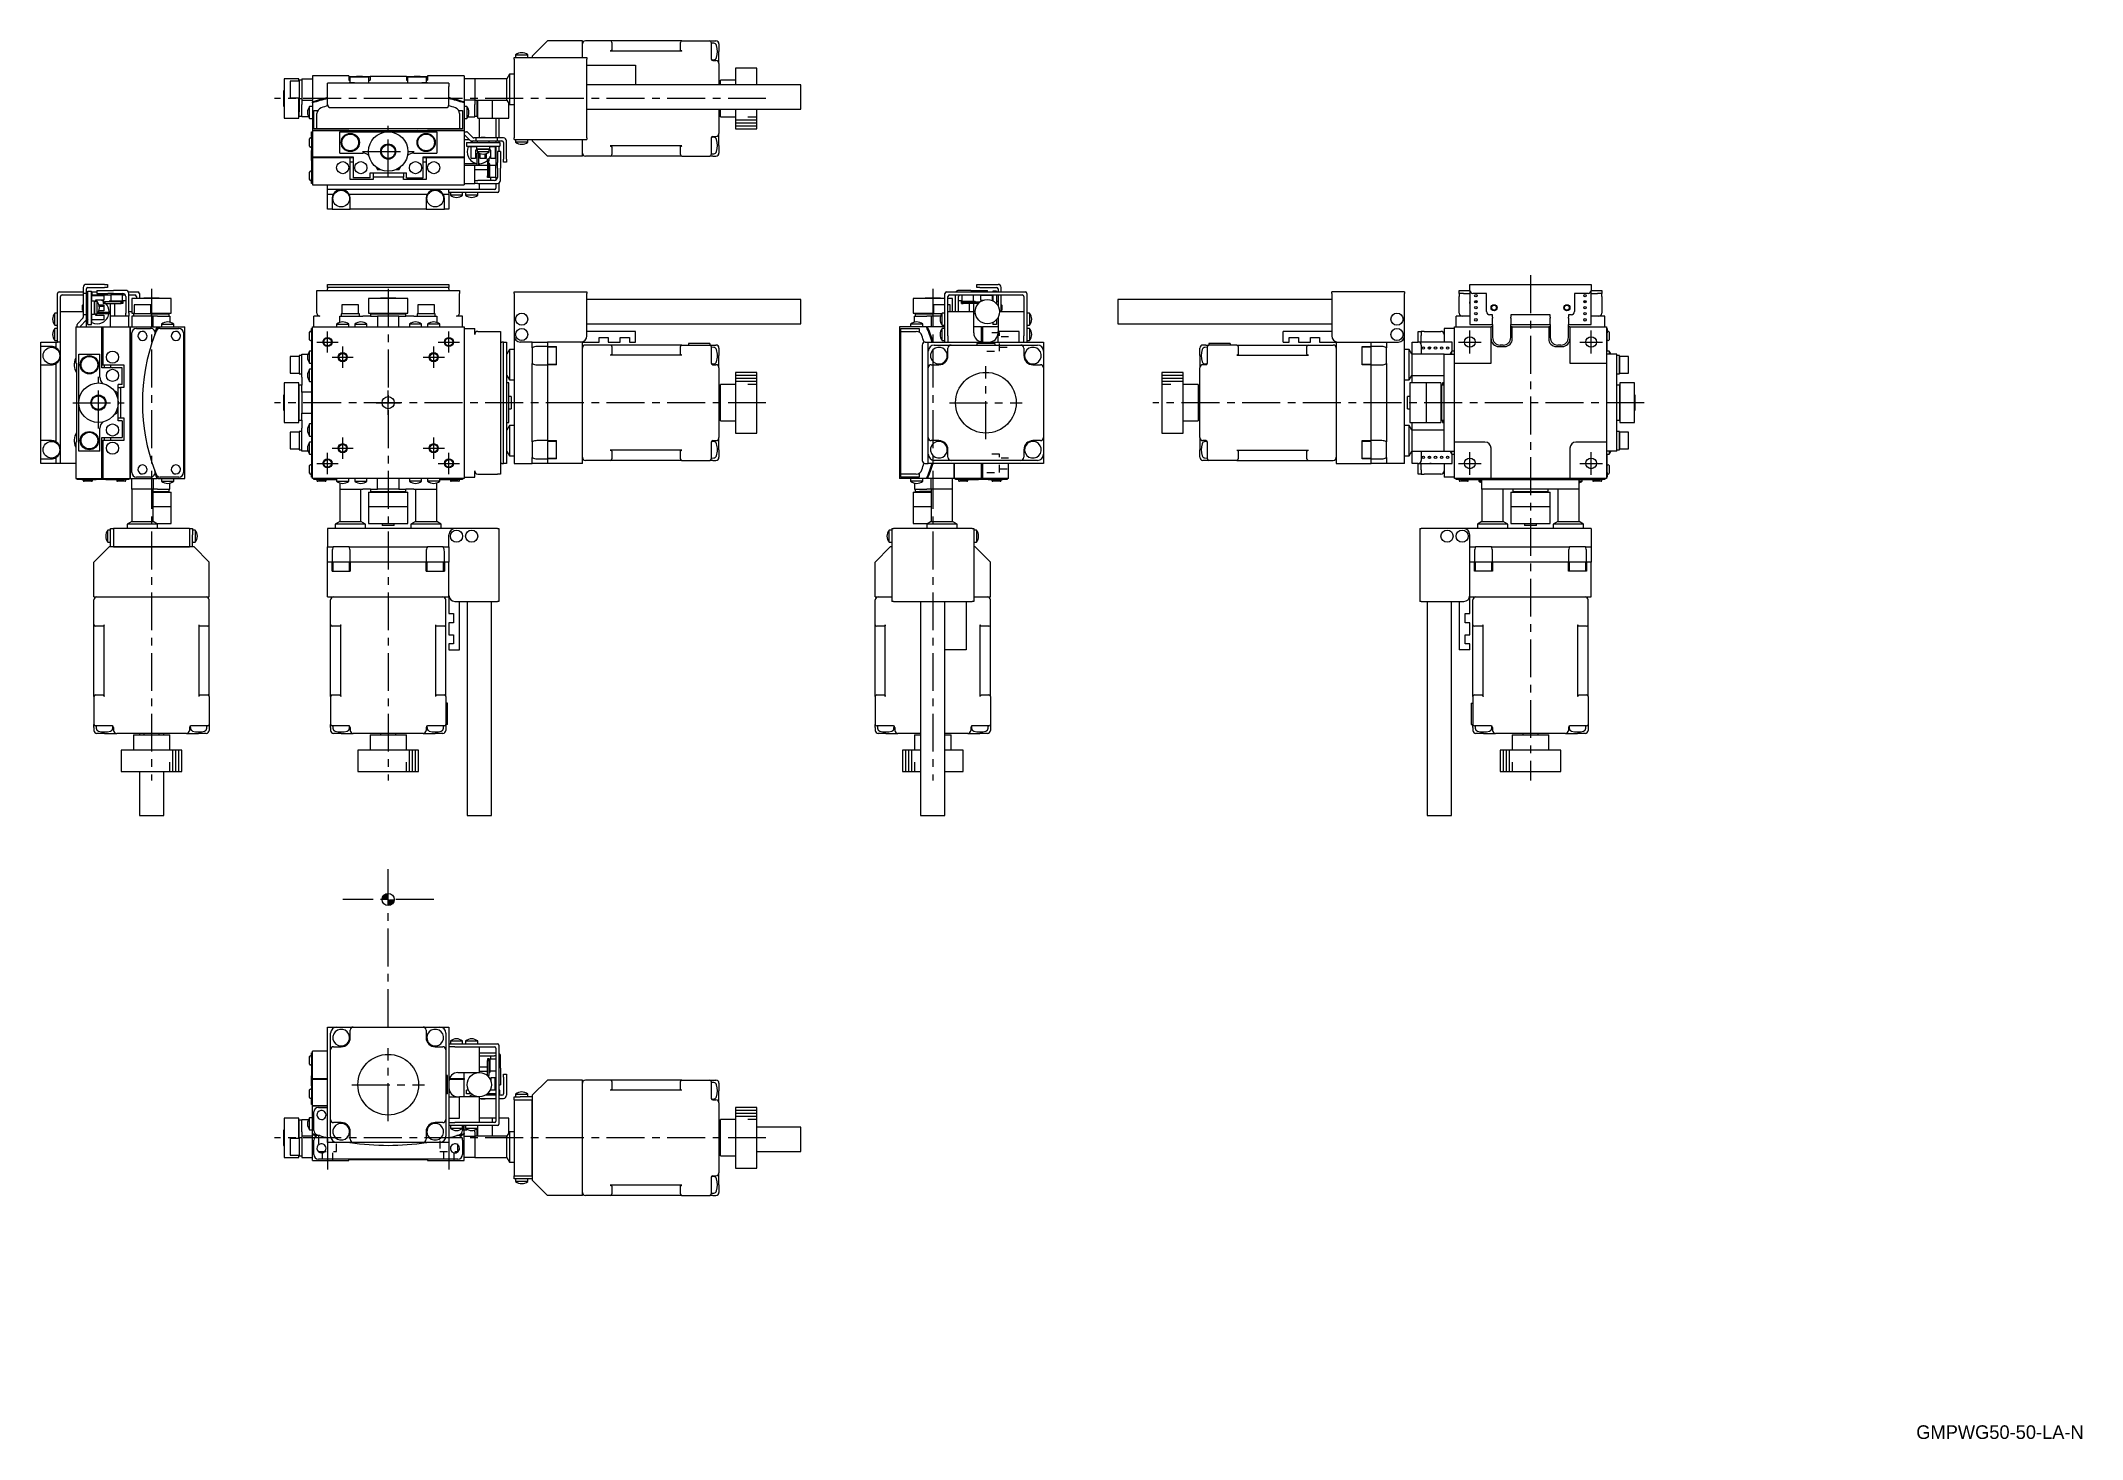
# Model space of a CAD drawing. Extents: x 165 to 838, y 27 to 488.
import ezdxf

# ---------------------------------------------------------------- set-up
doc = ezdxf.new("R2010")
doc.units = 0
doc.header["$LTSCALE"] = 10
doc.linetypes.add('CENTER', pattern=[2, 1.25, -0.25, 0.25, -0.25])
doc.linetypes.add('DOT', pattern=[0.5, 0.25, -0.25])
for name, color, linetype in [('1', 7, 'CONTINUOUS'), ('11', 7, 'CONTINUOUS'), ('15', 7, 'CONTINUOUS'), ('2', 7, 'CONTINUOUS')]:
    doc.layers.add(name, color=color, linetype=linetype)
doc.styles.get("Standard").update_dxf_attribs({"font": 'FG教科書体NT-M'})

msp = doc.modelspace()

# ---------------------------------------------------------------- texts
at = {"layer": '1', "color": 7}
msp.add_text('GMPWG50-50-LA-N', height=4.5, dxfattribs=at).set_placement((782.908203, 26.994922))

# ---------------------------------------------------------------- linework, layer by layer
at = {"layer": '1', "color": 7, "linetype": 'CONTINUOUS'}
for p, q in [((331.750001, 487.75), (326.750001, 482.75)), ((343.250001, 487.75), (331.750001, 487.75)), ((343.250001, 482.25), (343.250001, 487.75)), ((352.450001, 487.75), (344.250001, 487.75)), ((376.050001, 487.75), (352.450001, 487.75)), ((352.663779, 484.446238), (352.641343, 484.436293)), ((352.685699, 484.457272), (352.663779, 484.446238)), ((352.707052, 484.469368), (352.685699, 484.457272)), ((352.727786, 484.482497), (352.707052, 484.469368)), ((352.747851, 484.496629), (352.727786, 484.482497)), ((352.767198, 484.511727), (352.747851, 484.496629)), ((352.78578, 484.527757), (352.767198, 484.511727)), ((352.803554, 484.544679), (352.78578, 484.527757)), ((352.820477, 484.562453), (352.803554, 484.544679)), ((352.836506, 484.581036), (352.820477, 484.562453)), ((352.851605, 484.600383), (352.836506, 484.581036)), ((352.865736, 484.620447), (352.851605, 484.600383)), ((352.878865, 484.641181), (352.865736, 484.620447)), ((352.890962, 484.662534), (352.878865, 484.641181)), ((352.901996, 484.684455), (352.890962, 484.662534)), ((352.911941, 484.706891), (352.901996, 484.684455)), ((352.920773, 484.729787), (352.911941, 484.706891)), ((352.928471, 484.75309), (352.920773, 484.729787)), ((352.935017, 484.776742), (352.928471, 484.75309)), ((352.940394, 484.800687), (352.935017, 484.776742)), ((352.944589, 484.824867), (352.940394, 484.800687)), ((352.947593, 484.849224), (352.944589, 484.824867)), ((352.949399, 484.873698), (352.947593, 484.849224)), ((352.950001, 484.898232), (352.949399, 484.873698)), ((352.950001, 487.25), (352.950001, 485.75)), ((352.950001, 485.75), (352.950001, 484.898232)), ((375.550001, 485.75), (375.550001, 487.25)), ((375.550001, 484.898232), (375.550001, 485.75)), ((375.550603, 484.873698), (375.550001, 484.898232)), ((375.552409, 484.849224), (375.550603, 484.873698)), ((375.555413, 484.824867), (375.552409, 484.849224)), ((375.559608, 484.800687), (375.555413, 484.824867)), ((375.564985, 484.776742), (375.559608, 484.800687)), ((375.571531, 484.75309), (375.564985, 484.776742)), ((375.579229, 484.729787), (375.571531, 484.75309)), ((375.588061, 484.706891), (375.579229, 484.729787)), ((375.598006, 484.684455), (375.588061, 484.706891)), ((375.60904, 484.662534), (375.598006, 484.684455)), ((375.621137, 484.641181), (375.60904, 484.662534)), ((375.634266, 484.620447), (375.621137, 484.641181)), ((375.648397, 484.600383), (375.634266, 484.620447)), ((375.663496, 484.581036), (375.648397, 484.600383)), ((375.679525, 484.562453), (375.663496, 484.581036)), ((375.696448, 484.544679), (375.679525, 484.562453)), ((375.714222, 484.527757), (375.696448, 484.544679)), ((375.732804, 484.511727), (375.714222, 484.527757)), ((375.752151, 484.496629), (375.732804, 484.511727)), ((375.772216, 484.482497), (375.752151, 484.496629)), ((375.79295, 484.469368), (375.772216, 484.482497)), ((375.814303, 484.457272), (375.79295, 484.469368)), ((375.836223, 484.446238), (375.814303, 484.457272)), ((375.858659, 484.436293), (375.836223, 484.446238)), ((376.050001, 487.75), (385.250001, 487.75)), ((385.250001, 487.75), (386.250001, 487.75)), ((385.750001, 487.25), (385.750001, 485.75)), ((386.553724, 486.957879), (385.750001, 487)), ((385.750001, 485.75), (385.750001, 481.664214)), ((386.250001, 487.75), (387.250001, 487.75)), ((388.250001, 486.75), (388.250001, 484.25)), ((320.750001, 482.25), (344.750001, 482.25)), ((320.750001, 481.75), (320.750001, 482.25)), ((320.750001, 481.75), (320.750001, 455.75)), ((321.250001, 483.147999), (325.250001, 483.147999)), ((321.250001, 483.147999), (321.250001, 482.25)), ((325.250001, 482.25), (325.250001, 483.147999)), ((326.750001, 482.75), (326.750001, 482.25)), ((344.750001, 482.25), (344.750001, 481.75)), ((344.750001, 455.75), (344.750001, 481.75)), ((344.750001, 479.75), (360.750001, 479.75)), ((352.474535, 484.398835), (352.450001, 484.398232)), ((376.050001, 484.398232), (352.450001, 484.398232)), ((352.49901, 484.40064), (352.474535, 484.398835)), ((352.523366, 484.403644), (352.49901, 484.40064)), ((352.547546, 484.40784), (352.523366, 484.403644)), ((352.571491, 484.413217), (352.547546, 484.40784)), ((352.595143, 484.419762), (352.571491, 484.413217)), ((352.618446, 484.42746), (352.595143, 484.419762)), ((352.641343, 484.436293), (352.618446, 484.42746)), ((360.750001, 479.75), (360.750001, 473.25)), ((375.881556, 484.42746), (375.858659, 484.436293)), ((375.904859, 484.419762), (375.881556, 484.42746)), ((375.928511, 484.413217), (375.904859, 484.419762)), ((375.952456, 484.40784), (375.928511, 484.413217)), ((375.976636, 484.403644), (375.952456, 484.40784)), ((376.000992, 484.40064), (375.976636, 484.403644)), ((376.025467, 484.398835), (376.000992, 484.40064)), ((376.050001, 484.398232), (376.025467, 484.398835)), ((385.815038, 481.503408), (386.553724, 481.542121)), ((386.250001, 481.25), (387.250001, 481.25)), ((388.250001, 480.25), (388.250001, 484.25)), ((388.250001, 480.25), (388.250001, 473.25)), ((393.750001, 478.75), (393.750001, 473.25)), ((400.750001, 478.75), (393.750001, 478.75)), ((400.750001, 473.25), (400.750001, 478.75)), ((244.750001, 471.25), (244.750001, 468.75)), ((244.950001, 471.25), (244.750001, 471.25)), ((244.950001, 475.25), (244.950001, 462.25)), ((249.750001, 475.25), (244.950001, 475.25)), ((246.950001, 474.5), (246.950001, 469)), ((249.950001, 474.5), (246.950001, 474.5)), ((249.750001, 474.5), (249.750001, 475.25)), ((249.950001, 474.75), (249.950001, 468.75)), ((250.750001, 474.75), (249.950001, 474.75)), ((250.750001, 475.25), (254.250001, 475.25)), ((250.750001, 475.25), (250.750001, 468.25)), ((254.250001, 476.25), (254.250001, 467.610778)), ((266.250001, 476.25), (254.250001, 476.25)), ((259.250001, 472.75), (259.250001, 473.75)), ((299.250001, 473.75), (259.250001, 473.75)), ((259.250001, 466.75), (259.250001, 472.75)), ((266.250001, 476.25), (266.250001, 474.75)), ((266.250001, 475.95), (268.750001, 475.95)), ((266.250001, 474.75), (266.750001, 474.75)), ((266.450001, 474.05), (266.250001, 473.85)), ((268.250001, 473.85), (266.250001, 473.85)), ((266.250001, 473.85), (266.250001, 473.75)), ((266.450001, 474.05), (268.050001, 474.05)), ((272.750001, 475.75), (266.750001, 475.75)), ((266.750001, 475.603553), (266.750001, 475.75)), ((266.750001, 474.05), (266.750001, 475.603553)), ((268.250001, 473.85), (268.050001, 474.05)), ((268.250001, 473.75), (268.250001, 473.85)), ((270.750001, 475.95), (268.750001, 475.95)), ((270.750001, 475.95), (273.250001, 475.95)), ((272.750001, 475.75), (272.750001, 475.603553)), ((272.750001, 475.603553), (272.750001, 473.896447)), ((272.750001, 474.75), (273.250001, 474.75)), ((272.750001, 473.75), (272.750001, 473.896447)), ((273.250001, 475.95), (273.250001, 474.75)), ((285.250001, 475.95), (273.250001, 475.95)), ((285.250001, 475.95), (285.250001, 474.75)), ((285.250001, 475.95), (287.750001, 475.95)), ((285.250001, 474.75), (285.750001, 474.75)), ((291.750001, 475.75), (285.750001, 475.75)), ((285.750001, 475.603553), (285.750001, 475.75)), ((285.750001, 473.896447), (285.750001, 475.603553)), ((285.750001, 473.896447), (285.750001, 473.75)), ((289.750001, 475.95), (287.750001, 475.95)), ((289.750001, 475.95), (292.250001, 475.95)), ((290.450001, 474.05), (290.250001, 473.85)), ((292.250001, 473.85), (290.250001, 473.85)), ((290.250001, 473.85), (290.250001, 473.75)), ((290.450001, 474.05), (292.050001, 474.05)), ((291.750001, 475.75), (291.750001, 475.603553)), ((291.750001, 475.603553), (291.750001, 474.05)), ((291.750001, 474.75), (292.250001, 474.75)), ((292.250001, 473.85), (292.050001, 474.05)), ((292.250001, 476.25), (292.250001, 474.75)), ((304.250001, 476.25), (292.250001, 476.25)), ((292.250001, 473.75), (292.250001, 473.85)), ((299.250001, 473.75), (299.250001, 472.75)), ((299.250001, 466.75), (299.250001, 472.75)), ((304.250001, 476.25), (304.250001, 467.610778)), ((307.750001, 475.25), (304.250001, 475.25)), ((307.750001, 475.25), (307.750001, 471.75)), ((318.383976, 475.25), (307.750001, 475.25)), ((307.750001, 471.75), (307.750001, 468.25)), ((319.250001, 476.75), (318.383976, 475.25)), ((318.383976, 468.25), (318.383976, 475.25)), ((319.250001, 476.75), (319.250001, 466.75)), ((320.750001, 476.75), (319.250001, 476.75)), ((415.249999, 473.25), (344.750001, 473.25)), ((388.750001, 473.25), (388.750001, 474.75)), ((393.750001, 474.75), (388.750001, 474.75)), ((415.249999, 469.25), (415.249999, 473.25)), ((244.750001, 468.75), (244.750001, 466.25)), ((244.750001, 466.25), (244.950001, 466.25)), ((246.950001, 469), (249.950001, 469)), ((249.750001, 462.25), (249.750001, 469)), ((249.750001, 465.25), (249.950001, 465.25)), ((249.950001, 462.950338), (249.950001, 468.75)), ((249.950001, 468.75), (249.950001, 464.340257)), ((249.950001, 468.75), (250.750001, 468.75)), ((249.950001, 462.95), (249.950001, 465.25)), ((249.950001, 465.25), (249.950001, 464.34)), ((250.750001, 468.25), (254.250001, 468.25)), ((250.750001, 468.25), (250.750001, 466.75)), ((250.750001, 462.75), (250.750001, 466.75)), ((253.352002, 462.15), (253.352002, 466.15)), ((254.250001, 466.15), (253.352002, 466.15)), ((254.250001, 467.295441), (254.250001, 467.610778)), ((254.250001, 467.295441), (254.250001, 458.25)), ((254.750001, 458.75), (254.750001, 464.75)), ((254.750001, 464.75), (256.011289, 464.75)), ((259.250089, 466.332066), (259.250098, 466.704192)), ((259.251035, 466.704533), (259.250098, 466.704192)), ((260.250001, 465.75), (298.250001, 465.75)), ((299.248967, 466.704533), (299.249904, 466.704192)), ((299.249913, 466.332066), (299.249904, 466.704192)), ((302.488713, 464.75), (303.750001, 464.75)), ((303.750001, 464.75), (303.750001, 458.75)), ((307.750001, 468.25), (304.250001, 468.25)), ((304.250001, 467.610778), (304.250001, 467.295441)), ((304.250001, 467.295441), (304.250001, 458.25)), ((305.148, 466.15), (304.250001, 466.15)), ((305.148, 466.15), (305.148, 464.15)), ((307.750001, 468.25), (307.750001, 466.75)), ((307.750001, 468.25), (318.383976, 468.25)), ((307.750001, 462.75), (307.750001, 466.75)), ((308.550001, 462.950338), (308.550001, 468.25)), ((308.550001, 468.25), (308.550001, 464.340257)), ((308.550001, 462.95), (308.550001, 465.25)), ((308.550001, 465.25), (308.550001, 464.34)), ((308.550001, 465.25), (308.750001, 465.25)), ((308.550001, 464.75), (308.750001, 464.75)), ((308.750001, 462.25), (308.750001, 468.25)), ((313.550001, 468.25), (313.550001, 462.25)), ((313.550001, 468.25), (313.550001, 462.25)), ((318.383976, 468.25), (319.250001, 466.75)), ((319.050001, 462.25), (319.050001, 467.09641)), ((319.050001, 466.75), (319.250001, 466.75)), ((319.250001, 466.75), (320.750001, 466.75)), ((344.750001, 465.25), (415.249999, 465.25)), ((388.250001, 465.25), (388.250001, 457.25)), ((388.750001, 462.75), (388.750001, 465.25)), ((393.750001, 465.25), (393.750001, 458.75)), ((400.750001, 458.75), (400.750001, 465.25)), ((415.249999, 465.25), (415.249999, 469.25)), ((244.950001, 462.25), (249.750001, 462.25)), ((249.950001, 462.95), (249.950001, 462.950338)), ((249.950001, 462.95), (250.750001, 462.95)), ((252.972502, 462.75), (250.750001, 462.75)), ((253.352002, 462.15), (254.250001, 462.15)), ((253.950001, 456.25), (253.950001, 457.75)), ((253.950001, 457.75), (254.250001, 457.75)), ((254.250001, 458.25), (254.250001, 449.490949)), ((266.250001, 458.25), (254.250001, 458.25)), ((254.250001, 458.25), (266.250001, 458.25)), ((255.750001, 458.75), (254.750001, 458.75)), ((255.750001, 459.75), (255.750001, 463.761627)), ((255.750001, 458.75), (255.750001, 459.75)), ((302.750001, 458.75), (255.750001, 458.75)), ((256.750001, 458.75), (255.750001, 458.75)), ((263.250001, 457.75), (279.250001, 457.75)), ((263.250001, 450.75), (263.250001, 457.75)), ((266.250001, 457.95), (266.250001, 458.25)), ((266.250001, 458.25), (292.250001, 458.25)), ((292.250001, 457.95), (266.250001, 457.95)), ((279.250001, 457.75), (295.250001, 457.75)), ((292.250001, 458.25), (292.250001, 457.95)), ((304.250001, 458.25), (292.250001, 458.25)), ((292.250001, 458.25), (304.250001, 458.25)), ((295.250001, 457.75), (295.250001, 450.75)), ((302.750001, 458.75), (301.750001, 458.75)), ((302.750001, 463.761627), (302.750001, 459.75)), ((302.750001, 459.75), (302.750001, 458.75)), ((303.750001, 458.75), (302.750001, 458.75)), ((304.250001, 462.15), (305.148, 462.15)), ((304.250001, 458.25), (304.250001, 449.490949)), ((304.250001, 457.75), (305.042894, 457.75)), ((305.148, 464.15), (305.148, 462.15)), ((307.103554, 455.896447), (305.396448, 457.603553)), ((305.5275, 462.75), (307.750001, 462.75)), ((307.750001, 462.95), (308.550001, 462.95)), ((308.550001, 463.75), (308.750001, 463.75)), ((308.550001, 463.75), (308.750001, 463.75)), ((308.550001, 462.95), (308.550001, 462.950338)), ((308.750001, 462.25), (313.550001, 462.25)), ((309.250001, 462.25), (309.250001, 455.75)), ((313.550001, 462.25), (319.050001, 462.25)), ((314.750001, 462.25), (314.750001, 455.75)), ((315.750001, 462.25), (315.750001, 455.75)), ((388.750001, 462.75), (393.750001, 462.75)), ((393.750001, 458.75), (400.750001, 458.75)), ((253.350001, 453), (253.350001, 455.5)), ((253.350001, 453.009851), (253.350001, 455.5)), ((253.350001, 453), (253.350001, 453.009851)), ((253.700001, 455.75), (253.600001, 455.75)), ((253.600001, 452.75), (253.700001, 452.75)), ((253.950001, 456.25), (253.950001, 451.579031)), ((253.950001, 450.079031), (253.950001, 451.579031)), ((304.250001, 455.25), (305.950001, 455.25)), ((304.596448, 456.603553), (306.303554, 454.896447)), ((305.050001, 454.25), (316.050001, 454.25)), ((305.050001, 454.25), (305.050001, 453.05)), ((305.050001, 453.05), (316.050001, 453.05)), ((305.550001, 453.05), (305.550001, 452.95)), ((305.550001, 452.95), (306.550001, 452.95)), ((306.550001, 448.95), (306.550001, 452.95)), ((306.550001, 452.95), (308.400001, 452.95)), ((306.657108, 454.75), (308.250001, 454.75)), ((308.250001, 455.75), (307.457108, 455.75)), ((307.550001, 453.05), (307.550001, 452.95)), ((308.550001, 451.75), (308.050001, 451.75)), ((308.050001, 451.75), (308.050001, 448.95)), ((308.250001, 454.75), (308.250001, 455.75)), ((309.250001, 455.75), (308.250001, 455.75)), ((308.250001, 454.75), (309.250001, 454.75)), ((308.400001, 453.05), (308.400001, 452.05)), ((308.400001, 452.05), (310.550001, 452.05)), ((308.400001, 452.05), (308.550001, 452.05)), ((308.550001, 454.75), (308.550001, 454.25)), ((308.550001, 452.05), (312.550001, 452.05)), ((312.550001, 452.05), (308.550001, 452.05)), ((308.550001, 452.05), (308.550001, 451.152001)), ((312.550001, 451.152001), (308.550001, 451.152001)), ((315.250001, 455.75), (309.250001, 455.75)), ((309.250001, 454.75), (315.250001, 454.75)), ((310.050001, 456.05), (309.750001, 455.75)), ((310.050001, 456.05), (311.050001, 456.05)), ((310.550001, 452.05), (312.700001, 452.05)), ((311.350001, 455.75), (311.050001, 456.05)), ((312.550001, 454.25), (312.550001, 454.75)), ((312.550001, 452.05), (312.700001, 452.05)), ((312.550001, 451.152001), (312.550001, 452.05)), ((313.050001, 451.75), (312.550001, 451.75)), ((312.700001, 452.05), (312.700001, 453.05)), ((312.700001, 452.95), (314.550001, 452.95)), ((313.050001, 448.95), (313.050001, 451.75)), ((313.550001, 453.05), (313.550001, 452.95)), ((314.550001, 452.95), (314.550001, 448.95)), ((315.550001, 452.95), (314.550001, 452.95)), ((314.750001, 454.75), (314.750001, 454.25)), ((314.750001, 452.95), (314.750001, 446.65)), ((315.250001, 454.75), (315.250001, 455.75)), ((316.250001, 455.75), (315.250001, 455.75)), ((315.250001, 454.75), (316.250001, 454.75)), ((315.250001, 451.25), (315.250001, 447.659028)), ((316.250001, 451.25), (315.250001, 451.25)), ((315.550001, 453.05), (315.550001, 452.95)), ((315.750001, 454.75), (315.750001, 454.25)), ((315.750001, 453.05), (315.750001, 451.25)), ((316.050001, 454.25), (316.050001, 453.05)), ((317.250001, 455.75), (316.250001, 455.75)), ((316.250001, 454.75), (316.750001, 454.75)), ((316.250001, 451.25), (316.250001, 447.659028)), ((317.250001, 454.25), (317.250001, 448.75)), ((318.250001, 448.75), (318.250001, 454.75)), ((320.750001, 455.25), (320.750001, 455.75)), ((320.750001, 455.25), (344.750001, 455.25)), ((321.250001, 455.25), (321.250001, 454.352001)), ((325.250001, 454.352001), (321.250001, 454.352001)), ((325.250001, 454.352001), (325.250001, 455.25)), ((326.750001, 455.25), (326.750001, 454.75)), ((326.750001, 454.75), (331.750001, 449.75)), ((343.250001, 449.75), (343.250001, 455.25)), ((344.750001, 455.75), (344.750001, 455.25)), ((376.050001, 453.101768), (352.450001, 453.101768)), ((352.450001, 453.101768), (352.474535, 453.101165)), ((352.474535, 453.101165), (352.49901, 453.09936)), ((352.49901, 453.09936), (352.523366, 453.096356)), ((352.523366, 453.096356), (352.547546, 453.09216)), ((352.547546, 453.09216), (352.571491, 453.086783)), ((352.571491, 453.086783), (352.595143, 453.080238)), ((352.595143, 453.080238), (352.618446, 453.07254)), ((352.618446, 453.07254), (352.641343, 453.063707)), ((352.641343, 453.063707), (352.663779, 453.053762)), ((352.663779, 453.053762), (352.685699, 453.042728)), ((352.685699, 453.042728), (352.707052, 453.030632)), ((352.707052, 453.030632), (352.727786, 453.017503)), ((352.727786, 453.017503), (352.747851, 453.003371)), ((352.747851, 453.003371), (352.767198, 452.988273)), ((352.767198, 452.988273), (352.78578, 452.972243)), ((352.78578, 452.972243), (352.803554, 452.955321)), ((352.803554, 452.955321), (352.820477, 452.937547)), ((352.820477, 452.937547), (352.836506, 452.918964)), ((352.836506, 452.918964), (352.851605, 452.899617)), ((352.851605, 452.899617), (352.865736, 452.879553)), ((352.865736, 452.879553), (352.878865, 452.858819)), ((352.878865, 452.858819), (352.890962, 452.837466)), ((352.890962, 452.837466), (352.901996, 452.815545)), ((352.901996, 452.815545), (352.911941, 452.793109)), ((352.911941, 452.793109), (352.920773, 452.770213)), ((352.920773, 452.770213), (352.928471, 452.74691)), ((352.928471, 452.74691), (352.935017, 452.723258)), ((352.935017, 452.723258), (352.940394, 452.699313)), ((352.940394, 452.699313), (352.944589, 452.675133)), ((352.944589, 452.675133), (352.947593, 452.650776)), ((352.947593, 452.650776), (352.949399, 452.626302)), ((352.949399, 452.626302), (352.950001, 452.601768)), ((352.950001, 452.601768), (352.950001, 451.75)), ((352.950001, 451.75), (352.950001, 450.25)), ((375.550001, 452.601768), (375.550603, 452.626302)), ((375.550001, 451.75), (375.550001, 452.601768)), ((375.550001, 450.25), (375.550001, 451.75)), ((375.550603, 452.626302), (375.552409, 452.650776)), ((375.552409, 452.650776), (375.555413, 452.675133)), ((375.555413, 452.675133), (375.559608, 452.699313)), ((375.559608, 452.699313), (375.564985, 452.723258)), ((375.564985, 452.723258), (375.571531, 452.74691)), ((375.571531, 452.74691), (375.579229, 452.770213)), ((375.579229, 452.770213), (375.588061, 452.793109)), ((375.588061, 452.793109), (375.598006, 452.815545)), ((375.598006, 452.815545), (375.60904, 452.837466)), ((375.60904, 452.837466), (375.621137, 452.858819)), ((375.621137, 452.858819), (375.634266, 452.879553)), ((375.634266, 452.879553), (375.648397, 452.899617)), ((375.648397, 452.899617), (375.663496, 452.918964)), ((375.663496, 452.918964), (375.679525, 452.937547)), ((375.679525, 452.937547), (375.696448, 452.955321)), ((375.696448, 452.955321), (375.714222, 452.972243)), ((375.714222, 452.972243), (375.732804, 452.988273)), ((375.732804, 452.988273), (375.752151, 453.003371)), ((375.752151, 453.003371), (375.772216, 453.017503)), ((375.772216, 453.017503), (375.79295, 453.030632)), ((375.79295, 453.030632), (375.814303, 453.042728)), ((375.814303, 453.042728), (375.836223, 453.053762)), ((375.836223, 453.053762), (375.858659, 453.063707)), ((375.858659, 453.063707), (375.881556, 453.07254)), ((375.881556, 453.07254), (375.904859, 453.080238)), ((375.904859, 453.080238), (375.928511, 453.086783)), ((375.928511, 453.086783), (375.952456, 453.09216)), ((375.952456, 453.09216), (375.976636, 453.096356)), ((375.976636, 453.096356), (376.000992, 453.09936)), ((376.000992, 453.09936), (376.025467, 453.101165)), ((376.025467, 453.101165), (376.050001, 453.101768)), ((385.750001, 455.835786), (385.750001, 451.75)), ((385.750001, 451.75), (385.750001, 450.25)), ((386.553724, 455.957879), (385.815038, 455.996592)), ((386.250001, 456.25), (387.250001, 456.25)), ((388.250001, 453.25), (388.250001, 457.25)), ((388.250001, 453.25), (388.250001, 450.75)), ((253.350001, 442), (253.350001, 444.5)), ((253.350001, 442.009851), (253.350001, 444.5)), ((253.700001, 444.75), (253.600001, 444.75)), ((253.950001, 449.758851), (253.950001, 450.079031)), ((253.950001, 450.079031), (254.250001, 450.079031)), ((253.950001, 448.364112), (253.950001, 449.758851)), ((253.950001, 448.364112), (253.950001, 442.25)), ((254.250001, 449.165193), (254.250001, 449.490949)), ((254.250001, 449.490949), (267.750001, 449.490949)), ((254.250001, 449.165193), (254.250001, 440.25)), ((266.750004, 449.165193), (254.250001, 449.165193)), ((263.250001, 450.75), (270.842524, 450.75)), ((266.750001, 442.030788), (266.750004, 449.165193)), ((267.750004, 447.75), (266.750001, 447.75)), ((266.750004, 449.490949), (266.750004, 449.165193)), ((267.750001, 449.490949), (267.750004, 442.585456)), ((273.250001, 444.25), (285.250001, 444.25)), ((273.250004, 442.585456), (273.250001, 444.25)), ((274.250001, 444.25), (274.250001, 442.86238)), ((275.238944, 446.135176), (275.750001, 445.25)), ((276.750001, 445.25), (275.750001, 445.25)), ((282.750001, 445.25), (281.750001, 445.25)), ((282.750001, 445.25), (283.261058, 446.135176)), ((284.250001, 444.25), (284.250001, 442.86238)), ((285.249998, 442.585456), (285.250001, 444.25)), ((287.657478, 450.75), (295.250001, 450.75)), ((290.749998, 442.585456), (290.750001, 449.490949)), ((291.750001, 447.75), (290.749998, 447.75)), ((290.750001, 449.490949), (304.250001, 449.490949)), ((291.749998, 449.490949), (291.749998, 449.165193)), ((291.749998, 449.165193), (291.750001, 442.030788)), ((304.250001, 449.165193), (291.749998, 449.165193)), ((304.250001, 449.490949), (304.250001, 449.165193)), ((304.250001, 449.165193), (304.250001, 440.25)), ((308.550001, 447.25), (304.250001, 447.25)), ((304.250001, 446.75), (307.750001, 446.75)), ((308.050001, 448.95), (306.550001, 448.95)), ((307.750001, 440.75), (307.750001, 446.75)), ((307.750001, 446.75), (311.950001, 446.75)), ((307.750001, 445.339384), (311.950001, 445.339384)), ((309.050001, 450.75), (308.550001, 450.75)), ((308.550001, 446.75), (308.550001, 450.75)), ((309.050001, 450.75), (309.050001, 446.75)), ((309.250001, 447.25), (309.050001, 447.25)), ((309.350001, 447.25), (309.050001, 447.25)), ((309.350001, 446.75), (309.350001, 447.25)), ((309.550001, 448.95), (309.550001, 450.610263)), ((311.050001, 448.95), (309.550001, 448.95)), ((311.050001, 450.489304), (311.050001, 448.95)), ((311.550001, 448.95), (311.050001, 448.95)), ((311.550001, 450.610263), (311.550001, 448.95)), ((312.450001, 448.750112), (311.950001, 448.750112)), ((311.950001, 448.204194), (311.950001, 448.750112)), ((312.450001, 448.204194), (311.950001, 448.204194)), ((311.950001, 448.204194), (311.950001, 443.25015)), ((312.450001, 448.750112), (312.450001, 448.204194)), ((312.450001, 443.25015), (312.450001, 448.204194)), ((312.750001, 447.25), (312.450001, 447.25)), ((312.750001, 442.75), (312.750001, 447.25)), ((314.750001, 446.65), (312.750001, 446.65)), ((314.550001, 448.95), (313.050001, 448.95)), ((314.750001, 442.85), (314.750001, 446.65)), ((315.250001, 445.761627), (315.250001, 447.659028)), ((315.250001, 445.761627), (315.250001, 442.75)), ((316.250001, 447.659028), (316.250001, 445.761627)), ((316.250001, 441.75), (316.250001, 445.761627)), ((317.250001, 447.75), (317.250001, 448.75)), ((318.250001, 447.75), (317.250001, 447.75)), ((318.250001, 448.75), (318.250001, 447.75)), ((343.250001, 449.75), (331.750001, 449.75)), ((352.450001, 449.75), (344.250001, 449.75)), ((376.050001, 449.75), (352.450001, 449.75)), ((376.050001, 449.75), (385.250001, 449.75)), ((386.250001, 449.75), (385.250001, 449.75)), ((385.750001, 450.5), (386.553724, 450.542121)), ((386.250001, 449.75), (387.250001, 449.75)), ((253.350001, 442), (253.350001, 442.009851)), ((253.600001, 441.75), (253.700001, 441.75)), ((253.950001, 440.75), (253.950001, 442.25)), ((254.250001, 440.75), (253.950001, 440.75)), ((254.250001, 440.25), (304.250001, 440.25)), ((259.250001, 438.75), (259.250001, 440.25)), ((259.250001, 437.25), (259.250001, 438.75)), ((301.250001, 438.75), (259.250001, 438.75)), ((274.250001, 442.030788), (266.750001, 442.030788)), ((273.250004, 442.585456), (267.750004, 442.585456)), ((274.250001, 442.86238), (274.250001, 442.030788)), ((284.250001, 442.86238), (274.250001, 442.86238)), ((284.250001, 442.030788), (284.250001, 442.86238)), ((291.750001, 442.030788), (284.250001, 442.030788)), ((285.249998, 442.585456), (290.749998, 442.585456)), ((299.250001, 437.75), (299.250001, 438.75)), ((301.250001, 437.75), (299.250001, 437.75)), ((299.250001, 437.75), (299.250001, 437.25)), ((299.750001, 437.75), (299.750001, 436.852001)), ((309.250001, 438.75), (301.250001, 438.75)), ((309.250001, 438.75), (301.250001, 438.75)), ((315.250001, 437.75), (301.250001, 437.75)), ((303.750001, 436.852001), (303.750001, 437.75)), ((304.250001, 440.75), (307.750001, 440.75)), ((304.750001, 437.75), (304.750001, 436.852001)), ((307.750001, 441.75), (308.750001, 441.75)), ((308.750001, 440.75), (307.750001, 440.75)), ((314.250001, 441.75), (308.750001, 441.75)), ((308.750001, 440.75), (315.250001, 440.75)), ((308.750001, 436.852001), (308.750001, 437.75)), ((309.250001, 440.75), (309.250001, 438.75)), ((314.250001, 438.75), (309.250001, 438.75)), ((311.950001, 443.25015), (312.450001, 443.25015)), ((311.950001, 442.750137), (311.950001, 443.25015)), ((312.450001, 442.750137), (311.950001, 442.750137)), ((311.950001, 442.75), (311.950001, 442.750137)), ((312.950001, 442.75), (311.950001, 442.75)), ((312.450001, 443.25015), (312.450001, 442.750137)), ((312.750001, 442.85), (314.750001, 442.85)), ((312.950001, 442.75), (312.950001, 441.75)), ((314.750001, 442.85), (314.750001, 441.883975)), ((314.750001, 440.75), (314.750001, 439.25)), ((315.750001, 440.883975), (315.750001, 438.25)), ((259.250001, 432.25), (259.250001, 437.25)), ((259.250001, 437.25), (261.151925, 437.25)), ((260.750001, 432.25), (259.250001, 432.25)), ((260.750001, 435.75), (260.750001, 432.25)), ((260.750001, 432.25), (266.750001, 432.25)), ((266.348077, 437.25), (292.151925, 437.25)), ((266.750001, 432.25), (266.750001, 435.75)), ((291.750001, 432.25), (266.750001, 432.25)), ((291.750001, 435.75), (291.750001, 432.25)), ((291.750001, 432.25), (297.750001, 432.25)), ((297.348077, 437.25), (299.250001, 437.25)), ((297.750001, 432.25), (297.750001, 435.75)), ((299.250001, 432.25), (297.750001, 432.25)), ((299.250001, 437.25), (299.250001, 432.25)), ((303.750001, 436.852001), (299.750001, 436.852001)), ((308.750001, 436.852001), (304.750001, 436.852001)), ((170.25, 390.499999), (170.25, 404.499999)), ((170.75, 404.999999), (178.75, 404.999999)), ((171.75, 403.999999), (178.75, 403.999999)), ((178.75, 406.499999), (178.75, 405.499999)), ((178.75, 405.499999), (178.75, 404.499999)), ((179.75, 404.499999), (178.75, 404.499999)), ((178.75, 404.499999), (178.75, 398.499999)), ((185.75, 407.499999), (179.75, 407.499999)), ((179.75, 405.499999), (179.75, 405.999999)), ((179.75, 404.499999), (179.75, 405.499999)), ((179.75, 404.999999), (180.25, 404.999999)), ((179.75, 398.499999), (179.75, 404.499999)), ((179.75, 403.999999), (180.25, 403.999999)), ((180.25, 406.499999), (185.75, 406.499999)), ((180.25, 394.299999), (180.25, 405.299999)), ((180.25, 405.299999), (181.45, 405.299999)), ((181.45, 394.299999), (181.45, 405.299999)), ((181.45, 404.999999), (183.25, 404.999999)), ((181.45, 404.799999), (181.55, 404.799999)), ((181.55, 404.799999), (181.55, 403.799999)), ((181.55, 403.999999), (187.85, 403.999999)), ((181.55, 403.799999), (185.55, 403.799999)), ((181.55, 401.949999), (181.55, 403.799999)), ((183.25, 405.499999), (186.840972, 405.499999)), ((183.25, 405.499999), (183.25, 404.499999)), ((183.25, 404.499999), (186.840972, 404.499999)), ((185.55, 403.799999), (185.55, 402.299999)), ((185.75, 407.499999), (186.75, 407.499999)), ((186.75, 406.499999), (185.75, 406.499999)), ((186.75, 407.499999), (186.75, 406.499999)), ((186.840972, 405.499999), (188.738373, 405.499999)), ((188.738373, 404.499999), (186.840972, 404.499999)), ((191.65, 403.999999), (187.85, 403.999999)), ((187.85, 403.999999), (187.85, 401.999999)), ((192.75, 405.499999), (188.738373, 405.499999)), ((188.738373, 404.499999), (191.75, 404.499999)), ((191.65, 403.999999), (192.616025, 403.999999)), ((191.65, 401.999999), (191.65, 403.999999)), ((193.616025, 404.999999), (196.75, 404.999999)), ((193.75, 397.999999), (193.75, 404.499999)), ((193.75, 403.999999), (195.75, 403.999999)), ((197.25, 404.499999), (197.25, 402.799999)), ((255.750001, 405.499999), (302.750001, 405.499999)), ((255.750001, 404.499999), (255.750001, 405.499999)), ((255.750001, 397.999999), (255.750001, 404.499999)), ((259.250001, 406.499999), (259.250001, 407.499999)), ((259.250001, 407.499999), (260.250001, 407.499999)), ((260.250001, 406.499999), (259.250001, 406.499999)), ((259.250001, 406.499999), (259.250001, 405.999999)), ((259.250001, 405.499999), (259.250001, 405.999999)), ((260.250001, 407.499999), (298.250001, 407.499999)), ((298.250001, 406.499999), (260.250001, 406.499999)), ((298.250001, 407.499999), (299.250001, 407.499999)), ((299.250001, 406.499999), (298.250001, 406.499999)), ((299.250001, 407.499999), (299.250001, 406.499999)), ((299.250001, 405.999999), (299.250001, 406.499999)), ((299.250001, 405.999999), (299.250001, 405.499999)), ((302.750001, 405.499999), (302.750001, 404.499999)), ((302.750001, 397.999999), (302.750001, 404.499999)), ((320.750001, 404.999999), (344.750001, 404.999999)), ((320.750001, 404.499999), (320.750001, 404.999999)), ((320.750001, 404.499999), (320.750001, 390.499999)), ((344.750001, 404.999999), (344.750001, 404.499999)), ((344.750001, 390.499999), (344.750001, 404.499999)), ((462.75, 390.499999), (462.75, 404.499999)), ((463.25, 404.999999), (489.25, 404.999999)), ((464.25, 403.999999), (488.25, 403.999999)), ((466.25, 398.499999), (466.25, 403.999999)), ((471.261627, 405.499999), (467.25, 405.499999)), ((468.35, 403.999999), (468.35, 401.999999)), ((471.261627, 405.499999), (473.159028, 405.499999)), ((472.15, 401.999999), (472.15, 403.999999)), ((473.159028, 405.499999), (476.75, 405.499999)), ((473.25, 406.499999), (473.25, 407.499999)), ((473.25, 407.499999), (474.25, 407.499999)), ((474.25, 406.499999), (473.25, 406.499999)), ((474.25, 407.499999), (480.25, 407.499999)), ((474.25, 406.499999), (479.75, 406.499999)), ((474.45, 403.799999), (474.45, 402.299999)), ((478.45, 403.799999), (474.45, 403.799999)), ((476.75, 404.999999), (476.75, 405.499999)), ((478.45, 403.799999), (478.45, 403.999999)), ((478.45, 402.121192), (478.45, 403.799999)), ((479.75, 405.299999), (478.55, 405.299999)), ((478.55, 405.299999), (478.55, 404.999999)), ((478.55, 403.999999), (478.55, 402.072533)), ((479.75, 405.299999), (479.75, 404.999999)), ((479.75, 403.999999), (479.75, 401.14617)), ((480.25, 405.999999), (480.25, 405.499999)), ((480.25, 405.499999), (480.25, 404.999999)), ((480.25, 403.999999), (480.25, 400.43691)), ((481.25, 405.499999), (481.25, 406.499999)), ((481.25, 404.999999), (481.25, 405.499999)), ((481.25, 398.499999), (481.25, 403.999999)), ((489.75, 404.499999), (489.75, 390.499999)), ((614.249999, 404.999999), (590.249999, 404.999999)), ((590.249999, 404.499999), (590.249999, 404.999999)), ((590.249999, 404.499999), (590.249999, 390.499999)), ((614.249999, 404.999999), (614.249999, 404.499999)), ((614.249999, 390.499999), (614.249999, 404.499999)), ((632.249999, 404.499999), (632.249999, 405.499999)), ((632.249999, 405.499999), (633.617646, 405.499999)), ((633.617646, 404.499999), (632.249999, 404.499999)), ((632.249999, 404.499999), (632.249999, 403.499999)), ((633.617646, 405.499999), (635.749999, 405.499999)), ((633.617646, 404.499999), (635.749999, 404.499999)), ((635.749999, 407.499999), (675.749999, 407.499999)), ((635.749999, 406.499999), (635.749999, 407.499999)), ((635.749999, 405.499999), (635.749999, 406.499999)), ((635.770203, 405.299999), (635.749999, 405.299999)), ((635.770203, 405.299999), (635.749999, 405.299999)), ((635.749999, 405.299999), (635.749999, 394.299999)), ((641.249999, 404.499999), (636.749999, 404.499999)), ((641.249999, 398.499999), (641.249999, 404.499999)), ((674.749999, 404.499999), (670.249999, 404.499999)), ((670.249999, 404.499999), (670.249999, 398.499999)), ((675.749999, 405.299999), (675.729795, 405.299999)), ((675.749999, 405.299999), (675.729795, 405.299999)), ((675.749999, 407.499999), (675.749999, 406.499999)), ((675.749999, 406.499999), (675.749999, 405.499999)), ((675.749999, 405.499999), (677.882352, 405.499999)), ((675.749999, 394.299999), (675.749999, 405.299999)), ((675.749999, 404.499999), (677.882352, 404.499999)), ((677.882352, 405.499999), (679.249999, 405.499999)), ((679.249999, 404.499999), (677.882352, 404.499999)), ((679.249999, 405.499999), (679.249999, 404.499999)), ((679.249999, 403.499999), (679.249999, 404.499999)), ((169.352001, 395.999999), (169.352001, 397.999999)), ((170.25, 397.999999), (169.352001, 397.999999)), ((171.25, 398.499999), (171.25, 403.499999)), ((171.25, 390.499999), (171.25, 398.499999)), ((171.25, 398.499999), (178.75, 398.499999)), ((171.25, 390.499999), (171.25, 398.499999)), ((178.65, 400.799999), (178.45, 400.599999)), ((178.45, 399.799999), (178.45, 400.599999)), ((178.45, 398.999999), (178.45, 399.799999)), ((178.45, 398.999999), (178.65, 398.799999)), ((178.65, 400.799999), (178.65, 399.799999)), ((178.75, 400.799999), (178.65, 400.799999)), ((178.65, 399.799999), (178.65, 398.799999)), ((178.65, 398.799999), (178.75, 398.799999)), ((178.75, 398.499999), (178.75, 397.499999)), ((179.75, 397.499999), (178.75, 397.499999)), ((178.75, 397.499999), (178.75, 396.707106)), ((180.25, 401.799999), (179.75, 401.799999)), ((179.75, 397.499999), (179.75, 398.499999)), ((179.75, 397.799999), (180.25, 397.799999)), ((179.75, 395.907106), (179.75, 397.499999)), ((181.45, 402.799999), (181.55, 402.799999)), ((182.45, 401.949999), (181.45, 401.949999)), ((181.45, 397.649999), (182.45, 397.649999)), ((181.55, 395.799999), (181.55, 397.649999)), ((182.45, 401.799999), (182.45, 401.949999)), ((182.45, 399.799999), (182.45, 401.949999)), ((182.45, 397.800935), (182.45, 401.799999)), ((182.45, 401.799999), (182.45, 397.799999)), ((183.347999, 401.799999), (182.45, 401.799999)), ((182.45, 397.649999), (182.45, 399.799999)), ((182.45, 397.649999), (182.45, 397.800935)), ((182.45, 397.799999), (183.347999, 397.799999)), ((185.55, 402.299999), (182.75, 402.299999)), ((182.75, 402.299999), (182.75, 401.799999)), ((182.75, 397.799999), (182.75, 397.299999)), ((182.75, 397.299999), (185.55, 397.299999)), ((183.347999, 399.799999), (183.347999, 401.799999)), ((183.347999, 397.799999), (183.347999, 399.799999)), ((183.75, 398.299999), (183.75, 397.799999)), ((183.75, 398.299999), (187.75, 398.299999)), ((187.75, 397.799999), (183.75, 397.799999)), ((183.889737, 400.799999), (185.55, 400.799999)), ((185.55, 398.799999), (183.889737, 398.799999)), ((184.010696, 400.299999), (185.55, 400.299999)), ((185.249889, 401.699999), (185.249889, 401.199999)), ((185.249889, 401.699999), (185.795808, 401.699999)), ((185.795808, 401.199999), (185.249889, 401.199999)), ((185.55, 400.799999), (185.55, 400.299999)), ((185.55, 400.299999), (185.55, 398.799999)), ((185.55, 397.299999), (185.55, 395.799999)), ((185.795808, 401.699999), (185.795808, 401.199999)), ((191.249853, 401.699999), (185.795808, 401.699999)), ((185.795808, 401.199999), (191.249853, 401.199999)), ((191.75, 401.999999), (187.25, 401.999999)), ((187.25, 401.999999), (187.25, 401.699999)), ((187.75, 398.599999), (187.25, 398.599999)), ((187.25, 398.599999), (187.25, 398.299999)), ((187.75, 396.999999), (187.75, 401.199999)), ((193.75, 396.999999), (187.75, 396.999999)), ((187.75, 393.499999), (187.75, 396.999999)), ((189.160616, 396.999999), (189.160616, 401.199999)), ((191.249853, 401.199999), (191.249853, 401.699999)), ((191.249853, 401.699999), (191.749865, 401.699999)), ((191.749865, 401.199999), (191.249853, 401.199999)), ((191.749865, 401.699999), (191.749865, 401.199999)), ((191.75, 401.199999), (191.749865, 401.199999)), ((191.75, 402.199999), (192.75, 402.199999)), ((191.75, 402.199999), (191.75, 401.199999)), ((192.75, 403.499999), (192.75, 397.999999)), ((192.75, 396.999999), (192.75, 397.999999)), ((193.75, 398.499999), (194.75, 398.499999)), ((193.75, 397.999999), (193.75, 396.999999)), ((193.75, 393.499999), (193.75, 396.999999)), ((207.75, 402.799999), (194.75, 402.799999)), ((194.75, 402.799999), (194.75, 397.999999)), ((194.75, 397.999999), (195.5, 397.999999)), ((194.75, 396.999999), (194.75, 393.499999)), ((201.75, 396.999999), (194.75, 396.999999)), ((201.25, 397.799999), (195.25, 397.799999)), ((195.25, 397.799999), (195.25, 396.999999)), ((201, 400.799999), (195.5, 400.799999)), ((195.5, 400.799999), (195.5, 397.799999)), ((196.25, 403.499999), (196.25, 402.799999)), ((203.75, 402.999999), (198.75, 402.999999)), ((198.75, 402.999999), (198.75, 402.799999)), ((201, 397.799999), (201, 400.799999)), ((201, 397.999999), (207.75, 397.999999)), ((201.25, 397.799999), (207.05, 397.799999)), ((201.25, 396.999999), (201.25, 397.799999)), ((201.75, 393.499999), (201.75, 396.999999)), ((203.25, 396.999999), (201.75, 396.999999)), ((203.25, 396.999999), (207.25, 396.999999)), ((203.75, 402.799999), (203.75, 402.999999)), ((204.75, 397.799999), (204.75, 397.999999)), ((207.05, 396.999999), (207.05, 397.799999)), ((207.25, 396.999999), (207.25, 395.022499)), ((207.75, 397.999999), (207.75, 402.799999)), ((254.750001, 393.499999), (254.750001, 396.999999)), ((256.750001, 396.999999), (254.750001, 396.999999)), ((263.250001, 394.939736), (263.250001, 396.999999)), ((263.250001, 396.999999), (270.842524, 396.999999)), ((269.750001, 397.799999), (263.750001, 397.799999)), ((263.750001, 397.799999), (263.750001, 396.999999)), ((266.750001, 400.799999), (264.000001, 400.799999)), ((264.000001, 400.799999), (264.000001, 397.799999)), ((269.500001, 400.799999), (266.750001, 400.799999)), ((269.500001, 397.799999), (269.500001, 400.799999)), ((269.750001, 396.999999), (269.750001, 397.799999)), ((273.4406, 396.999999), (270.842524, 396.999999)), ((285.750001, 402.799999), (272.750001, 402.799999)), ((272.750001, 402.799999), (272.750001, 397.999999)), ((272.750001, 397.999999), (285.750001, 397.999999)), ((273.4406, 396.999999), (275.750001, 396.999999)), ((273.450001, 397.799999), (279.312601, 397.799999)), ((273.450001, 397.799999), (273.450001, 396.999999)), ((275.750001, 397.999999), (275.750001, 397.799999)), ((275.750001, 396.999999), (275.750001, 393.499999)), ((282.750001, 396.999999), (275.750001, 396.999999)), ((281.750001, 402.999999), (276.750001, 402.999999)), ((276.750001, 402.999999), (276.750001, 402.799999)), ((279.312601, 397.799999), (285.050001, 397.799999)), ((281.750001, 402.799999), (281.750001, 402.999999)), ((282.750001, 397.799999), (282.750001, 397.999999)), ((282.750001, 393.499999), (282.750001, 396.999999)), ((282.750001, 396.999999), (285.059402, 396.999999)), ((285.050001, 396.999999), (285.050001, 397.799999)), ((287.657478, 396.999999), (285.059402, 396.999999)), ((285.750001, 397.999999), (285.750001, 402.799999)), ((287.657478, 396.999999), (295.250001, 396.999999)), ((294.750001, 397.799999), (288.750001, 397.799999)), ((288.750001, 397.799999), (288.750001, 396.999999)), ((291.750001, 400.799999), (289.000001, 400.799999)), ((289.000001, 400.799999), (289.000001, 397.799999)), ((294.500001, 400.799999), (291.750001, 400.799999)), ((294.500001, 397.799999), (294.500001, 400.799999)), ((294.750001, 396.999999), (294.750001, 397.799999)), ((295.250001, 396.999999), (295.250001, 394.939736)), ((303.750001, 396.999999), (301.750001, 396.999999)), ((303.750001, 393.499999), (303.750001, 396.999999)), ((415.249999, 402.500418), (344.750001, 402.500418)), ((415.249999, 394.500418), (415.249999, 402.500418)), ((462.75, 402.799999), (452.25, 402.799999)), ((452.25, 402.799999), (452.25, 397.999999)), ((452.25, 397.999999), (459, 397.999999)), ((452.75, 396.999999), (456.75, 396.999999)), ((452.75, 395.022499), (452.75, 396.999999)), ((452.95, 397.799999), (455.25, 397.799999)), ((452.95, 397.799999), (452.950338, 397.799999)), ((452.95, 397.799999), (452.95, 396.999999)), ((452.950338, 397.799999), (458.75, 397.799999)), ((455.25, 397.799999), (454.34, 397.799999)), ((458.75, 397.799999), (454.340257, 397.799999)), ((455.25, 397.999999), (455.25, 397.799999)), ((458.75, 402.999999), (456.25, 402.999999)), ((456.25, 402.999999), (456.25, 402.799999)), ((458.25, 396.999999), (456.75, 396.999999)), ((458.25, 396.999999), (458.25, 393.499999)), ((461.310263, 396.999999), (458.25, 396.999999)), ((461.25, 402.999999), (458.75, 402.999999)), ((461.704249, 397.799999), (458.75, 397.799999)), ((458.75, 397.799999), (458.75, 396.999999)), ((462.75, 400.799999), (459, 400.799999)), ((459, 400.799999), (459, 397.799999)), ((461.25, 402.799999), (461.25, 402.999999)), ((461.852001, 395.999999), (461.852001, 397.999999)), ((462.75, 397.999999), (461.852001, 397.999999)), ((463.75, 390.499999), (463.75, 403.499999)), ((465.25, 402.799999), (463.75, 402.799999)), ((464.5, 400.799999), (463.75, 400.799999)), ((463.75, 398.499999), (472.25, 398.499999)), ((464.5, 398.499999), (464.5, 400.799999)), ((465.25, 398.499999), (465.25, 402.799999)), ((467.25, 398.499999), (467.25, 403.499999)), ((467.25, 402.199999), (468.25, 402.199999)), ((468.25, 401.199999), (468.25, 402.199999)), ((468.25, 401.999999), (472.75, 401.999999)), ((468.250135, 401.199999), (468.25, 401.199999)), ((468.250135, 401.699999), (468.250135, 401.199999)), ((468.750147, 401.699999), (468.250135, 401.699999)), ((468.250135, 401.199999), (468.750147, 401.199999)), ((468.750147, 401.199999), (468.750147, 401.699999)), ((468.750147, 401.699999), (474.204192, 401.699999)), ((473.798345, 401.199999), (468.750147, 401.199999)), ((470.839384, 398.499999), (470.839384, 401.199999)), ((472.25, 398.499999), (472.25, 401.199999)), ((472.75, 398.599999), (472.25, 398.599999)), ((472.25, 391.499999), (472.25, 398.499999)), ((472.75, 398.299999), (472.25, 398.299999)), ((472.811801, 397.799999), (472.25, 397.799999)), ((472.75, 401.699999), (472.75, 401.999999)), ((472.75, 398.500419), (472.75, 398.599999)), ((472.75, 398.299999), (472.75, 398.500419)), ((472.75, 398.299999), (472.755024, 398.299999)), ((474.204192, 401.699999), (474.204192, 401.585684)), ((474.349441, 401.699999), (474.204192, 401.699999)), ((474.45, 402.299999), (475.499725, 402.299999)), ((478.55, 402.799999), (478.45, 402.799999)), ((480.25, 401.799999), (479.75, 401.799999)), ((480.75, 398.499999), (488.75, 398.499999)), ((481.35, 400.799999), (481.25, 400.799999)), ((481.25, 398.799999), (481.35, 398.799999)), ((481.55, 400.599999), (481.35, 400.799999)), ((481.35, 398.799999), (481.35, 400.799999)), ((481.35, 398.799999), (481.55, 398.999999)), ((481.55, 400.599999), (481.55, 398.999999)), ((488.75, 403.499999), (488.75, 390.499999)), ((490.647999, 397.999999), (489.75, 397.999999)), ((490.647999, 397.999999), (490.647999, 393.999999)), ((519.750001, 402.500418), (519.750001, 394.500418)), ((590.249999, 402.500418), (519.750001, 402.500418)), ((631.249999, 393.499999), (631.249999, 396.999999)), ((635.749999, 396.999999), (631.249999, 396.999999)), ((632.249999, 397.999999), (632.249999, 403.499999)), ((635.749962, 401.199999), (635.749962, 401.699999)), ((638.137297, 401.699999), (637.362701, 401.699999)), ((643.249999, 397.499999), (642.249999, 397.499999)), ((643.249999, 396.707106), (643.249999, 397.499999)), ((662.249999, 397.499999), (649.249999, 397.499999)), ((649.249999, 397.499999), (649.249999, 396.707106)), ((662.249999, 396.707106), (662.249999, 397.499999)), ((669.249999, 397.499999), (668.249999, 397.499999)), ((668.249999, 397.499999), (668.249999, 396.707106)), ((673.362701, 401.699999), (674.137297, 401.699999)), ((680.249999, 396.999999), (675.749999, 396.999999)), ((675.750036, 401.199999), (675.750036, 401.699999)), ((679.249999, 403.499999), (679.249999, 397.999999)), ((680.249999, 393.499999), (680.249999, 396.999999)), ((169.352001, 393.999999), (169.352001, 395.999999)), ((169.352001, 393.999999), (170.25, 393.999999)), ((169.352001, 390.999999), (169.352001, 392.999999)), ((170.25, 392.999999), (169.352001, 392.999999)), ((169.352001, 388.999999), (169.352001, 390.999999)), ((170.25, 388.499999), (170.25, 390.499999)), ((171.25, 348.499999), (171.25, 390.499999)), ((176.25, 393.499999), (176.25, 381.499999)), ((176.25, 393.499999), (184.889222, 393.499999)), ((176.75, 393.499999), (176.75, 394.292892)), ((178.603553, 396.353552), (176.896447, 394.646446)), ((177.896447, 393.846446), (179.603553, 395.553552)), ((179.75, 393.499999), (179.75, 395.907106)), ((180.25, 394.299999), (181.45, 394.299999)), ((181.45, 396.799999), (181.55, 396.799999)), ((181.45, 394.799999), (181.55, 394.799999)), ((185.55, 395.799999), (181.55, 395.799999)), ((181.55, 394.799999), (181.55, 395.799999)), ((184.889222, 393.499999), (185.204559, 393.499999)), ((184.889222, 379.999999), (184.889222, 393.499999)), ((185.204559, 393.499999), (185.204559, 380.999999)), ((185.204559, 393.499999), (194.25, 393.499999)), ((194.25, 393.499999), (194.25, 381.499999)), ((194.25, 393.499999), (203.009051, 393.499999)), ((194.25, 381.499999), (194.25, 393.499999)), ((194.75, 345.499999), (194.75, 391.499999)), ((196.25, 392.999999), (200.920969, 392.999999)), ((203.009051, 393.499999), (203.334807, 393.499999)), ((203.334807, 393.499999), (212.25, 393.499999)), ((204.135888, 392.999999), (210.25, 392.999999)), ((204.55, 394.397999), (208.55, 394.397999)), ((204.55, 394.397999), (204.55, 393.5)), ((204.55, 394.397999), (204.55, 393.5)), ((208.55, 393.5), (208.55, 394.397999)), ((208.55, 393.5), (208.55, 394.397999)), ((211.75, 391.499999), (211.75, 345.499999)), ((212.25, 343.499999), (212.25, 393.499999)), ((253.350001, 390.656621), (253.350001, 391.749999)), ((253.350001, 389.249999), (253.350001, 390.656621)), ((253.700001, 391.999999), (253.600001, 391.999999)), ((253.950001, 392.999999), (254.250001, 392.999999)), ((253.950001, 391.499999), (253.950001, 392.999999)), ((253.950001, 391.499999), (253.950001, 345.499999)), ((254.250001, 343.499999), (254.250001, 393.499999)), ((254.250001, 393.499999), (304.250001, 393.499999)), ((262.250004, 394.397999), (264.250004, 394.397999)), ((262.250004, 394.397999), (262.250004, 393.5)), ((264.250004, 394.397999), (266.250004, 394.397999)), ((266.250004, 393.5), (266.250004, 394.397999)), ((268.250004, 394.397999), (270.250004, 394.397999)), ((268.250004, 394.397999), (268.250004, 393.5)), ((270.250004, 394.397999), (272.250004, 394.397999)), ((272.250004, 393.5), (272.250004, 394.397999)), ((288.249998, 394.397999), (286.249998, 394.397999)), ((286.249998, 394.397999), (286.249998, 393.5)), ((290.249998, 394.397999), (288.249998, 394.397999)), ((290.249998, 393.5), (290.249998, 394.397999)), ((294.249998, 394.397999), (292.249998, 394.397999)), ((292.249998, 394.397999), (292.249998, 393.5)), ((296.249998, 394.397999), (294.249998, 394.397999)), ((296.249998, 393.5), (296.249998, 394.397999)), ((304.250001, 393.499999), (304.250001, 343.499999)), ((304.250001, 392.999999), (307.750001, 392.999999)), ((307.750001, 390.999999), (307.750001, 392.999999)), ((308.750001, 391.999999), (315.250001, 391.999999)), ((315.250001, 391.999999), (316.250001, 391.999999)), ((316.250001, 391.999999), (316.250001, 344.999999)), ((320.750001, 390.499999), (320.750001, 348.499999)), ((344.750001, 394.500418), (415.249999, 394.500418)), ((360.750001, 391.999999), (344.750001, 391.999999)), ((360.750001, 388.499999), (360.750001, 391.999999)), ((447.75, 393.499999), (447.75, 343.499999)), ((456.665193, 393.499999), (447.75, 393.499999)), ((448.25, 392.999999), (454.25, 392.999999)), ((448.25, 391.999999), (448.25, 392.999999)), ((448.25, 344.999999), (448.25, 391.999999)), ((448.25, 391.999999), (449.25, 391.999999)), ((448.25, 390.999999), (448.25, 391.999999)), ((449.25, 391.999999), (453.261627, 391.999999)), ((455.45, 394.397999), (451.45, 394.397999)), ((451.45, 394.397999), (451.45, 393.5)), ((451.45, 394.397999), (451.45, 393.5)), ((454.25, 392.999999), (454.25, 391.738711)), ((455.45, 393.5), (455.45, 394.397999)), ((455.45, 393.5), (455.45, 394.397999)), ((456.665193, 393.499999), (456.990949, 393.499999)), ((462.75, 393.499999), (456.990949, 393.499999)), ((461.852001, 393.999999), (461.852001, 395.999999)), ((461.852001, 393.999999), (462.75, 393.999999)), ((461.852001, 390.999999), (461.852001, 392.999999)), ((462.75, 392.999999), (461.852001, 392.999999)), ((461.852001, 388.999999), (461.852001, 390.999999)), ((462.75, 388.499999), (462.75, 390.499999)), ((463.75, 390.499999), (463.75, 388.499999)), ((474.795441, 393.499999), (472.25, 393.499999)), ((474.795441, 393.499999), (475.110778, 393.499999)), ((474.795441, 388.534636), (474.795441, 393.499999)), ((475.110778, 393.499999), (475.110778, 388.503231)), ((480.25, 393.499999), (475.110778, 393.499999)), ((478.45, 394.879645), (478.45, 394.799999)), ((478.55, 394.799999), (478.45, 394.799999)), ((478.55, 394.928304), (478.55, 394.299999)), ((479.75, 394.299999), (478.55, 394.299999)), ((479.75, 395.854667), (479.75, 394.299999)), ((480.25, 396.563927), (480.25, 391.999999)), ((480.25, 388.499999), (480.25, 391.999999)), ((487.25, 391.999999), (480.25, 391.999999)), ((487.25, 388.499999), (487.25, 391.999999)), ((488.75, 388.499999), (488.75, 390.499999)), ((489.75, 393.999999), (490.647999, 393.999999)), ((490.647999, 392.999999), (489.75, 392.999999)), ((489.75, 390.499999), (489.75, 388.499999)), ((490.647999, 392.999999), (490.647999, 388.999999)), ((519.750001, 394.500418), (590.249999, 394.500418)), ((574.249999, 388.499999), (574.249999, 391.999999)), ((590.249999, 391.999999), (574.249999, 391.999999)), ((614.249999, 348.499999), (614.249999, 390.499999)), ((618.749999, 391.999999), (619.749999, 391.999999)), ((618.749999, 390.632352), (618.749999, 391.999999)), ((618.749999, 388.499999), (618.749999, 390.632352)), ((619.749999, 391.999999), (619.749999, 390.632352)), ((620.749999, 391.999999), (619.749999, 391.999999)), ((619.749999, 388.499999), (619.749999, 390.632352)), ((620.749999, 391.999999), (626.249999, 391.999999)), ((627.249999, 392.999999), (627.249999, 388.499999)), ((630.749999, 392.999999), (627.249999, 392.999999)), ((630.749999, 381.499999), (630.749999, 393.499999)), ((630.749999, 393.499999), (642.749999, 393.499999)), ((635.749999, 394.299999), (643.249999, 394.299999)), ((642.749999, 381.499999), (642.749999, 393.499999)), ((643.249999, 393.499999), (642.749999, 393.499999)), ((643.249999, 396.707106), (643.249999, 396.353552)), ((643.249999, 394.646446), (643.249999, 396.353552)), ((643.249999, 394.292892), (643.249999, 394.646446)), ((643.249999, 394.292892), (643.249999, 389.999999)), ((649.249999, 396.353552), (649.249999, 396.707106)), ((649.249999, 396.353552), (649.249999, 394.646446)), ((649.249999, 394.646446), (649.249999, 394.292892)), ((649.249999, 394.299999), (662.249999, 394.299999)), ((649.249999, 389.999999), (649.249999, 394.292892)), ((649.749999, 393.499999), (649.249999, 393.499999)), ((649.749999, 389.499999), (649.749999, 393.499999)), ((649.749999, 393.499999), (661.749999, 393.499999)), ((661.749999, 393.499999), (661.749999, 389.499999)), ((662.249999, 393.499999), (661.749999, 393.499999)), ((662.249999, 396.707106), (662.249999, 396.353552)), ((662.249999, 394.646446), (662.249999, 396.353552)), ((662.249999, 394.292892), (662.249999, 394.646446)), ((662.249999, 394.292892), (662.249999, 389.999999)), ((668.249999, 396.353552), (668.249999, 396.707106)), ((668.249999, 396.353552), (668.249999, 394.646446)), ((668.249999, 394.646446), (668.249999, 394.292892)), ((668.249999, 394.299999), (675.749999, 394.299999)), ((668.249999, 389.999999), (668.249999, 394.292892)), ((668.749999, 393.499999), (668.249999, 393.499999)), ((668.749999, 393.499999), (680.749999, 393.499999)), ((668.749999, 393.499999), (668.749999, 381.499999)), ((680.749999, 393.499999), (680.749999, 381.499999)), ((680.749999, 392.999999), (681.049999, 392.999999)), ((681.049999, 392.999999), (681.049999, 391.499999)), ((681.049999, 385.499999), (681.049999, 391.499999)), ((681.399999, 391.999999), (681.299999, 391.999999)), ((681.649999, 391.749999), (681.649999, 389.249999)), ((164.75, 386.999999), (164.75, 388.499999)), ((164.75, 388.499999), (169.75, 388.499999)), ((168.25, 386.999999), (164.75, 386.999999)), ((164.75, 380.999999), (164.75, 386.999999)), ((169.352001, 388.999999), (170.25, 388.999999)), ((169.75, 388.499999), (169.75, 386.598075)), ((169.75, 388.499999), (170.25, 388.499999)), ((171.25, 388.499999), (170.25, 388.499999)), ((177.25, 368.499999), (177.25, 384.499999)), ((177.25, 384.499999), (184.25, 384.499999)), ((184.25, 376.907476), (184.25, 384.499999)), ((246.950001, 383.749999), (246.950001, 380.999999)), ((249.950001, 383.749999), (246.950001, 383.749999)), ((249.950001, 383.999999), (249.950001, 377.999999)), ((250.750001, 383.999999), (249.950001, 383.999999)), ((250.750001, 384.499999), (252.810264, 384.499999)), ((250.750001, 376.907476), (250.750001, 384.499999)), ((253.352002, 381.499999), (253.352002, 385.499999)), ((253.950001, 385.499999), (253.352002, 385.499999)), ((253.600001, 388.999999), (253.700001, 388.999999)), ((316.250001, 388.499999), (316.750001, 388.499999)), ((317.250001, 388.499999), (316.750001, 388.499999)), ((317.250001, 388.499999), (318.250001, 388.499999)), ((317.250001, 387.499999), (317.250001, 388.499999)), ((317.250001, 349.499999), (317.250001, 387.499999)), ((318.250001, 388.499999), (318.250001, 387.499999)), ((318.250001, 387.499999), (318.250001, 349.499999)), ((318.383976, 384.499999), (318.250001, 384.499999)), ((319.250001, 385.999999), (318.383976, 384.499999)), ((318.383976, 377.499999), (318.383976, 384.499999)), ((319.250001, 385.999999), (319.250001, 380.999999)), ((320.750001, 385.999999), (319.250001, 385.999999)), ((326.750001, 388.499999), (322.750001, 388.499999)), ((326.750001, 386.598075), (326.750001, 388.499999)), ((326.750001, 388.499999), (331.750001, 388.499999)), ((326.750001, 386.598075), (326.750001, 383.999999)), ((326.750001, 383.999999), (326.750001, 381.401923)), ((331.750001, 386.999999), (328.250001, 386.999999)), ((331.750001, 388.499999), (331.750001, 386.999999)), ((343.250001, 388.499999), (331.750001, 388.499999)), ((331.750001, 386.999999), (334.750001, 386.999999)), ((331.750001, 386.749999), (331.750001, 383.999999)), ((331.750001, 386.749999), (331.750001, 381.249999)), ((334.750001, 386.749999), (331.750001, 386.749999)), ((331.750001, 383.999999), (331.750001, 381.249999)), ((334.750001, 380.999999), (334.750001, 386.999999)), ((343.250001, 348.499999), (343.250001, 388.499999)), ((343.250001, 388.499999), (348.750001, 388.499999)), ((352.450001, 387.499999), (344.250001, 387.499999)), ((348.750001, 389.999999), (351.750001, 389.999999)), ((348.750001, 388.499999), (348.750001, 389.999999)), ((351.750001, 389.999999), (351.750001, 388.499999)), ((351.750001, 388.499999), (355.750001, 388.499999)), ((376.050001, 387.499999), (352.450001, 387.499999)), ((352.474535, 384.148834), (352.450001, 384.148231)), ((376.050001, 384.148231), (352.450001, 384.148231)), ((352.49901, 384.150639), (352.474535, 384.148834)), ((352.523366, 384.153643), (352.49901, 384.150639)), ((352.547546, 384.157839), (352.523366, 384.153643)), ((352.571491, 384.163216), (352.547546, 384.157839)), ((352.595143, 384.169761), (352.571491, 384.163216)), ((352.618446, 384.177459), (352.595143, 384.169761)), ((352.641343, 384.186292), (352.618446, 384.177459)), ((352.663779, 384.196237), (352.641343, 384.186292)), ((352.685699, 384.207271), (352.663779, 384.196237)), ((352.707052, 384.219367), (352.685699, 384.207271)), ((352.727786, 384.232496), (352.707052, 384.219367)), ((352.747851, 384.246628), (352.727786, 384.232496)), ((352.767198, 384.261726), (352.747851, 384.246628)), ((352.78578, 384.277756), (352.767198, 384.261726)), ((352.803554, 384.294678), (352.78578, 384.277756)), ((352.820477, 384.312452), (352.803554, 384.294678)), ((352.836506, 384.331035), (352.820477, 384.312452)), ((352.851605, 384.350382), (352.836506, 384.331035)), ((352.865736, 384.370446), (352.851605, 384.350382)), ((352.878865, 384.39118), (352.865736, 384.370446)), ((352.890962, 384.412533), (352.878865, 384.39118)), ((352.901996, 384.434454), (352.890962, 384.412533)), ((352.911941, 384.45689), (352.901996, 384.434454)), ((352.920773, 384.479786), (352.911941, 384.45689)), ((352.928471, 384.503089), (352.920773, 384.479786)), ((352.935017, 384.526741), (352.928471, 384.503089)), ((352.940394, 384.550686), (352.935017, 384.526741)), ((352.944589, 384.574866), (352.940394, 384.550686)), ((352.947593, 384.599223), (352.944589, 384.574866)), ((352.949399, 384.623697), (352.947593, 384.599223)), ((352.950001, 384.648231), (352.949399, 384.623697)), ((352.950001, 386.999999), (352.950001, 385.499999)), ((352.950001, 385.499999), (352.950001, 384.648231)), ((355.750001, 389.999999), (358.750001, 389.999999)), ((355.750001, 388.499999), (355.750001, 389.999999)), ((358.750001, 389.999999), (358.750001, 388.499999)), ((358.750001, 388.499999), (360.750001, 388.499999)), ((375.550001, 385.499999), (375.550001, 386.999999)), ((375.550001, 384.648231), (375.550001, 385.499999)), ((375.550603, 384.623697), (375.550001, 384.648231)), ((375.552409, 384.599223), (375.550603, 384.623697)), ((375.555413, 384.574866), (375.552409, 384.599223)), ((375.559608, 384.550686), (375.555413, 384.574866)), ((375.564985, 384.526741), (375.559608, 384.550686)), ((375.571531, 384.503089), (375.564985, 384.526741)), ((375.579229, 384.479786), (375.571531, 384.503089)), ((375.588061, 384.45689), (375.579229, 384.479786)), ((375.598006, 384.434454), (375.588061, 384.45689)), ((375.60904, 384.412533), (375.598006, 384.434454)), ((375.621137, 384.39118), (375.60904, 384.412533)), ((375.634266, 384.370446), (375.621137, 384.39118)), ((375.648397, 384.350382), (375.634266, 384.370446)), ((375.663496, 384.331035), (375.648397, 384.350382)), ((375.679525, 384.312452), (375.663496, 384.331035)), ((375.696448, 384.294678), (375.679525, 384.312452)), ((375.714222, 384.277756), (375.696448, 384.294678)), ((375.732804, 384.261726), (375.714222, 384.277756)), ((375.752151, 384.246628), (375.732804, 384.261726)), ((375.772216, 384.232496), (375.752151, 384.246628)), ((375.79295, 384.219367), (375.772216, 384.232496)), ((375.814303, 384.207271), (375.79295, 384.219367)), ((375.836223, 384.196237), (375.814303, 384.207271)), ((375.858659, 384.186292), (375.836223, 384.196237)), ((375.881556, 384.177459), (375.858659, 384.186292)), ((375.904859, 384.169761), (375.881556, 384.177459)), ((375.928511, 384.163216), (375.904859, 384.169761)), ((375.952456, 384.157839), (375.928511, 384.163216)), ((375.976636, 384.153643), (375.952456, 384.157839)), ((376.000992, 384.150639), (375.976636, 384.153643)), ((376.025467, 384.148834), (376.000992, 384.150639)), ((376.050001, 384.148231), (376.025467, 384.148834)), ((376.050001, 387.499999), (385.250001, 387.499999)), ((378.250001, 387.999999), (378.250001, 387.499999)), ((385.250001, 387.999999), (378.250001, 387.999999)), ((385.250001, 387.999999), (385.250001, 387.499999)), ((385.250001, 387.499999), (386.250001, 387.499999)), ((385.750001, 386.999999), (385.750001, 385.499999)), ((386.553724, 386.707878), (385.750001, 386.749999)), ((385.750001, 385.499999), (385.750001, 381.414213)), ((386.250001, 387.499999), (387.250001, 387.499999)), ((388.250001, 386.499999), (388.250001, 383.999999)), ((388.250001, 379.999999), (388.250001, 383.999999)), ((455.25, 387.499999), (455.25, 349.499999)), ((456.25, 388.499999), (457.25, 388.499999)), ((457.25, 388.499999), (480.25, 388.499999)), ((457.25, 385.499999), (457.25, 388.499999)), ((457.25, 381.414213), (457.25, 385.499999)), ((457.25, 384.148231), (457.25, 385.499999)), ((459.25, 387.499999), (463.335786, 387.499999)), ((459.25, 387.499999), (460.601768, 387.499999)), ((461.852001, 388.999999), (462.75, 388.999999)), ((463.335786, 387.499999), (464.75, 387.499999)), ((463.75, 383.999999), (463.75, 386.499999)), ((464.75, 387.499999), (487.75, 387.499999)), ((479.25, 387.999999), (473.25, 387.999999)), ((473.25, 387.999999), (473.25, 387.499999)), ((479.25, 387.999999), (479.25, 387.499999)), ((480.25, 388.499999), (487.25, 388.499999)), ((487.25, 388.499999), (495.25, 388.499999)), ((487.75, 387.499999), (489.164214, 387.499999)), ((488.75, 386.499999), (488.75, 383.999999)), ((489.164214, 387.499999), (493.25, 387.499999)), ((489.75, 388.999999), (490.647999, 388.999999)), ((491.898232, 387.499999), (493.25, 387.499999)), ((495.25, 388.499999), (495.25, 385.499999)), ((495.25, 385.499999), (495.25, 381.414213)), ((495.25, 385.499999), (495.25, 384.148231)), ((546.749999, 383.999999), (546.749999, 386.499999)), ((546.749999, 383.999999), (546.749999, 379.999999)), ((548.749999, 387.499999), (547.749999, 387.499999)), ((549.249999, 386.749999), (548.446276, 386.707878)), ((548.749999, 387.499999), (549.749999, 387.499999)), ((549.249999, 385.499999), (549.249999, 386.999999)), ((549.249999, 381.414213), (549.249999, 385.499999)), ((556.749999, 387.999999), (549.749999, 387.999999)), ((549.749999, 387.999999), (549.749999, 387.499999)), ((558.949999, 387.499999), (549.749999, 387.499999)), ((556.749999, 387.999999), (556.749999, 387.499999)), ((558.949999, 387.499999), (582.549999, 387.499999)), ((558.974533, 384.148834), (558.949999, 384.148231)), ((558.949999, 384.148231), (582.549999, 384.148231)), ((558.999008, 384.150639), (558.974533, 384.148834)), ((559.023364, 384.153643), (558.999008, 384.150639)), ((559.047544, 384.157839), (559.023364, 384.153643)), ((559.071489, 384.163216), (559.047544, 384.157839)), ((559.095141, 384.169761), (559.071489, 384.163216)), ((559.118444, 384.177459), (559.095141, 384.169761)), ((559.141341, 384.186292), (559.118444, 384.177459)), ((559.163777, 384.196237), (559.141341, 384.186292)), ((559.185697, 384.207271), (559.163777, 384.196237)), ((559.20705, 384.219367), (559.185697, 384.207271)), ((559.227784, 384.232496), (559.20705, 384.219367)), ((559.247849, 384.246628), (559.227784, 384.232496)), ((559.267196, 384.261726), (559.247849, 384.246628)), ((559.285778, 384.277756), (559.267196, 384.261726)), ((559.303552, 384.294678), (559.285778, 384.277756)), ((559.320475, 384.312452), (559.303552, 384.294678)), ((559.336504, 384.331035), (559.320475, 384.312452)), ((559.351603, 384.350382), (559.336504, 384.331035)), ((559.365734, 384.370446), (559.351603, 384.350382)), ((559.378863, 384.39118), (559.365734, 384.370446)), ((559.39096, 384.412533), (559.378863, 384.39118)), ((559.401994, 384.434454), (559.39096, 384.412533)), ((559.411939, 384.45689), (559.401994, 384.434454)), ((559.420771, 384.479786), (559.411939, 384.45689)), ((559.428469, 384.503089), (559.420771, 384.479786)), ((559.435015, 384.526741), (559.428469, 384.503089)), ((559.440392, 384.550686), (559.435015, 384.526741)), ((559.444587, 384.574866), (559.440392, 384.550686)), ((559.447591, 384.599223), (559.444587, 384.574866)), ((559.449397, 384.623697), (559.447591, 384.599223)), ((559.449999, 384.648231), (559.449397, 384.623697)), ((559.449999, 386.999999), (559.449999, 385.499999)), ((559.449999, 385.499999), (559.449999, 384.648231)), ((574.249999, 388.499999), (576.249999, 388.499999)), ((576.249999, 389.999999), (579.249999, 389.999999)), ((576.249999, 388.499999), (576.249999, 389.999999)), ((579.249999, 389.999999), (579.249999, 388.499999)), ((579.249999, 388.499999), (583.249999, 388.499999)), ((582.049999, 385.499999), (582.049999, 386.999999)), ((582.049999, 384.648231), (582.049999, 385.499999)), ((582.050601, 384.623697), (582.049999, 384.648231)), ((582.052407, 384.599223), (582.050601, 384.623697)), ((582.055411, 384.574866), (582.052407, 384.599223)), ((582.059606, 384.550686), (582.055411, 384.574866)), ((582.064983, 384.526741), (582.059606, 384.550686)), ((582.071529, 384.503089), (582.064983, 384.526741)), ((582.079227, 384.479786), (582.071529, 384.503089)), ((582.088059, 384.45689), (582.079227, 384.479786)), ((582.098004, 384.434454), (582.088059, 384.45689)), ((582.109038, 384.412533), (582.098004, 384.434454)), ((582.121135, 384.39118), (582.109038, 384.412533)), ((582.134264, 384.370446), (582.121135, 384.39118)), ((582.148395, 384.350382), (582.134264, 384.370446)), ((582.163494, 384.331035), (582.148395, 384.350382)), ((582.179523, 384.312452), (582.163494, 384.331035)), ((582.196446, 384.294678), (582.179523, 384.312452)), ((582.21422, 384.277756), (582.196446, 384.294678)), ((582.232802, 384.261726), (582.21422, 384.277756)), ((582.252149, 384.246628), (582.232802, 384.261726)), ((582.272214, 384.232496), (582.252149, 384.246628)), ((582.292948, 384.219367), (582.272214, 384.232496)), ((582.314301, 384.207271), (582.292948, 384.219367)), ((582.336221, 384.196237), (582.314301, 384.207271)), ((582.358657, 384.186292), (582.336221, 384.196237)), ((582.381554, 384.177459), (582.358657, 384.186292)), ((582.404857, 384.169761), (582.381554, 384.177459)), ((582.428509, 384.163216), (582.404857, 384.169761)), ((582.452454, 384.157839), (582.428509, 384.163216)), ((582.476634, 384.153643), (582.452454, 384.157839)), ((582.50099, 384.150639), (582.476634, 384.153643)), ((582.525465, 384.148834), (582.50099, 384.150639)), ((582.549999, 384.148231), (582.525465, 384.148834)), ((582.549999, 387.499999), (590.749999, 387.499999)), ((583.249999, 389.999999), (586.249999, 389.999999)), ((583.249999, 388.499999), (583.249999, 389.999999)), ((586.249999, 389.999999), (586.249999, 388.499999)), ((586.249999, 388.499999), (591.749999, 388.499999)), ((591.749999, 388.499999), (591.749999, 348.499999)), ((591.749999, 388.499999), (603.249999, 388.499999)), ((600.249999, 386.999999), (603.249999, 386.999999)), ((600.249999, 380.999999), (600.249999, 386.999999)), ((603.249999, 386.749999), (600.249999, 386.749999)), ((603.249999, 386.999999), (603.249999, 388.499999)), ((603.249999, 388.499999), (608.249999, 388.499999)), ((606.749999, 386.999999), (603.249999, 386.999999)), ((603.249999, 381.249999), (603.249999, 386.749999)), ((608.249999, 388.499999), (608.249999, 386.598075)), ((608.249999, 388.499999), (612.249999, 388.499999)), ((608.249999, 383.999999), (608.249999, 386.598075)), ((608.249999, 381.401923), (608.249999, 383.999999)), ((615.749999, 385.999999), (614.249999, 385.999999)), ((615.749999, 375.999999), (615.749999, 385.999999)), ((616.616024, 384.499999), (615.749999, 385.999999)), ((616.616024, 384.499999), (616.616024, 380.999999)), ((627.249999, 384.499999), (616.616024, 384.499999)), ((616.749999, 384.499999), (616.749999, 388.499999)), ((616.749999, 388.499999), (617.749999, 388.499999)), ((617.749999, 388.499999), (618.749999, 388.499999)), ((618.949999, 388.499999), (618.949999, 388.479795)), ((618.949999, 388.499999), (618.949999, 388.479795)), ((629.949999, 388.499999), (618.949999, 388.499999)), ((619.749999, 387.499999), (619.749999, 384.499999)), ((623.049999, 388.500036), (622.549999, 388.500036)), ((622.549999, 386.112701), (622.549999, 386.887297)), ((627.249999, 380.999999), (627.249999, 384.499999)), ((627.249999, 384.499999), (630.749999, 384.499999)), ((629.852, 384.499999), (629.852, 385.499999)), ((630.749999, 385.499999), (629.852, 385.499999)), ((629.949999, 385.499999), (629.949999, 388.499999)), ((645.249999, 386.999999), (647.249999, 386.999999)), ((646.749999, 387.499999), (645.749999, 387.499999)), ((664.249999, 386.999999), (666.249999, 386.999999)), ((665.749999, 387.499999), (664.749999, 387.499999)), ((681.647998, 385.499999), (680.749999, 385.499999)), ((684.249999, 384.499999), (680.749999, 384.499999)), ((681.299999, 388.999999), (681.399999, 388.999999)), ((681.647998, 385.499999), (681.647998, 384.499999)), ((684.249999, 352.499999), (684.249999, 384.499999)), ((685.049999, 383.999999), (684.249999, 383.999999)), ((685.049999, 383.749999), (685.049999, 383.999999)), ((685.049999, 380.999999), (685.049999, 383.999999)), ((685.049999, 378.249999), (685.049999, 383.749999)), ((685.049999, 383.749999), (685.049999, 378.249999)), ((688.049999, 383.749999), (685.049999, 383.749999)), ((688.049999, 378.249999), (688.049999, 383.749999)), ((164.75, 355.999999), (164.75, 380.999999)), ((164.75, 380.999999), (168.25, 380.999999)), ((169.75, 381.401923), (169.75, 355.598075)), ((176.25, 381.499999), (176.55, 381.499999)), ((176.55, 381.499999), (176.55, 355.499999)), ((184.889222, 380.999999), (185.204559, 380.999999)), ((191.539322, 379.999999), (184.889222, 379.999999)), ((185.204559, 380.999999), (192.069875, 380.999999)), ((187.75, 380.999999), (187.75, 379.999999)), ((191.539322, 374.499999), (191.539322, 379.999999)), ((192.069875, 380.999999), (192.069875, 373.499999)), ((194.25, 381.499999), (194.55, 381.499999)), ((194.25, 355.499999), (194.25, 381.499999)), ((194.55, 381.499999), (194.55, 355.499999)), ((246.950001, 380.999999), (246.950001, 378.249999)), ((246.950001, 378.249999), (249.950001, 378.249999)), ((249.950001, 377.999999), (250.750001, 377.999999)), ((250.750001, 376.907476), (250.750001, 374.3094)), ((253.352002, 381.499999), (253.950001, 381.499999)), ((253.352002, 375.499999), (253.352002, 379.499999)), ((253.950001, 379.499999), (253.352002, 379.499999)), ((318.250001, 377.499999), (318.383976, 377.499999)), ((318.383976, 377.499999), (319.250001, 375.999999)), ((319.250001, 380.999999), (319.250001, 375.999999)), ((326.750001, 355.598075), (326.750001, 381.401923)), ((328.250001, 380.999999), (331.750001, 380.999999)), ((331.750001, 381.249999), (334.750001, 381.249999)), ((331.750001, 380.999999), (331.750001, 355.999999)), ((334.750001, 380.999999), (331.750001, 380.999999)), ((385.815038, 381.253407), (386.553724, 381.29212)), ((386.250001, 380.999999), (387.250001, 380.999999)), ((388.250001, 379.999999), (388.250001, 356.999999)), ((393.750001, 378.499999), (393.750001, 368.499999)), ((400.750001, 378.499999), (393.750001, 378.499999)), ((400.750001, 368.499999), (400.750001, 378.499999)), ((457.25, 379.999999), (457.25, 381.414213)), ((457.25, 356.999999), (457.25, 379.999999)), ((458.25, 380.999999), (460.75, 380.999999)), ((491.75, 380.999999), (494.25, 380.999999)), ((495.25, 381.414213), (495.25, 379.999999)), ((495.25, 379.999999), (495.25, 356.999999)), ((534.249999, 378.499999), (534.249999, 358.499999)), ((541.249999, 378.499999), (534.249999, 378.499999)), ((541.249999, 358.499999), (541.249999, 378.499999)), ((546.749999, 356.999999), (546.749999, 379.999999)), ((548.749999, 380.999999), (547.749999, 380.999999)), ((548.446276, 381.29212), (549.184962, 381.253407)), ((600.249999, 381.249999), (603.249999, 381.249999)), ((603.249999, 380.999999), (600.249999, 380.999999)), ((603.249999, 355.999999), (603.249999, 380.999999)), ((603.249999, 380.999999), (606.749999, 380.999999)), ((608.249999, 381.401923), (608.249999, 355.598075)), ((615.749999, 375.999999), (616.616024, 377.499999)), ((616.616024, 380.999999), (616.616024, 377.499999)), ((616.616024, 377.499999), (627.249999, 377.499999)), ((616.749999, 374.999999), (616.749999, 377.499999)), ((627.249999, 355.999999), (627.249999, 380.999999)), ((630.749999, 381.499999), (642.749999, 381.499999)), ((630.749999, 355.499999), (630.749999, 381.499999)), ((668.749999, 381.499999), (680.749999, 381.499999)), ((680.749999, 381.499999), (680.749999, 355.499999)), ((684.249999, 377.999999), (685.049999, 377.999999)), ((685.049999, 377.999999), (685.049999, 380.999999)), ((685.049999, 377.999999), (685.049999, 378.249999)), ((685.049999, 378.249999), (688.049999, 378.249999)), ((189.75, 371.999999), (188.864824, 372.511056)), ((189.75, 371.999999), (189.75, 370.999999)), ((191.539322, 374.499999), (190.25, 374.499999)), ((190.25, 368.499999), (190.25, 374.499999)), ((190.25, 373.499999), (191.009211, 373.499999)), ((191.009211, 373.499999), (191.009211, 363.499999)), ((192.069875, 373.499999), (191.009211, 373.499999)), ((244.750001, 370.999999), (244.750001, 365.999999)), ((244.950001, 370.999999), (244.750001, 370.999999)), ((244.950001, 374.999999), (244.950001, 361.999999)), ((249.750001, 374.999999), (244.950001, 374.999999)), ((249.750001, 361.999999), (249.750001, 374.999999)), ((249.950001, 371.999999), (249.750001, 371.999999)), ((249.950001, 368.562599), (249.950001, 374.299999)), ((250.750001, 374.299999), (249.950001, 374.299999)), ((250.750001, 371.999999), (250.750001, 374.3094)), ((253.950001, 371.999999), (250.750001, 371.999999)), ((250.750001, 371.999999), (250.750001, 364.999999)), ((253.352002, 375.499999), (253.950001, 375.499999)), ((319.050001, 374.999999), (318.250001, 374.999999)), ((319.050001, 361.999999), (319.050001, 374.999999)), ((319.750001, 370.499999), (319.050001, 370.499999)), ((319.250001, 375.999999), (320.750001, 375.999999)), ((319.750001, 370.499999), (319.750001, 366.499999)), ((388.750001, 370.999999), (388.250001, 370.999999)), ((388.750001, 368.499999), (388.750001, 374.499999)), ((393.750001, 374.499999), (388.750001, 374.499999)), ((546.249999, 374.499999), (541.249999, 374.499999)), ((546.249999, 374.499999), (546.249999, 362.499999)), ((546.749999, 370.999999), (546.249999, 370.999999)), ((614.249999, 375.999999), (615.749999, 375.999999)), ((615.249999, 366.499999), (615.249999, 370.499999)), ((615.949999, 370.499999), (615.249999, 370.499999)), ((615.949999, 374.999999), (615.949999, 368.499999)), ((621.449999, 374.999999), (615.949999, 374.999999)), ((621.449999, 368.499999), (621.449999, 374.999999)), ((621.449999, 368.499999), (621.449999, 374.999999)), ((626.249999, 374.999999), (621.449999, 374.999999)), ((626.249999, 374.999999), (626.249999, 368.499999)), ((626.449999, 371.999999), (626.249999, 371.999999)), ((626.449999, 374.299999), (626.449999, 368.437399)), ((627.249999, 374.299999), (626.449999, 374.299999)), ((626.749999, 374.999999), (626.749999, 374.299999)), ((627.249999, 374.999999), (626.749999, 374.999999)), ((685.049999, 374.299999), (684.249999, 374.299999)), ((685.049999, 374.299999), (685.049999, 368.437399)), ((685.249999, 371.999999), (685.049999, 371.999999)), ((685.249999, 374.999999), (685.249999, 368.499999)), ((690.049999, 374.999999), (685.249999, 374.999999)), ((690.049999, 368.499999), (690.049999, 374.999999)), ((690.249999, 370.999999), (690.049999, 370.999999)), ((690.249999, 365.999999), (690.249999, 370.999999)), ((177.25, 352.499999), (177.25, 368.499999)), ((188.864824, 364.488942), (189.75, 364.999999)), ((189.75, 365.999999), (189.75, 364.999999)), ((190.25, 362.499999), (190.25, 368.499999)), ((190.25, 363.499999), (191.009211, 363.499999)), ((191.009211, 363.499999), (192.069875, 363.499999)), ((192.069875, 363.499999), (192.069875, 355.999999)), ((244.750001, 365.999999), (244.950001, 365.999999)), ((249.750001, 364.999999), (249.950001, 364.999999)), ((249.950001, 362.699999), (249.950001, 368.562599)), ((250.750001, 362.690598), (250.750001, 364.999999)), ((250.750001, 364.999999), (253.950001, 364.999999)), ((319.050001, 366.499999), (319.750001, 366.499999)), ((388.250001, 365.999999), (388.750001, 365.999999)), ((388.750001, 362.499999), (388.750001, 368.499999)), ((393.750001, 368.499999), (393.750001, 358.499999)), ((400.750001, 358.499999), (400.750001, 368.499999)), ((546.249999, 365.999999), (546.749999, 365.999999)), ((615.249999, 366.499999), (615.949999, 366.499999)), ((615.949999, 368.499999), (615.949999, 361.999999)), ((621.449999, 361.999999), (621.449999, 368.499999)), ((621.449999, 361.999999), (621.449999, 368.499999)), ((626.249999, 368.499999), (626.249999, 361.999999)), ((626.249999, 364.999999), (626.449999, 364.999999)), ((626.449999, 368.437399), (626.449999, 362.699999)), ((685.049999, 368.437399), (685.049999, 362.699999)), ((685.049999, 364.999999), (685.249999, 364.999999)), ((685.249999, 368.499999), (685.249999, 361.999999)), ((690.049999, 361.999999), (690.049999, 368.499999)), ((690.049999, 365.999999), (690.249999, 365.999999)), ((184.25, 352.499999), (184.25, 360.092522)), ((184.889222, 343.499999), (184.889222, 356.999999)), ((184.889222, 356.999999), (191.539322, 356.999999)), ((187.75, 356.999999), (187.75, 355.999999)), ((191.539322, 362.499999), (190.25, 362.499999)), ((191.539322, 362.499999), (191.539322, 356.999999)), ((244.950001, 361.999999), (249.750001, 361.999999)), ((246.950001, 358.749999), (246.950001, 355.999999)), ((249.950001, 358.749999), (246.950001, 358.749999)), ((249.950001, 362.699999), (250.750001, 362.699999)), ((249.950001, 358.999999), (249.950001, 352.999999)), ((250.750001, 358.999999), (249.950001, 358.999999)), ((250.750001, 362.690598), (250.750001, 360.092522)), ((250.750001, 352.499999), (250.750001, 360.092522)), ((253.352002, 357.499999), (253.352002, 361.499999)), ((253.950001, 361.499999), (253.352002, 361.499999)), ((253.352002, 357.499999), (253.950001, 357.499999)), ((318.250001, 361.999999), (319.050001, 361.999999)), ((318.383976, 359.499999), (318.250001, 359.499999)), ((319.250001, 360.999999), (318.383976, 359.499999)), ((318.383976, 352.499999), (318.383976, 359.499999)), ((319.250001, 360.999999), (319.250001, 355.999999)), ((320.750001, 360.999999), (319.250001, 360.999999)), ((388.250001, 352.999999), (388.250001, 356.999999)), ((388.750001, 362.499999), (393.750001, 362.499999)), ((393.750001, 358.499999), (400.750001, 358.499999)), ((457.25, 355.585785), (457.25, 356.999999)), ((495.25, 356.999999), (495.25, 355.585785)), ((534.249999, 358.499999), (541.249999, 358.499999)), ((541.249999, 362.499999), (546.249999, 362.499999)), ((546.749999, 356.999999), (546.749999, 352.999999)), ((615.749999, 360.999999), (614.249999, 360.999999)), ((615.749999, 350.999999), (615.749999, 360.999999)), ((616.616024, 359.499999), (615.749999, 360.999999)), ((615.949999, 361.999999), (621.449999, 361.999999)), ((616.616024, 359.499999), (616.616024, 355.999999)), ((627.249999, 359.499999), (616.616024, 359.499999)), ((616.749999, 359.499999), (616.749999, 361.999999)), ((621.449999, 361.999999), (626.249999, 361.999999)), ((626.449999, 362.699999), (627.249999, 362.699999)), ((626.749999, 362.699999), (626.749999, 361.999999)), ((626.749999, 361.999999), (627.249999, 361.999999)), ((684.249999, 362.699999), (685.049999, 362.699999)), ((685.049999, 358.999999), (684.249999, 358.999999)), ((685.049999, 358.749999), (685.049999, 358.999999)), ((685.049999, 355.999999), (685.049999, 358.999999)), ((685.049999, 353.249999), (685.049999, 358.749999)), ((685.049999, 358.749999), (685.049999, 353.249999)), ((688.049999, 358.749999), (685.049999, 358.749999)), ((685.249999, 361.999999), (690.049999, 361.999999)), ((688.049999, 353.249999), (688.049999, 358.749999)), ((168.25, 355.999999), (164.75, 355.999999)), ((164.75, 349.999999), (164.75, 355.999999)), ((164.75, 348.499999), (164.75, 349.999999)), ((164.75, 349.999999), (168.25, 349.999999)), ((169.75, 350.401923), (169.75, 348.499999)), ((176.25, 355.499999), (176.25, 343.499999)), ((176.55, 355.499999), (176.25, 355.499999)), ((184.25, 352.499999), (177.25, 352.499999)), ((184.889222, 355.999999), (185.204559, 355.999999)), ((185.204559, 355.999999), (185.204559, 343.499999)), ((192.069875, 355.999999), (185.204559, 355.999999)), ((194.25, 355.499999), (194.25, 343.499999)), ((194.55, 355.499999), (194.25, 355.499999)), ((194.25, 343.499999), (194.25, 355.499999)), ((246.950001, 355.999999), (246.950001, 353.249999)), ((246.950001, 353.249999), (249.950001, 353.249999)), ((249.950001, 352.999999), (250.750001, 352.999999)), ((252.810264, 352.499999), (250.750001, 352.499999)), ((253.352002, 351.499999), (253.352002, 355.499999)), ((253.950001, 355.499999), (253.352002, 355.499999)), ((253.352002, 351.499999), (253.950001, 351.499999)), ((318.250001, 352.499999), (318.383976, 352.499999)), ((318.383976, 352.499999), (319.250001, 350.999999)), ((319.250001, 355.999999), (319.250001, 350.999999)), ((319.250001, 350.999999), (320.750001, 350.999999)), ((326.750001, 355.598075), (326.750001, 352.999999)), ((326.750001, 352.999999), (326.750001, 350.401923)), ((326.750001, 348.499999), (326.750001, 350.401923)), ((331.750001, 355.999999), (328.250001, 355.999999)), ((328.250001, 349.999999), (331.750001, 349.999999)), ((331.750001, 355.999999), (334.750001, 355.999999)), ((331.750001, 355.749999), (331.750001, 352.999999)), ((331.750001, 355.749999), (331.750001, 350.249999)), ((334.750001, 355.749999), (331.750001, 355.749999)), ((331.750001, 352.999999), (331.750001, 350.249999)), ((331.750001, 350.249999), (334.750001, 350.249999)), ((331.750001, 349.999999), (331.750001, 348.499999)), ((334.750001, 349.999999), (331.750001, 349.999999)), ((334.750001, 349.999999), (334.750001, 355.999999)), ((376.050001, 352.851767), (352.450001, 352.851767)), ((352.450001, 352.851767), (352.474535, 352.851164)), ((352.474535, 352.851164), (352.49901, 352.849359)), ((352.49901, 352.849359), (352.523366, 352.846355)), ((352.523366, 352.846355), (352.547546, 352.842159)), ((352.547546, 352.842159), (352.571491, 352.836782)), ((352.571491, 352.836782), (352.595143, 352.830237)), ((352.595143, 352.830237), (352.618446, 352.822539)), ((352.618446, 352.822539), (352.641343, 352.813706)), ((352.641343, 352.813706), (352.663779, 352.803761)), ((352.663779, 352.803761), (352.685699, 352.792727)), ((352.685699, 352.792727), (352.707052, 352.780631)), ((352.707052, 352.780631), (352.727786, 352.767502)), ((352.727786, 352.767502), (352.747851, 352.75337)), ((352.747851, 352.75337), (352.767198, 352.738272)), ((352.767198, 352.738272), (352.78578, 352.722242)), ((352.78578, 352.722242), (352.803554, 352.70532)), ((352.803554, 352.70532), (352.820477, 352.687546)), ((352.820477, 352.687546), (352.836506, 352.668963)), ((352.836506, 352.668963), (352.851605, 352.649616)), ((352.851605, 352.649616), (352.865736, 352.629552)), ((352.865736, 352.629552), (352.878865, 352.608818)), ((352.878865, 352.608818), (352.890962, 352.587465)), ((352.890962, 352.587465), (352.901996, 352.565544)), ((352.901996, 352.565544), (352.911941, 352.543108)), ((352.911941, 352.543108), (352.920773, 352.520212)), ((352.920773, 352.520212), (352.928471, 352.496909)), ((352.928471, 352.496909), (352.935017, 352.473257)), ((352.935017, 352.473257), (352.940394, 352.449312)), ((352.940394, 352.449312), (352.944589, 352.425132)), ((352.944589, 352.425132), (352.947593, 352.400775)), ((352.947593, 352.400775), (352.949399, 352.376301)), ((352.949399, 352.376301), (352.950001, 352.351767)), ((352.950001, 352.351767), (352.950001, 351.499999)), ((352.950001, 351.499999), (352.950001, 349.999999)), ((375.550001, 352.351767), (375.550603, 352.376301)), ((375.550001, 351.499999), (375.550001, 352.351767)), ((375.550001, 349.999999), (375.550001, 351.499999)), ((375.550603, 352.376301), (375.552409, 352.400775)), ((375.552409, 352.400775), (375.555413, 352.425132)), ((375.555413, 352.425132), (375.559608, 352.449312)), ((375.559608, 352.449312), (375.564985, 352.473257)), ((375.564985, 352.473257), (375.571531, 352.496909)), ((375.571531, 352.496909), (375.579229, 352.520212)), ((375.579229, 352.520212), (375.588061, 352.543108)), ((375.588061, 352.543108), (375.598006, 352.565544)), ((375.598006, 352.565544), (375.60904, 352.587465)), ((375.60904, 352.587465), (375.621137, 352.608818)), ((375.621137, 352.608818), (375.634266, 352.629552)), ((375.634266, 352.629552), (375.648397, 352.649616)), ((375.648397, 352.649616), (375.663496, 352.668963)), ((375.663496, 352.668963), (375.679525, 352.687546)), ((375.679525, 352.687546), (375.696448, 352.70532)), ((375.696448, 352.70532), (375.714222, 352.722242)), ((375.714222, 352.722242), (375.732804, 352.738272)), ((375.732804, 352.738272), (375.752151, 352.75337)), ((375.752151, 352.75337), (375.772216, 352.767502)), ((375.772216, 352.767502), (375.79295, 352.780631)), ((375.79295, 352.780631), (375.814303, 352.792727)), ((375.814303, 352.792727), (375.836223, 352.803761)), ((375.836223, 352.803761), (375.858659, 352.813706)), ((375.858659, 352.813706), (375.881556, 352.822539)), ((375.881556, 352.822539), (375.904859, 352.830237)), ((375.904859, 352.830237), (375.928511, 352.836782)), ((375.928511, 352.836782), (375.952456, 352.842159)), ((375.952456, 352.842159), (375.976636, 352.846355)), ((375.976636, 352.846355), (376.000992, 352.849359)), ((376.000992, 352.849359), (376.025467, 352.851164)), ((376.025467, 352.851164), (376.050001, 352.851767)), ((385.750001, 355.585785), (385.750001, 351.499999)), ((385.750001, 351.499999), (385.750001, 349.999999)), ((385.750001, 350.249999), (386.553724, 350.29212)), ((386.553724, 355.707878), (385.815038, 355.746591)), ((386.250001, 355.999999), (387.250001, 355.999999)), ((388.250001, 352.999999), (388.250001, 350.499999)), ((457.25, 351.499999), (457.25, 355.585785)), ((457.25, 351.499999), (457.25, 352.851767)), ((457.25, 348.499999), (457.25, 351.499999)), ((460.75, 355.999999), (458.25, 355.999999)), ((463.75, 350.499999), (463.75, 352.999999)), ((488.75, 352.999999), (488.75, 350.499999)), ((494.25, 355.999999), (491.75, 355.999999)), ((495.25, 355.585785), (495.25, 351.499999)), ((495.25, 352.851767), (495.25, 351.499999)), ((495.25, 351.499999), (495.25, 348.499999)), ((546.749999, 350.499999), (546.749999, 352.999999)), ((548.749999, 355.999999), (547.749999, 355.999999)), ((549.184962, 355.746591), (548.446276, 355.707878)), ((548.446276, 350.29212), (549.249999, 350.249999)), ((549.249999, 351.499999), (549.249999, 355.585785)), ((549.249999, 349.999999), (549.249999, 351.499999)), ((558.949999, 352.851767), (582.549999, 352.851767)), ((558.949999, 352.851767), (558.974533, 352.851164)), ((558.974533, 352.851164), (558.999008, 352.849359)), ((558.999008, 352.849359), (559.023364, 352.846355)), ((559.023364, 352.846355), (559.047544, 352.842159)), ((559.047544, 352.842159), (559.071489, 352.836782)), ((559.071489, 352.836782), (559.095141, 352.830237)), ((559.095141, 352.830237), (559.118444, 352.822539)), ((559.118444, 352.822539), (559.141341, 352.813706)), ((559.141341, 352.813706), (559.163777, 352.803761)), ((559.163777, 352.803761), (559.185697, 352.792727)), ((559.185697, 352.792727), (559.20705, 352.780631)), ((559.20705, 352.780631), (559.227784, 352.767502)), ((559.227784, 352.767502), (559.247849, 352.75337)), ((559.247849, 352.75337), (559.267196, 352.738272)), ((559.267196, 352.738272), (559.285778, 352.722242)), ((559.285778, 352.722242), (559.303552, 352.70532)), ((559.303552, 352.70532), (559.320475, 352.687546)), ((559.320475, 352.687546), (559.336504, 352.668963)), ((559.336504, 352.668963), (559.351603, 352.649616)), ((559.351603, 352.649616), (559.365734, 352.629552)), ((559.365734, 352.629552), (559.378863, 352.608818)), ((559.378863, 352.608818), (559.39096, 352.587465)), ((559.39096, 352.587465), (559.401994, 352.565544)), ((559.401994, 352.565544), (559.411939, 352.543108)), ((559.411939, 352.543108), (559.420771, 352.520212)), ((559.420771, 352.520212), (559.428469, 352.496909)), ((559.428469, 352.496909), (559.435015, 352.473257)), ((559.435015, 352.473257), (559.440392, 352.449312)), ((559.440392, 352.449312), (559.444587, 352.425132)), ((559.444587, 352.425132), (559.447591, 352.400775)), ((559.447591, 352.400775), (559.449397, 352.376301)), ((559.449397, 352.376301), (559.449999, 352.351767)), ((559.449999, 352.351767), (559.449999, 351.499999)), ((559.449999, 351.499999), (559.449999, 349.999999)), ((582.049999, 352.351767), (582.050601, 352.376301)), ((582.049999, 351.499999), (582.049999, 352.351767)), ((582.049999, 349.999999), (582.049999, 351.499999)), ((582.050601, 352.376301), (582.052407, 352.400775)), ((582.052407, 352.400775), (582.055411, 352.425132)), ((582.055411, 352.425132), (582.059606, 352.449312)), ((582.059606, 352.449312), (582.064983, 352.473257)), ((582.064983, 352.473257), (582.071529, 352.496909)), ((582.071529, 352.496909), (582.079227, 352.520212)), ((582.079227, 352.520212), (582.088059, 352.543108)), ((582.088059, 352.543108), (582.098004, 352.565544)), ((582.098004, 352.565544), (582.109038, 352.587465)), ((582.109038, 352.587465), (582.121135, 352.608818)), ((582.121135, 352.608818), (582.134264, 352.629552)), ((582.134264, 352.629552), (582.148395, 352.649616)), ((582.148395, 352.649616), (582.163494, 352.668963)), ((582.163494, 352.668963), (582.179523, 352.687546)), ((582.179523, 352.687546), (582.196446, 352.70532)), ((582.196446, 352.70532), (582.21422, 352.722242)), ((582.21422, 352.722242), (582.232802, 352.738272)), ((582.232802, 352.738272), (582.252149, 352.75337)), ((582.252149, 352.75337), (582.272214, 352.767502)), ((582.272214, 352.767502), (582.292948, 352.780631)), ((582.292948, 352.780631), (582.314301, 352.792727)), ((582.314301, 352.792727), (582.336221, 352.803761)), ((582.336221, 352.803761), (582.358657, 352.813706)), ((582.358657, 352.813706), (582.381554, 352.822539)), ((582.381554, 352.822539), (582.404857, 352.830237)), ((582.404857, 352.830237), (582.428509, 352.836782)), ((582.428509, 352.836782), (582.452454, 352.842159)), ((582.452454, 352.842159), (582.476634, 352.846355)), ((582.476634, 352.846355), (582.50099, 352.849359)), ((582.50099, 352.849359), (582.525465, 352.851164)), ((582.525465, 352.851164), (582.549999, 352.851767)), ((600.249999, 349.999999), (600.249999, 355.999999)), ((600.249999, 355.999999), (603.249999, 355.999999)), ((603.249999, 355.749999), (600.249999, 355.749999)), ((600.249999, 350.249999), (603.249999, 350.249999)), ((603.249999, 349.999999), (600.249999, 349.999999)), ((606.749999, 355.999999), (603.249999, 355.999999)), ((603.249999, 350.249999), (603.249999, 355.749999)), ((603.249999, 348.499999), (603.249999, 349.999999)), ((603.249999, 349.999999), (606.749999, 349.999999)), ((608.249999, 352.999999), (608.249999, 355.598075)), ((608.249999, 350.401923), (608.249999, 352.999999)), ((608.249999, 350.401923), (608.249999, 348.499999)), ((614.249999, 350.999999), (615.749999, 350.999999)), ((615.749999, 350.999999), (616.616024, 352.499999)), ((616.616024, 355.999999), (616.616024, 352.499999)), ((616.616024, 352.499999), (627.249999, 352.499999)), ((616.749999, 348.499999), (616.749999, 352.499999)), ((619.749999, 352.499999), (619.749999, 349.499999)), ((622.549999, 350.887297), (622.549999, 350.112701)), ((627.249999, 352.499999), (627.249999, 355.999999)), ((627.249999, 352.499999), (630.749999, 352.499999)), ((629.852, 351.499999), (629.852, 352.499999)), ((629.852, 351.499999), (630.749999, 351.499999)), ((629.949999, 348.499999), (629.949999, 351.499999)), ((630.749999, 343.499999), (630.749999, 355.499999)), ((640.749999, 355.499999), (630.749999, 355.499999)), ((642.749999, 343.499999), (642.749999, 353.499999)), ((668.749999, 353.499999), (668.749999, 343.499999)), ((680.749999, 355.499999), (670.749999, 355.499999)), ((680.749999, 355.499999), (680.749999, 343.499999)), ((684.249999, 352.499999), (680.749999, 352.499999)), ((680.749999, 351.499999), (681.647998, 351.499999)), ((681.049999, 345.499999), (681.049999, 351.499999)), ((681.647998, 352.499999), (681.647998, 351.499999)), ((684.249999, 352.999999), (685.049999, 352.999999)), ((685.049999, 352.999999), (685.049999, 355.999999)), ((685.049999, 352.999999), (685.049999, 353.249999)), ((685.049999, 353.249999), (688.049999, 353.249999)), ((169.75, 348.499999), (164.75, 348.499999)), ((171.25, 348.499999), (169.75, 348.499999)), ((176.25, 348.499999), (171.25, 348.499999)), ((176.25, 343.499999), (184.889222, 343.499999)), ((176.75, 343.199999), (176.75, 343.499999)), ((178.25, 343.199999), (176.75, 343.199999)), ((178.25, 343.199999), (183.020902, 343.199999)), ((184.520902, 343.199999), (183.020902, 343.199999)), ((184.520902, 343.199999), (184.520902, 343.499999)), ((184.713883, 343.199999), (184.520902, 343.199999)), ((186.149737, 343.199999), (184.713883, 343.199999)), ((185.204559, 343.499999), (184.889222, 343.499999)), ((185.204559, 343.499999), (194.25, 343.499999)), ((186.149737, 343.199999), (192.25, 343.199999)), ((193.75, 343.199999), (192.25, 343.199999)), ((193.75, 343.499999), (193.75, 343.199999)), ((194.25, 343.499999), (203.009051, 343.499999)), ((194.75, 339.999999), (194.75, 343.499999)), ((200.920969, 343.999999), (196.25, 343.999999)), ((201.75, 343.499999), (201.75, 339.999999)), ((203.334807, 343.499999), (203.009051, 343.499999)), ((203.334807, 343.499999), (212.25, 343.499999)), ((210.25, 343.999999), (204.135888, 343.999999)), ((204.55, 343.499998), (204.55, 342.601999)), ((204.55, 343.499998), (204.55, 342.601999)), ((208.55, 342.601999), (208.55, 343.499998)), ((208.55, 342.601999), (208.55, 343.499998)), ((253.350001, 346.656621), (253.350001, 347.749999)), ((253.350001, 345.249999), (253.350001, 346.656621)), ((253.700001, 347.999999), (253.600001, 347.999999)), ((253.600001, 344.999999), (253.700001, 344.999999)), ((253.950001, 343.999999), (253.950001, 345.499999)), ((254.250001, 343.999999), (253.950001, 343.999999)), ((304.250001, 343.499999), (254.250001, 343.499999)), ((254.750001, 343.199999), (254.750001, 343.499999)), ((256.250001, 343.199999), (254.750001, 343.199999)), ((256.250001, 343.199999), (262.250004, 343.199999)), ((262.250004, 343.499998), (262.250004, 342.601999)), ((266.250004, 342.601999), (266.250004, 343.499998)), ((268.250004, 343.499998), (268.250004, 342.601999)), ((272.250004, 342.601999), (272.250004, 343.499998)), ((275.750001, 339.999999), (275.750001, 343.499999)), ((282.750001, 343.499999), (282.750001, 339.999999)), ((286.249998, 343.499998), (286.249998, 342.601999)), ((290.249998, 342.601999), (290.249998, 343.499998)), ((292.249998, 343.499998), (292.249998, 342.601999)), ((296.249998, 342.601999), (296.249998, 343.499998)), ((296.249998, 343.199999), (302.250001, 343.199999)), ((303.750001, 343.199999), (302.250001, 343.199999)), ((303.750001, 343.499999), (303.750001, 343.199999)), ((304.250001, 343.999999), (307.750001, 343.999999)), ((307.750001, 343.999999), (307.750001, 345.999999)), ((308.750001, 344.999999), (315.250001, 344.999999)), ((316.250001, 344.999999), (315.250001, 344.999999)), ((316.750001, 348.499999), (316.250001, 348.499999)), ((316.750001, 348.499999), (317.250001, 348.499999)), ((317.250001, 348.499999), (317.250001, 349.499999)), ((318.250001, 348.499999), (317.250001, 348.499999)), ((318.250001, 349.499999), (318.250001, 348.499999)), ((320.750001, 348.499999), (326.750001, 348.499999)), ((331.750001, 348.499999), (326.750001, 348.499999)), ((343.250001, 348.499999), (331.750001, 348.499999)), ((352.450001, 349.499999), (344.250001, 349.499999)), ((376.050001, 349.499999), (352.450001, 349.499999)), ((376.050001, 349.499999), (385.250001, 349.499999)), ((386.250001, 349.499999), (385.250001, 349.499999)), ((386.250001, 349.499999), (387.250001, 349.499999)), ((456.665193, 343.499999), (447.75, 343.499999)), ((448.25, 344.999999), (448.25, 345.999999)), ((449.25, 344.999999), (448.25, 344.999999)), ((448.25, 343.999999), (448.25, 344.999999)), ((454.25, 343.999999), (448.25, 343.999999)), ((453.261627, 344.999999), (449.25, 344.999999)), ((451.45, 343.499998), (451.45, 342.601999)), ((451.45, 343.499998), (451.45, 342.601999)), ((454.25, 345.261287), (454.25, 343.999999)), ((455.45, 342.601999), (455.45, 343.499998)), ((455.45, 342.601999), (455.45, 343.499998)), ((456.25, 348.499999), (457.25, 348.499999)), ((456.990949, 343.499999), (456.665193, 343.499999)), ((465.75, 343.499999), (456.990949, 343.499999)), ((495.25, 348.499999), (457.25, 348.499999)), ((458.25, 339.999999), (458.25, 343.499999)), ((463.335786, 349.499999), (459.25, 349.499999)), ((460.601768, 349.499999), (459.25, 349.499999)), ((464.75, 349.499999), (463.335786, 349.499999)), ((487.75, 349.499999), (464.75, 349.499999)), ((465.25, 339.999999), (465.25, 343.499999)), ((465.75, 343.499999), (465.75, 348.499999)), ((465.75, 348.499999), (465.75, 343.499999)), ((474.795441, 343.499999), (465.75, 343.499999)), ((466.25, 343.199999), (466.25, 343.499999)), ((467.75, 343.199999), (466.25, 343.199999)), ((467.75, 343.199999), (473.850263, 343.199999)), ((475.286117, 343.199999), (473.850263, 343.199999)), ((474.795441, 343.499999), (474.795441, 348.499999)), ((475.110778, 343.499999), (474.795441, 343.499999)), ((475.110778, 348.499999), (475.110778, 343.499999)), ((483.75, 343.499999), (475.110778, 343.499999)), ((475.479098, 343.199999), (475.286117, 343.199999)), ((475.479098, 343.499999), (475.479098, 343.199999)), ((476.979098, 343.199999), (475.479098, 343.199999)), ((476.979098, 343.199999), (481.75, 343.199999)), ((483.25, 343.199999), (481.75, 343.199999)), ((483.25, 343.499999), (483.25, 343.199999)), ((483.75, 343.499999), (483.75, 348.499999)), ((489.164214, 349.499999), (487.75, 349.499999)), ((493.25, 349.499999), (489.164214, 349.499999)), ((493.25, 349.499999), (491.898232, 349.499999)), ((548.749999, 349.499999), (547.749999, 349.499999)), ((549.749999, 349.499999), (548.749999, 349.499999)), ((558.949999, 349.499999), (549.749999, 349.499999)), ((558.949999, 349.499999), (582.549999, 349.499999)), ((582.549999, 349.499999), (590.749999, 349.499999)), ((591.749999, 348.499999), (603.249999, 348.499999)), ((608.249999, 348.499999), (603.249999, 348.499999)), ((614.249999, 348.499999), (608.249999, 348.499999)), ((617.749999, 348.499999), (616.749999, 348.499999)), ((618.749999, 348.499999), (617.749999, 348.499999)), ((618.749999, 346.367646), (618.749999, 348.499999)), ((618.749999, 344.999999), (618.749999, 346.367646)), ((619.749999, 344.999999), (618.749999, 344.999999)), ((618.949999, 348.520203), (618.949999, 348.499999)), ((618.949999, 348.520203), (618.949999, 348.499999)), ((618.949999, 348.499999), (629.949999, 348.499999)), ((619.749999, 346.367646), (619.749999, 348.499999)), ((619.749999, 346.367646), (619.749999, 344.999999)), ((619.749999, 344.999999), (620.749999, 344.999999)), ((626.249999, 344.999999), (620.749999, 344.999999)), ((623.049999, 348.499962), (622.549999, 348.499962)), ((627.249999, 348.499999), (627.249999, 343.999999)), ((630.749999, 343.999999), (627.249999, 343.999999)), ((642.749999, 343.499999), (630.749999, 343.499999)), ((631.249999, 343.199999), (631.249999, 343.499999)), ((632.749999, 343.199999), (631.249999, 343.199999)), ((632.749999, 343.199999), (678.749999, 343.199999)), ((638.750002, 343.199999), (638.750002, 342.601999)), ((639.749999, 339.999999), (639.749999, 343.199999)), ((668.749999, 343.499999), (642.749999, 343.499999)), ((680.749999, 343.499999), (668.749999, 343.499999)), ((671.749999, 339.999999), (671.749999, 343.199999)), ((672.749996, 342.601999), (672.749996, 343.199999)), ((680.249999, 343.199999), (678.749999, 343.199999)), ((680.249999, 343.499999), (680.249999, 343.199999)), ((681.049999, 343.999999), (680.749999, 343.999999)), ((681.049999, 345.499999), (681.049999, 343.999999)), ((681.399999, 347.999999), (681.299999, 347.999999)), ((681.299999, 344.999999), (681.399999, 344.999999)), ((681.649999, 347.749999), (681.649999, 345.249999)), ((178.75, 342.949999), (178.75, 342.849999)), ((181.5, 342.599999), (179, 342.599999)), ((181.490149, 342.599999), (179, 342.599999)), ((181.5, 342.599999), (181.490149, 342.599999)), ((181.75, 342.849999), (181.75, 342.949999)), ((189.75, 342.949999), (189.75, 342.849999)), ((192.5, 342.599999), (190, 342.599999)), ((192.490149, 342.599999), (190, 342.599999)), ((192.5, 342.599999), (192.490149, 342.599999)), ((192.75, 342.849999), (192.75, 342.949999)), ((198.25, 339.999999), (194.75, 339.999999)), ((194.75, 339.999999), (194.75, 329.366024)), ((201.75, 339.999999), (198.25, 339.999999)), ((203.25, 339.999999), (201.75, 339.999999)), ((201.75, 329.366024), (201.75, 339.999999)), ((201.75, 339.199999), (207.05, 339.199999)), ((201.75, 338.999999), (207.75, 338.999999)), ((203.25, 339.999999), (207.25, 339.999999)), ((204.55, 342.601999), (208.55, 342.601999)), ((204.75, 338.999999), (204.75, 339.199999)), ((207.05, 339.199999), (207.05, 339.999999)), ((207.25, 339.999999), (207.25, 341.977499)), ((207.75, 334.199999), (207.75, 338.999999)), ((255.750001, 342.949999), (255.750001, 342.849999)), ((257.093379, 342.599999), (256.000001, 342.599999)), ((258.500001, 342.599999), (257.093379, 342.599999)), ((258.750001, 342.849999), (258.750001, 342.949999)), ((262.250004, 342.601999), (264.250004, 342.601999)), ((263.250001, 342.060262), (263.250001, 339.999999)), ((263.250001, 339.999999), (266.750001, 339.999999)), ((263.250001, 339.999999), (263.250001, 329.366024)), ((264.250004, 342.601999), (266.250004, 342.601999)), ((266.750001, 339.999999), (270.842524, 339.999999)), ((268.250004, 342.601999), (270.250004, 342.601999)), ((270.250001, 329.366024), (270.250001, 339.999999)), ((270.250004, 342.601999), (272.250004, 342.601999)), ((273.4406, 339.999999), (270.842524, 339.999999)), ((272.750001, 338.999999), (285.750001, 338.999999)), ((272.750001, 338.999999), (272.750001, 334.199999)), ((273.4406, 339.999999), (275.750001, 339.999999)), ((273.450001, 339.999999), (273.450001, 339.199999)), ((273.450001, 339.199999), (279.312601, 339.199999)), ((282.750001, 339.999999), (275.750001, 339.999999)), ((275.750001, 339.199999), (275.750001, 338.999999)), ((279.312601, 339.199999), (285.050001, 339.199999)), ((282.750001, 339.999999), (285.059402, 339.999999)), ((282.750001, 338.999999), (282.750001, 339.199999)), ((285.050001, 339.199999), (285.050001, 339.999999)), ((287.657478, 339.999999), (285.059402, 339.999999)), ((285.750001, 334.199999), (285.750001, 338.999999)), ((288.249998, 342.601999), (286.249998, 342.601999)), ((287.657478, 339.999999), (291.750001, 339.999999)), ((290.249998, 342.601999), (288.249998, 342.601999)), ((288.250001, 339.999999), (288.250001, 329.366024)), ((291.750001, 339.999999), (295.250001, 339.999999)), ((294.249998, 342.601999), (292.249998, 342.601999)), ((296.249998, 342.601999), (294.249998, 342.601999)), ((295.250001, 339.999999), (295.250001, 342.060262)), ((295.250001, 329.366024), (295.250001, 339.999999)), ((299.750001, 342.949999), (299.750001, 342.849999)), ((301.093379, 342.599999), (300.000001, 342.599999)), ((302.500001, 342.599999), (301.093379, 342.599999)), ((302.750001, 342.849999), (302.750001, 342.949999)), ((455.45, 342.601999), (451.45, 342.601999)), ((452.25, 338.999999), (452.25, 334.199999)), ((452.25, 338.999999), (458.25, 338.999999)), ((452.75, 341.977499), (452.75, 339.999999)), ((452.75, 339.999999), (456.75, 339.999999)), ((452.95, 339.999999), (452.95, 339.199999)), ((452.95, 339.199999), (455.25, 339.199999)), ((452.95, 339.199999), (452.950338, 339.199999)), ((452.950338, 339.199999), (458.269548, 339.199999)), ((455.25, 339.199999), (454.34, 339.199999)), ((458.25, 339.199999), (454.340257, 339.199999)), ((455.25, 339.199999), (455.25, 338.999999)), ((458.25, 339.999999), (456.75, 339.999999)), ((461.75, 339.999999), (458.25, 339.999999)), ((458.25, 339.999999), (458.25, 329.366024)), ((465.25, 339.999999), (461.75, 339.999999)), ((465.25, 329.366024), (465.25, 339.999999)), ((467.25, 342.949999), (467.25, 342.849999)), ((470, 342.599999), (467.5, 342.599999)), ((470.25, 342.849999), (470.25, 342.949999)), ((478.25, 342.949999), (478.25, 342.849999)), ((481, 342.599999), (478.5, 342.599999)), ((481.25, 342.849999), (481.25, 342.949999)), ((632.249999, 342.949999), (632.249999, 342.849999)), ((634.999999, 342.599999), (632.499999, 342.599999)), ((635.249999, 342.849999), (635.249999, 342.949999)), ((639.749999, 342.601999), (638.750002, 342.601999)), ((643.249999, 339.999999), (639.749999, 339.999999)), ((639.749999, 339.999999), (639.749999, 329.366024)), ((668.249999, 339.999999), (643.249999, 339.999999)), ((646.749999, 329.366024), (646.749999, 339.999999)), ((649.249999, 338.999999), (655.749999, 338.999999)), ((649.249999, 338.999999), (649.249999, 334.199999)), ((649.949999, 339.999999), (649.949999, 339.199999)), ((649.949999, 339.199999), (655.812599, 339.199999)), ((652.249999, 339.199999), (652.249999, 338.999999)), ((655.749999, 338.999999), (662.249999, 338.999999)), ((655.812599, 339.199999), (661.549999, 339.199999)), ((659.249999, 338.999999), (659.249999, 339.199999)), ((661.549999, 339.199999), (661.549999, 339.999999)), ((662.249999, 334.199999), (662.249999, 338.999999)), ((664.749999, 339.999999), (664.749999, 329.366024)), ((671.749999, 339.999999), (668.249999, 339.999999)), ((671.749999, 342.601999), (672.749996, 342.601999)), ((671.749999, 329.366024), (671.749999, 339.999999)), ((676.249999, 342.949999), (676.249999, 342.849999)), ((678.999999, 342.599999), (676.499999, 342.599999)), ((679.249999, 342.849999), (679.249999, 342.949999)), ((194.75, 334.199999), (194.75, 329.366024)), ((207.749621, 334.199999), (201.75, 334.199999)), ((207.749621, 334.199999), (201.75, 334.199999)), ((207.75, 334.199999), (207.749621, 334.199999)), ((207.75, 334.199999), (207.749621, 334.199999)), ((207.75, 328.699999), (207.75, 334.199999)), ((279.179846, 334.199999), (272.750001, 334.199999)), ((279.179846, 334.199999), (272.750001, 334.199999)), ((272.750001, 334.199999), (272.750001, 328.699999)), ((285.750001, 334.199999), (279.179846, 334.199999)), ((285.750001, 334.199999), (279.179846, 334.199999)), ((285.750001, 328.699999), (285.750001, 334.199999)), ((452.25, 334.199999), (452.25, 328.699999)), ((458.25, 334.199999), (452.25, 334.199999)), ((458.25, 334.199999), (452.25, 334.199999)), ((465.25, 329.366024), (465.25, 334.199999)), ((655.679844, 334.199999), (649.249999, 334.199999)), ((655.749999, 334.199999), (649.249999, 334.199999)), ((649.249999, 334.199999), (649.249999, 328.699999)), ((662.249999, 334.199999), (655.679844, 334.199999)), ((662.249999, 334.199999), (655.749999, 334.199999)), ((662.249999, 328.699999), (662.249999, 334.199999)), ((186.852001, 322.499999), (186.852001, 326.499999)), ((187.75, 326.499999), (186.852001, 326.499999)), ((187.75, 326.999999), (188.75, 326.999999)), ((187.75, 324.999999), (187.75, 326.999999)), ((187.75, 320.999999), (187.75, 324.999999)), ((188.75, 326.999999), (188.75, 325.299999)), ((213.75, 326.999999), (188.75, 326.999999)), ((188.75, 325.299999), (188.75, 323.699999)), ((188.75, 323.699999), (188.75, 320.999999)), ((194.75, 329.366024), (193.25, 328.499999)), ((203.25, 328.499999), (193.25, 328.499999)), ((193.25, 328.499999), (193.25, 326.999999)), ((194.75, 329.366024), (201.75, 329.366024)), ((203.25, 328.499999), (201.75, 329.366024)), ((202.90359, 328.699999), (207.75, 328.699999)), ((203.25, 328.499999), (203.25, 328.699999)), ((203.25, 326.999999), (203.25, 328.499999)), ((213.75, 326.999999), (214.75, 326.999999)), ((213.75, 326.999999), (213.75, 320.999999)), ((214.75, 326.999999), (214.75, 324.999999)), ((215.647999, 326.499999), (214.75, 326.499999)), ((214.75, 320.999999), (214.75, 324.999999)), ((215.647999, 326.499999), (215.647999, 322.499999)), ((259.250001, 326.999999), (259.250001, 320.999999)), ((301.250001, 326.999999), (259.250001, 326.999999)), ((263.250001, 329.366024), (261.750001, 328.499999)), ((266.750001, 328.499999), (261.750001, 328.499999)), ((261.750001, 328.499999), (261.750001, 326.999999)), ((263.250001, 329.366024), (270.250001, 329.366024)), ((271.750001, 328.499999), (266.750001, 328.499999)), ((271.750001, 328.499999), (270.250001, 329.366024)), ((271.750001, 326.999999), (271.750001, 328.499999)), ((272.750001, 328.699999), (285.750001, 328.699999)), ((272.750001, 328.699999), (277.250001, 328.699999)), ((277.250001, 328.699999), (281.250001, 328.699999)), ((277.250001, 328.699999), (277.250001, 327.999999)), ((281.250001, 327.999999), (277.250001, 327.999999)), ((281.250001, 328.699999), (285.750001, 328.699999)), ((281.250001, 327.999999), (281.250001, 328.699999)), ((288.250001, 329.366024), (286.750001, 328.499999)), ((291.750001, 328.499999), (286.750001, 328.499999)), ((286.750001, 328.499999), (286.750001, 326.999999)), ((288.250001, 329.366024), (295.250001, 329.366024)), ((296.750001, 328.499999), (291.750001, 328.499999)), ((296.750001, 328.499999), (295.250001, 329.366024)), ((296.750001, 326.999999), (296.750001, 328.499999)), ((299.250001, 320.999999), (299.250001, 324.999999)), ((315.250001, 326.999999), (301.250001, 326.999999)), ((315.250001, 326.999999), (315.750001, 326.999999)), ((315.750001, 326.999999), (315.750001, 302.999999)), ((444.352001, 322.499999), (444.352001, 326.499999)), ((445.25, 326.499999), (444.352001, 326.499999)), ((445.25, 326.999999), (445.25, 302.999999)), ((445.25, 326.999999), (445.75, 326.999999)), ((471.75, 326.999999), (445.75, 326.999999)), ((452.25, 328.699999), (457.09641, 328.699999)), ((458.25, 329.366024), (456.75, 328.499999)), ((456.75, 328.699999), (456.75, 328.499999)), ((466.75, 328.499999), (456.75, 328.499999)), ((456.75, 328.499999), (456.75, 326.999999)), ((458.25, 329.366024), (465.25, 329.366024)), ((466.75, 328.499999), (465.25, 329.366024)), ((466.75, 326.999999), (466.75, 328.499999)), ((471.75, 326.999999), (472.25, 326.999999)), ((472.25, 326.999999), (472.25, 302.999999)), ((473.147999, 326.499999), (472.25, 326.499999)), ((473.147999, 326.499999), (473.147999, 322.500081)), ((619.249999, 326.999999), (619.249999, 302.999999)), ((619.249999, 326.999999), (619.749999, 326.999999)), ((633.749999, 326.999999), (619.749999, 326.999999)), ((675.749999, 326.999999), (633.749999, 326.999999)), ((635.749999, 320.999999), (635.749999, 324.999999)), ((639.749999, 329.366024), (638.249999, 328.499999)), ((648.249999, 328.499999), (638.249999, 328.499999)), ((638.249999, 328.499999), (638.249999, 326.999999)), ((639.749999, 329.366024), (643.249999, 329.366024)), ((643.249999, 329.366024), (646.749999, 329.366024)), ((648.249999, 328.499999), (646.749999, 329.366024)), ((648.249999, 326.999999), (648.249999, 328.499999)), ((649.249999, 328.699999), (655.679844, 328.699999)), ((653.749999, 328.699999), (653.749999, 327.999999)), ((657.749999, 327.999999), (653.749999, 327.999999)), ((655.679844, 328.699999), (662.249999, 328.699999)), ((657.749999, 327.999999), (657.749999, 328.699999)), ((664.749999, 329.366024), (663.249999, 328.499999)), ((673.249999, 328.499999), (663.249999, 328.499999)), ((663.249999, 328.499999), (663.249999, 326.999999)), ((664.749999, 329.366024), (668.249999, 329.366024)), ((668.249999, 329.366024), (671.749999, 329.366024)), ((673.249999, 328.499999), (671.749999, 329.366024)), ((673.249999, 326.999999), (673.249999, 328.499999)), ((675.749999, 326.999999), (675.749999, 320.999999)), ((187.25, 320.999999), (182.25, 315.999999)), ((186.852001, 322.499999), (187.75, 322.499999)), ((188.75, 320.999999), (187.25, 320.999999)), ((213.75, 320.999999), (188.75, 320.999999)), ((188.75, 320.999999), (213.75, 320.999999)), ((215.25, 320.999999), (213.75, 320.999999)), ((214.75, 322.499999), (215.647999, 322.499999)), ((220.25, 315.999999), (215.25, 320.999999)), ((259.250001, 315.999999), (259.250001, 320.999999)), ((259.250001, 320.999999), (261.151925, 320.999999)), ((260.750001, 319.499999), (260.750001, 315.999999)), ((263.750001, 320.999999), (261.151925, 320.999999)), ((266.348077, 320.999999), (263.750001, 320.999999)), ((266.348077, 320.999999), (292.151925, 320.999999)), ((266.750001, 315.999999), (266.750001, 319.499999)), ((291.750001, 319.499999), (291.750001, 315.999999)), ((294.750001, 320.999999), (292.151925, 320.999999)), ((297.348077, 320.999999), (294.750001, 320.999999)), ((297.348077, 320.999999), (299.250001, 320.999999)), ((297.750001, 315.999999), (297.750001, 319.499999)), ((299.250001, 320.999999), (299.250001, 315.999999)), ((444.75, 320.999999), (439.75, 315.999999)), ((444.352001, 322.499999), (445.25, 322.499999)), ((445.25, 320.999999), (444.75, 320.999999)), ((472.25, 322.499999), (473.147999, 322.499999)), ((472.75, 320.999999), (472.25, 320.999999)), ((477.75, 315.999999), (472.75, 320.999999)), ((635.749999, 315.999999), (635.749999, 320.999999)), ((635.749999, 320.999999), (637.651923, 320.999999)), ((637.249999, 319.499999), (637.249999, 315.999999)), ((640.249999, 320.999999), (637.651923, 320.999999)), ((642.848075, 320.999999), (640.249999, 320.999999)), ((642.848075, 320.999999), (668.651923, 320.999999)), ((643.249999, 315.999999), (643.249999, 319.499999)), ((668.249999, 319.499999), (668.249999, 315.999999)), ((671.249999, 320.999999), (668.651923, 320.999999)), ((673.848075, 320.999999), (671.249999, 320.999999)), ((673.848075, 320.999999), (675.749999, 320.999999)), ((674.249999, 315.999999), (674.249999, 319.499999)), ((675.749999, 320.999999), (675.749999, 315.999999)), ((182.25, 304.499999), (182.25, 315.999999)), ((220.25, 304.499999), (220.25, 315.999999)), ((260.750001, 315.999999), (259.250001, 315.999999)), ((259.250001, 304.499999), (259.250001, 315.999999)), ((260.750001, 312.999999), (260.750001, 315.999999)), ((260.750001, 312.999999), (266.750001, 312.999999)), ((263.750001, 315.999999), (261.000001, 315.999999)), ((266.500001, 315.999999), (261.000001, 315.999999)), ((261.000001, 315.999999), (261.000001, 312.999999)), ((266.500001, 315.999999), (263.750001, 315.999999)), ((266.500001, 312.999999), (266.500001, 315.999999)), ((291.750001, 315.999999), (266.750001, 315.999999)), ((266.750001, 315.999999), (266.750001, 312.999999)), ((291.750001, 312.999999), (291.750001, 315.999999)), ((291.750001, 312.999999), (297.750001, 312.999999)), ((294.750001, 315.999999), (292.000001, 315.999999)), ((297.500001, 315.999999), (292.000001, 315.999999)), ((292.000001, 315.999999), (292.000001, 312.999999)), ((297.500001, 315.999999), (294.750001, 315.999999)), ((297.500001, 312.999999), (297.500001, 315.999999)), ((299.250001, 315.999999), (297.750001, 315.999999)), ((297.750001, 315.999999), (297.750001, 312.999999)), ((299.250001, 304.499999), (299.250001, 315.999999)), ((439.75, 304.499999), (439.75, 315.999999)), ((477.75, 304.499999), (477.75, 315.999999)), ((635.749999, 304.499999), (635.749999, 315.999999)), ((637.249999, 315.999999), (635.749999, 315.999999)), ((637.249999, 312.999999), (637.249999, 315.999999)), ((643.249999, 312.999999), (637.249999, 312.999999)), ((642.999999, 315.999999), (637.499999, 315.999999)), ((637.499999, 315.999999), (637.499999, 312.999999)), ((642.999999, 312.999999), (642.999999, 315.999999)), ((643.249999, 315.999999), (643.249999, 312.999999)), ((668.249999, 315.999999), (643.249999, 315.999999)), ((668.249999, 312.999999), (668.249999, 315.999999)), ((674.249999, 312.999999), (668.249999, 312.999999)), ((673.999999, 315.999999), (668.499999, 315.999999)), ((668.499999, 315.999999), (668.499999, 312.999999)), ((673.999999, 312.999999), (673.999999, 315.999999)), ((674.249999, 315.999999), (674.249999, 312.999999)), ((675.749999, 315.999999), (674.249999, 315.999999)), ((675.749999, 304.499999), (675.749999, 315.999999)), ((182.25, 304.499999), (220.25, 304.499999)), ((182.25, 295.299999), (182.25, 303.499999)), ((220.25, 295.299999), (220.25, 303.499999)), ((259.250001, 304.499999), (299.250001, 304.499999)), ((260.250001, 295.299999), (260.250001, 303.499999)), ((298.250001, 295.299999), (298.250001, 303.499999)), ((299.250001, 304.499999), (299.250001, 298.999999)), ((301.250001, 302.999999), (315.250001, 302.999999)), ((302.750001, 286.999999), (302.750001, 302.999999)), ((305.250421, 302.999999), (305.250421, 232.500001)), ((313.250421, 232.500001), (313.250421, 302.999999)), ((315.750001, 302.999999), (315.250001, 302.999999)), ((439.75, 304.499999), (445.25, 304.499999)), ((439.75, 295.299999), (439.75, 303.499999)), ((445.75, 302.999999), (445.25, 302.999999)), ((445.75, 302.999999), (471.75, 302.999999)), ((454.75, 302.999999), (454.75, 232.500001)), ((462.75, 232.500001), (462.75, 302.999999)), ((469.75, 302.999999), (469.75, 286.999999)), ((472.25, 302.999999), (471.75, 302.999999)), ((472.25, 304.499999), (477.75, 304.499999)), ((477.75, 295.299999), (477.75, 303.499999)), ((619.749999, 302.999999), (619.249999, 302.999999)), ((619.749999, 302.999999), (633.749999, 302.999999)), ((621.749579, 302.999999), (621.749579, 232.500001)), ((629.749579, 232.500001), (629.749579, 302.999999)), ((632.249999, 302.999999), (632.249999, 286.999999)), ((635.749999, 304.499999), (675.749999, 304.499999)), ((635.749999, 298.999999), (635.749999, 304.499999)), ((636.749999, 295.299999), (636.749999, 303.499999)), ((674.749999, 295.299999), (674.749999, 303.499999)), ((299.250001, 298.999999), (300.750001, 298.999999)), ((300.750001, 298.999999), (300.750001, 295.999999)), ((634.249999, 298.999999), (635.749999, 298.999999)), ((634.249999, 295.999999), (634.249999, 298.999999)), ((182.25, 271.699999), (182.25, 295.299999)), ((184.25, 294.799999), (182.75, 294.799999)), ((185.101768, 294.799999), (184.25, 294.799999)), ((185.126302, 294.800601), (185.101768, 294.799999)), ((185.150776, 294.802407), (185.126302, 294.800601)), ((185.175133, 294.805411), (185.150776, 294.802407)), ((185.199313, 294.809606), (185.175133, 294.805411)), ((185.223258, 294.814983), (185.199313, 294.809606)), ((185.24691, 294.821529), (185.223258, 294.814983)), ((185.270213, 294.829227), (185.24691, 294.821529)), ((185.293109, 294.838059), (185.270213, 294.829227)), ((185.315545, 294.848004), (185.293109, 294.838059)), ((185.337466, 294.859038), (185.315545, 294.848004)), ((185.358819, 294.871135), (185.337466, 294.859038)), ((185.379553, 294.884264), (185.358819, 294.871135)), ((185.399617, 294.898395), (185.379553, 294.884264)), ((185.418964, 294.913494), (185.399617, 294.898395)), ((185.437547, 294.929523), (185.418964, 294.913494)), ((185.455321, 294.946446), (185.437547, 294.929523)), ((185.472243, 294.96422), (185.455321, 294.946446)), ((185.488273, 294.982802), (185.472243, 294.96422)), ((185.503371, 295.002149), (185.488273, 294.982802)), ((185.517503, 295.022214), (185.503371, 295.002149)), ((185.530632, 295.042948), (185.517503, 295.022214)), ((185.542728, 295.064301), (185.530632, 295.042948)), ((185.553762, 295.086221), (185.542728, 295.064301)), ((185.563707, 295.108657), (185.553762, 295.086221)), ((185.57254, 295.131554), (185.563707, 295.108657)), ((185.580238, 295.154857), (185.57254, 295.131554)), ((185.586783, 295.178509), (185.580238, 295.154857)), ((185.59216, 295.202454), (185.586783, 295.178509)), ((185.596356, 295.226634), (185.59216, 295.202454)), ((185.59936, 295.25099), (185.596356, 295.226634)), ((185.601165, 295.275465), (185.59936, 295.25099)), ((185.601768, 295.299999), (185.601165, 295.275465)), ((185.601768, 271.699999), (185.601768, 295.299999)), ((216.898232, 271.699999), (216.898232, 295.299999)), ((216.898835, 295.275465), (216.898232, 295.299999)), ((216.90064, 295.25099), (216.898835, 295.275465)), ((216.903644, 295.226634), (216.90064, 295.25099)), ((216.90784, 295.202454), (216.903644, 295.226634)), ((216.913217, 295.178509), (216.90784, 295.202454)), ((216.919762, 295.154857), (216.913217, 295.178509)), ((216.92746, 295.131554), (216.919762, 295.154857)), ((216.936293, 295.108657), (216.92746, 295.131554)), ((216.946238, 295.086221), (216.936293, 295.108657)), ((216.957272, 295.064301), (216.946238, 295.086221)), ((216.969368, 295.042948), (216.957272, 295.064301)), ((216.982497, 295.022214), (216.969368, 295.042948)), ((216.996629, 295.002149), (216.982497, 295.022214)), ((217.011727, 294.982802), (216.996629, 295.002149)), ((217.027757, 294.96422), (217.011727, 294.982802)), ((217.044679, 294.946446), (217.027757, 294.96422)), ((217.062453, 294.929523), (217.044679, 294.946446)), ((217.081036, 294.913494), (217.062453, 294.929523)), ((217.100383, 294.898395), (217.081036, 294.913494)), ((217.120447, 294.884264), (217.100383, 294.898395)), ((217.141181, 294.871135), (217.120447, 294.884264)), ((217.162534, 294.859038), (217.141181, 294.871135)), ((217.184455, 294.848004), (217.162534, 294.859038)), ((217.206891, 294.838059), (217.184455, 294.848004)), ((217.229787, 294.829227), (217.206891, 294.838059)), ((217.25309, 294.821529), (217.229787, 294.829227)), ((217.276742, 294.814983), (217.25309, 294.821529)), ((217.300687, 294.809606), (217.276742, 294.814983)), ((217.324867, 294.805411), (217.300687, 294.809606)), ((217.349224, 294.802407), (217.324867, 294.805411)), ((217.373698, 294.800601), (217.349224, 294.802407)), ((217.398232, 294.799999), (217.373698, 294.800601)), ((218.25, 294.799999), (217.398232, 294.799999)), ((219.75, 294.799999), (218.25, 294.799999)), ((220.25, 271.699999), (220.25, 295.299999)), ((260.250001, 271.699999), (260.250001, 295.299999)), ((262.250001, 294.799999), (260.750001, 294.799999)), ((263.101769, 294.799999), (262.250001, 294.799999)), ((263.126303, 294.800601), (263.101769, 294.799999)), ((263.150777, 294.802407), (263.126303, 294.800601)), ((263.175134, 294.805411), (263.150777, 294.802407)), ((263.199314, 294.809606), (263.175134, 294.805411)), ((263.223259, 294.814983), (263.199314, 294.809606)), ((263.246911, 294.821529), (263.223259, 294.814983)), ((263.270214, 294.829227), (263.246911, 294.821529)), ((263.29311, 294.838059), (263.270214, 294.829227)), ((263.315546, 294.848004), (263.29311, 294.838059)), ((263.337467, 294.859038), (263.315546, 294.848004)), ((263.35882, 294.871135), (263.337467, 294.859038)), ((263.379554, 294.884264), (263.35882, 294.871135)), ((263.399618, 294.898395), (263.379554, 294.884264)), ((263.418965, 294.913494), (263.399618, 294.898395)), ((263.437548, 294.929523), (263.418965, 294.913494)), ((263.455322, 294.946446), (263.437548, 294.929523)), ((263.472244, 294.96422), (263.455322, 294.946446)), ((263.488274, 294.982802), (263.472244, 294.96422)), ((263.503372, 295.002149), (263.488274, 294.982802)), ((263.517504, 295.022214), (263.503372, 295.002149)), ((263.530633, 295.042948), (263.517504, 295.022214)), ((263.542729, 295.064301), (263.530633, 295.042948)), ((263.553763, 295.086221), (263.542729, 295.064301)), ((263.563708, 295.108657), (263.553763, 295.086221)), ((263.572541, 295.131554), (263.563708, 295.108657)), ((263.580239, 295.154857), (263.572541, 295.131554)), ((263.586784, 295.178509), (263.580239, 295.154857)), ((263.592161, 295.202454), (263.586784, 295.178509)), ((263.596357, 295.226634), (263.592161, 295.202454)), ((263.599361, 295.25099), (263.596357, 295.226634)), ((263.601166, 295.275465), (263.599361, 295.25099)), ((263.601769, 295.299999), (263.601166, 295.275465)), ((263.601769, 271.699999), (263.601769, 295.299999)), ((294.898233, 271.699999), (294.898233, 295.299999)), ((294.898836, 295.275465), (294.898233, 295.299999)), ((294.900641, 295.25099), (294.898836, 295.275465)), ((294.903645, 295.226634), (294.900641, 295.25099)), ((294.907841, 295.202454), (294.903645, 295.226634)), ((294.913218, 295.178509), (294.907841, 295.202454)), ((294.919763, 295.154857), (294.913218, 295.178509)), ((294.927461, 295.131554), (294.919763, 295.154857)), ((294.936294, 295.108657), (294.927461, 295.131554)), ((294.946239, 295.086221), (294.936294, 295.108657)), ((294.957273, 295.064301), (294.946239, 295.086221)), ((294.969369, 295.042948), (294.957273, 295.064301)), ((294.982498, 295.022214), (294.969369, 295.042948)), ((294.99663, 295.002149), (294.982498, 295.022214)), ((295.011728, 294.982802), (294.99663, 295.002149)), ((295.027758, 294.96422), (295.011728, 294.982802)), ((295.04468, 294.946446), (295.027758, 294.96422)), ((295.062454, 294.929523), (295.04468, 294.946446)), ((295.081037, 294.913494), (295.062454, 294.929523)), ((295.100384, 294.898395), (295.081037, 294.913494)), ((295.120448, 294.884264), (295.100384, 294.898395)), ((295.141182, 294.871135), (295.120448, 294.884264)), ((295.162535, 294.859038), (295.141182, 294.871135)), ((295.184456, 294.848004), (295.162535, 294.859038)), ((295.206892, 294.838059), (295.184456, 294.848004)), ((295.229788, 294.829227), (295.206892, 294.838059)), ((295.253091, 294.821529), (295.229788, 294.829227)), ((295.276743, 294.814983), (295.253091, 294.821529)), ((295.300688, 294.809606), (295.276743, 294.814983)), ((295.324868, 294.805411), (295.300688, 294.809606)), ((295.349225, 294.802407), (295.324868, 294.805411)), ((295.373699, 294.800601), (295.349225, 294.802407)), ((295.398233, 294.799999), (295.373699, 294.800601)), ((296.250001, 294.799999), (295.398233, 294.799999)), ((297.750001, 294.799999), (296.250001, 294.799999)), ((298.250001, 271.699999), (298.250001, 295.299999)), ((299.250001, 295.999999), (299.250001, 291.999999)), ((300.750001, 295.999999), (299.250001, 295.999999)), ((299.250001, 291.999999), (300.750001, 291.999999)), ((300.750001, 291.999999), (300.750001, 288.999999)), ((439.75, 271.699999), (439.75, 295.299999)), ((441.75, 294.799999), (440.25, 294.799999)), ((442.601768, 294.799999), (441.75, 294.799999)), ((442.626302, 294.800601), (442.601768, 294.799999)), ((442.650776, 294.802407), (442.626302, 294.800601)), ((442.675133, 294.805411), (442.650776, 294.802407)), ((442.699313, 294.809606), (442.675133, 294.805411)), ((442.723258, 294.814983), (442.699313, 294.809606)), ((442.74691, 294.821529), (442.723258, 294.814983)), ((442.770213, 294.829227), (442.74691, 294.821529)), ((442.793109, 294.838059), (442.770213, 294.829227)), ((442.815545, 294.848004), (442.793109, 294.838059)), ((442.837466, 294.859038), (442.815545, 294.848004)), ((442.858819, 294.871135), (442.837466, 294.859038)), ((442.879553, 294.884264), (442.858819, 294.871135)), ((442.899617, 294.898395), (442.879553, 294.884264)), ((442.918964, 294.913494), (442.899617, 294.898395)), ((442.937547, 294.929523), (442.918964, 294.913494)), ((442.955321, 294.946446), (442.937547, 294.929523)), ((442.972243, 294.96422), (442.955321, 294.946446)), ((442.988273, 294.982802), (442.972243, 294.96422)), ((443.003371, 295.002149), (442.988273, 294.982802)), ((443.017503, 295.022214), (443.003371, 295.002149)), ((443.030632, 295.042948), (443.017503, 295.022214)), ((443.042728, 295.064301), (443.030632, 295.042948)), ((443.053762, 295.086221), (443.042728, 295.064301)), ((443.063707, 295.108657), (443.053762, 295.086221)), ((443.07254, 295.131554), (443.063707, 295.108657)), ((443.080238, 295.154857), (443.07254, 295.131554)), ((443.086783, 295.178509), (443.080238, 295.154857)), ((443.09216, 295.202454), (443.086783, 295.178509)), ((443.096356, 295.226634), (443.09216, 295.202454)), ((443.09936, 295.25099), (443.096356, 295.226634)), ((443.101165, 295.275465), (443.09936, 295.25099)), ((443.101768, 295.299999), (443.101165, 295.275465)), ((443.101768, 271.699999), (443.101768, 295.299999)), ((474.398232, 271.699999), (474.398232, 295.299999)), ((474.398835, 295.275465), (474.398232, 295.299999)), ((474.40064, 295.25099), (474.398835, 295.275465)), ((474.403644, 295.226634), (474.40064, 295.25099)), ((474.40784, 295.202454), (474.403644, 295.226634)), ((474.413217, 295.178509), (474.40784, 295.202454)), ((474.419762, 295.154857), (474.413217, 295.178509)), ((474.42746, 295.131554), (474.419762, 295.154857)), ((474.436293, 295.108657), (474.42746, 295.131554)), ((474.446238, 295.086221), (474.436293, 295.108657)), ((474.457272, 295.064301), (474.446238, 295.086221)), ((474.469368, 295.042948), (474.457272, 295.064301)), ((474.482497, 295.022214), (474.469368, 295.042948)), ((474.496629, 295.002149), (474.482497, 295.022214)), ((474.511727, 294.982802), (474.496629, 295.002149)), ((474.527757, 294.96422), (474.511727, 294.982802)), ((474.544679, 294.946446), (474.527757, 294.96422)), ((474.562453, 294.929523), (474.544679, 294.946446)), ((474.581036, 294.913494), (474.562453, 294.929523)), ((474.600383, 294.898395), (474.581036, 294.913494)), ((474.620447, 294.884264), (474.600383, 294.898395)), ((474.641181, 294.871135), (474.620447, 294.884264)), ((474.662534, 294.859038), (474.641181, 294.871135)), ((474.684455, 294.848004), (474.662534, 294.859038)), ((474.706891, 294.838059), (474.684455, 294.848004)), ((474.729787, 294.829227), (474.706891, 294.838059)), ((474.75309, 294.821529), (474.729787, 294.829227)), ((474.776742, 294.814983), (474.75309, 294.821529)), ((474.800687, 294.809606), (474.776742, 294.814983)), ((474.824867, 294.805411), (474.800687, 294.809606)), ((474.849224, 294.802407), (474.824867, 294.805411)), ((474.873698, 294.800601), (474.849224, 294.802407)), ((474.898232, 294.799999), (474.873698, 294.800601)), ((475.75, 294.799999), (474.898232, 294.799999)), ((477.25, 294.799999), (475.75, 294.799999)), ((477.75, 271.699999), (477.75, 295.299999)), ((635.749999, 295.999999), (634.249999, 295.999999)), ((634.249999, 291.999999), (635.749999, 291.999999)), ((634.249999, 288.999999), (634.249999, 291.999999)), ((635.749999, 291.999999), (635.749999, 295.999999)), ((636.749999, 271.699999), (636.749999, 295.299999)), ((638.749999, 294.799999), (637.249999, 294.799999)), ((639.601767, 294.799999), (638.749999, 294.799999)), ((639.626301, 294.800601), (639.601767, 294.799999)), ((639.650775, 294.802407), (639.626301, 294.800601)), ((639.675132, 294.805411), (639.650775, 294.802407)), ((639.699312, 294.809606), (639.675132, 294.805411)), ((639.723257, 294.814983), (639.699312, 294.809606)), ((639.746909, 294.821529), (639.723257, 294.814983)), ((639.770212, 294.829227), (639.746909, 294.821529)), ((639.793108, 294.838059), (639.770212, 294.829227)), ((639.815544, 294.848004), (639.793108, 294.838059)), ((639.837465, 294.859038), (639.815544, 294.848004)), ((639.858818, 294.871135), (639.837465, 294.859038)), ((639.879552, 294.884264), (639.858818, 294.871135)), ((639.899616, 294.898395), (639.879552, 294.884264)), ((639.918963, 294.913494), (639.899616, 294.898395)), ((639.937546, 294.929523), (639.918963, 294.913494)), ((639.95532, 294.946446), (639.937546, 294.929523)), ((639.972242, 294.96422), (639.95532, 294.946446)), ((639.988272, 294.982802), (639.972242, 294.96422)), ((640.00337, 295.002149), (639.988272, 294.982802)), ((640.017502, 295.022214), (640.00337, 295.002149)), ((640.030631, 295.042948), (640.017502, 295.022214)), ((640.042727, 295.064301), (640.030631, 295.042948)), ((640.053761, 295.086221), (640.042727, 295.064301)), ((640.063706, 295.108657), (640.053761, 295.086221)), ((640.072539, 295.131554), (640.063706, 295.108657)), ((640.080237, 295.154857), (640.072539, 295.131554)), ((640.086782, 295.178509), (640.080237, 295.154857)), ((640.092159, 295.202454), (640.086782, 295.178509)), ((640.096355, 295.226634), (640.092159, 295.202454)), ((640.099359, 295.25099), (640.096355, 295.226634)), ((640.101164, 295.275465), (640.099359, 295.25099)), ((640.101767, 295.299999), (640.101164, 295.275465)), ((640.101767, 271.699999), (640.101767, 295.299999)), ((671.398231, 271.699999), (671.398231, 295.299999)), ((671.398834, 295.275465), (671.398231, 295.299999)), ((671.400639, 295.25099), (671.398834, 295.275465)), ((671.403643, 295.226634), (671.400639, 295.25099)), ((671.407839, 295.202454), (671.403643, 295.226634)), ((671.413216, 295.178509), (671.407839, 295.202454)), ((671.419761, 295.154857), (671.413216, 295.178509)), ((671.427459, 295.131554), (671.419761, 295.154857)), ((671.436292, 295.108657), (671.427459, 295.131554)), ((671.446237, 295.086221), (671.436292, 295.108657)), ((671.457271, 295.064301), (671.446237, 295.086221)), ((671.469367, 295.042948), (671.457271, 295.064301)), ((671.482496, 295.022214), (671.469367, 295.042948)), ((671.496628, 295.002149), (671.482496, 295.022214)), ((671.511726, 294.982802), (671.496628, 295.002149)), ((671.527756, 294.96422), (671.511726, 294.982802)), ((671.544678, 294.946446), (671.527756, 294.96422)), ((671.562452, 294.929523), (671.544678, 294.946446)), ((671.581035, 294.913494), (671.562452, 294.929523)), ((671.600382, 294.898395), (671.581035, 294.913494)), ((671.620446, 294.884264), (671.600382, 294.898395)), ((671.64118, 294.871135), (671.620446, 294.884264)), ((671.662533, 294.859038), (671.64118, 294.871135)), ((671.684454, 294.848004), (671.662533, 294.859038)), ((671.70689, 294.838059), (671.684454, 294.848004)), ((671.729786, 294.829227), (671.70689, 294.838059)), ((671.753089, 294.821529), (671.729786, 294.829227)), ((671.776741, 294.814983), (671.753089, 294.821529)), ((671.800686, 294.809606), (671.776741, 294.814983)), ((671.824866, 294.805411), (671.800686, 294.809606)), ((671.849223, 294.802407), (671.824866, 294.805411)), ((671.873697, 294.800601), (671.849223, 294.802407)), ((671.898231, 294.799999), (671.873697, 294.800601)), ((672.749999, 294.799999), (671.898231, 294.799999)), ((674.249999, 294.799999), (672.749999, 294.799999)), ((674.749999, 271.699999), (674.749999, 295.299999)), ((299.250001, 288.999999), (299.250001, 286.999999)), ((300.750001, 288.999999), (299.250001, 288.999999)), ((299.250001, 286.999999), (302.750001, 286.999999)), ((469.75, 286.999999), (462.75, 286.999999)), ((635.749999, 286.999999), (632.249999, 286.999999)), ((635.749999, 288.999999), (634.249999, 288.999999)), ((635.749999, 286.999999), (635.749999, 288.999999)), ((182.25, 271.699999), (182.25, 262.499999)), ((182.75, 272.199999), (184.25, 272.199999)), ((184.25, 272.199999), (185.101768, 272.199999)), ((185.101768, 272.199999), (185.126302, 272.199397)), ((185.126302, 272.199397), (185.150776, 272.197591)), ((185.150776, 272.197591), (185.175133, 272.194587)), ((185.175133, 272.194587), (185.199313, 272.190392)), ((185.199313, 272.190392), (185.223258, 272.185015)), ((185.223258, 272.185015), (185.24691, 272.178469)), ((185.24691, 272.178469), (185.270213, 272.170771)), ((185.270213, 272.170771), (185.293109, 272.161939)), ((185.293109, 272.161939), (185.315545, 272.151994)), ((185.315545, 272.151994), (185.337466, 272.14096)), ((185.337466, 272.14096), (185.358819, 272.128863)), ((185.358819, 272.128863), (185.379553, 272.115734)), ((185.379553, 272.115734), (185.399617, 272.101603)), ((185.399617, 272.101603), (185.418964, 272.086504)), ((185.418964, 272.086504), (185.437547, 272.070475)), ((185.437547, 272.070475), (185.455321, 272.053552)), ((185.455321, 272.053552), (185.472243, 272.035778)), ((185.472243, 272.035778), (185.488273, 272.017196)), ((185.488273, 272.017196), (185.503371, 271.997849)), ((185.503371, 271.997849), (185.517503, 271.977784)), ((185.517503, 271.977784), (185.530632, 271.95705)), ((185.530632, 271.95705), (185.542728, 271.935697)), ((185.542728, 271.935697), (185.553762, 271.913777)), ((185.553762, 271.913777), (185.563707, 271.891341)), ((185.563707, 271.891341), (185.57254, 271.868444)), ((185.57254, 271.868444), (185.580238, 271.845141)), ((185.580238, 271.845141), (185.586783, 271.821489)), ((185.586783, 271.821489), (185.59216, 271.797544)), ((185.59216, 271.797544), (185.596356, 271.773364)), ((185.596356, 271.773364), (185.59936, 271.749008)), ((185.59936, 271.749008), (185.601165, 271.724533)), ((185.601165, 271.724533), (185.601768, 271.699999)), ((216.898232, 271.699999), (216.898835, 271.724533)), ((216.898835, 271.724533), (216.90064, 271.749008)), ((216.90064, 271.749008), (216.903644, 271.773364)), ((216.903644, 271.773364), (216.90784, 271.797544)), ((216.90784, 271.797544), (216.913217, 271.821489)), ((216.913217, 271.821489), (216.919762, 271.845141)), ((216.919762, 271.845141), (216.92746, 271.868444)), ((216.92746, 271.868444), (216.936293, 271.891341)), ((216.936293, 271.891341), (216.946238, 271.913777)), ((216.946238, 271.913777), (216.957272, 271.935697)), ((216.957272, 271.935697), (216.969368, 271.95705)), ((216.969368, 271.95705), (216.982497, 271.977784)), ((216.982497, 271.977784), (216.996629, 271.997849)), ((216.996629, 271.997849), (217.011727, 272.017196)), ((217.011727, 272.017196), (217.027757, 272.035778)), ((217.027757, 272.035778), (217.044679, 272.053552)), ((217.044679, 272.053552), (217.062453, 272.070475)), ((217.062453, 272.070475), (217.081036, 272.086504)), ((217.081036, 272.086504), (217.100383, 272.101603)), ((217.100383, 272.101603), (217.120447, 272.115734)), ((217.120447, 272.115734), (217.141181, 272.128863)), ((217.141181, 272.128863), (217.162534, 272.14096)), ((217.162534, 272.14096), (217.184455, 272.151994)), ((217.184455, 272.151994), (217.206891, 272.161939)), ((217.206891, 272.161939), (217.229787, 272.170771)), ((217.229787, 272.170771), (217.25309, 272.178469)), ((217.25309, 272.178469), (217.276742, 272.185015)), ((217.276742, 272.185015), (217.300687, 272.190392)), ((217.300687, 272.190392), (217.324867, 272.194587)), ((217.324867, 272.194587), (217.349224, 272.197591)), ((217.349224, 272.197591), (217.373698, 272.199397)), ((217.373698, 272.199397), (217.398232, 272.199999)), ((217.398232, 272.199999), (218.25, 272.199999)), ((218.25, 272.199999), (219.75, 272.199999)), ((220.25, 271.699999), (220.25, 262.499999)), ((260.250001, 271.699999), (260.250001, 262.499999)), ((260.750001, 272.199999), (262.250001, 272.199999)), ((262.250001, 272.199999), (263.101769, 272.199999)), ((263.101769, 272.199999), (263.126303, 272.199397)), ((263.126303, 272.199397), (263.150777, 272.197591)), ((263.150777, 272.197591), (263.175134, 272.194587)), ((263.175134, 272.194587), (263.199314, 272.190392)), ((263.199314, 272.190392), (263.223259, 272.185015)), ((263.223259, 272.185015), (263.246911, 272.178469)), ((263.246911, 272.178469), (263.270214, 272.170771)), ((263.270214, 272.170771), (263.29311, 272.161939)), ((263.29311, 272.161939), (263.315546, 272.151994)), ((263.315546, 272.151994), (263.337467, 272.14096)), ((263.337467, 272.14096), (263.35882, 272.128863)), ((263.35882, 272.128863), (263.379554, 272.115734)), ((263.379554, 272.115734), (263.399618, 272.101603)), ((263.399618, 272.101603), (263.418965, 272.086504)), ((263.418965, 272.086504), (263.437548, 272.070475)), ((263.437548, 272.070475), (263.455322, 272.053552)), ((263.455322, 272.053552), (263.472244, 272.035778)), ((263.472244, 272.035778), (263.488274, 272.017196)), ((263.488274, 272.017196), (263.503372, 271.997849)), ((263.503372, 271.997849), (263.517504, 271.977784)), ((263.517504, 271.977784), (263.530633, 271.95705)), ((263.530633, 271.95705), (263.542729, 271.935697)), ((263.542729, 271.935697), (263.553763, 271.913777)), ((263.553763, 271.913777), (263.563708, 271.891341)), ((263.563708, 271.891341), (263.572541, 271.868444)), ((263.572541, 271.868444), (263.580239, 271.845141)), ((263.580239, 271.845141), (263.586784, 271.821489)), ((263.586784, 271.821489), (263.592161, 271.797544)), ((263.592161, 271.797544), (263.596357, 271.773364)), ((263.596357, 271.773364), (263.599361, 271.749008)), ((263.599361, 271.749008), (263.601166, 271.724533)), ((263.601166, 271.724533), (263.601769, 271.699999)), ((294.898233, 271.699999), (294.898836, 271.724533)), ((294.898836, 271.724533), (294.900641, 271.749008)), ((294.900641, 271.749008), (294.903645, 271.773364)), ((294.903645, 271.773364), (294.907841, 271.797544)), ((294.907841, 271.797544), (294.913218, 271.821489)), ((294.913218, 271.821489), (294.919763, 271.845141)), ((294.919763, 271.845141), (294.927461, 271.868444)), ((294.927461, 271.868444), (294.936294, 271.891341)), ((294.936294, 271.891341), (294.946239, 271.913777)), ((294.946239, 271.913777), (294.957273, 271.935697)), ((294.957273, 271.935697), (294.969369, 271.95705)), ((294.969369, 271.95705), (294.982498, 271.977784)), ((294.982498, 271.977784), (294.99663, 271.997849)), ((294.99663, 271.997849), (295.011728, 272.017196)), ((295.011728, 272.017196), (295.027758, 272.035778)), ((295.027758, 272.035778), (295.04468, 272.053552)), ((295.04468, 272.053552), (295.062454, 272.070475)), ((295.062454, 272.070475), (295.081037, 272.086504)), ((295.081037, 272.086504), (295.100384, 272.101603)), ((295.100384, 272.101603), (295.120448, 272.115734)), ((295.120448, 272.115734), (295.141182, 272.128863)), ((295.141182, 272.128863), (295.162535, 272.14096)), ((295.162535, 272.14096), (295.184456, 272.151994)), ((295.184456, 272.151994), (295.206892, 272.161939)), ((295.206892, 272.161939), (295.229788, 272.170771)), ((295.229788, 272.170771), (295.253091, 272.178469)), ((295.253091, 272.178469), (295.276743, 272.185015)), ((295.276743, 272.185015), (295.300688, 272.190392)), ((295.300688, 272.190392), (295.324868, 272.194587)), ((295.324868, 272.194587), (295.349225, 272.197591)), ((295.349225, 272.197591), (295.373699, 272.199397)), ((295.373699, 272.199397), (295.398233, 272.199999)), ((295.398233, 272.199999), (296.250001, 272.199999)), ((296.250001, 272.199999), (297.750001, 272.199999)), ((298.250001, 271.699999), (298.250001, 262.499999)), ((298.750001, 269.499999), (298.250001, 269.499999)), ((298.750001, 262.499999), (298.750001, 269.499999)), ((439.75, 271.699999), (439.75, 262.499999)), ((440.25, 272.199999), (441.75, 272.199999)), ((441.75, 272.199999), (442.601768, 272.199999)), ((442.601768, 272.199999), (442.626302, 272.199397)), ((442.626302, 272.199397), (442.650776, 272.197591)), ((442.650776, 272.197591), (442.675133, 272.194587)), ((442.675133, 272.194587), (442.699313, 272.190392)), ((442.699313, 272.190392), (442.723258, 272.185015)), ((442.723258, 272.185015), (442.74691, 272.178469)), ((442.74691, 272.178469), (442.770213, 272.170771)), ((442.770213, 272.170771), (442.793109, 272.161939)), ((442.793109, 272.161939), (442.815545, 272.151994)), ((442.815545, 272.151994), (442.837466, 272.14096)), ((442.837466, 272.14096), (442.858819, 272.128863)), ((442.858819, 272.128863), (442.879553, 272.115734)), ((442.879553, 272.115734), (442.899617, 272.101603)), ((442.899617, 272.101603), (442.918964, 272.086504)), ((442.918964, 272.086504), (442.937547, 272.070475)), ((442.937547, 272.070475), (442.955321, 272.053552)), ((442.955321, 272.053552), (442.972243, 272.035778)), ((442.972243, 272.035778), (442.988273, 272.017196)), ((442.988273, 272.017196), (443.003371, 271.997849)), ((443.003371, 271.997849), (443.017503, 271.977784)), ((443.017503, 271.977784), (443.030632, 271.95705)), ((443.030632, 271.95705), (443.042728, 271.935697)), ((443.042728, 271.935697), (443.053762, 271.913777)), ((443.053762, 271.913777), (443.063707, 271.891341)), ((443.063707, 271.891341), (443.07254, 271.868444)), ((443.07254, 271.868444), (443.080238, 271.845141)), ((443.080238, 271.845141), (443.086783, 271.821489)), ((443.086783, 271.821489), (443.09216, 271.797544)), ((443.09216, 271.797544), (443.096356, 271.773364)), ((443.096356, 271.773364), (443.09936, 271.749008)), ((443.09936, 271.749008), (443.101165, 271.724533)), ((443.101165, 271.724533), (443.101768, 271.699999)), ((474.398232, 271.699999), (474.398835, 271.724533)), ((474.398835, 271.724533), (474.40064, 271.749008)), ((474.40064, 271.749008), (474.403644, 271.773364)), ((474.403644, 271.773364), (474.40784, 271.797544)), ((474.40784, 271.797544), (474.413217, 271.821489)), ((474.413217, 271.821489), (474.419762, 271.845141)), ((474.419762, 271.845141), (474.42746, 271.868444)), ((474.42746, 271.868444), (474.436293, 271.891341)), ((474.436293, 271.891341), (474.446238, 271.913777)), ((474.446238, 271.913777), (474.457272, 271.935697)), ((474.457272, 271.935697), (474.469368, 271.95705)), ((474.469368, 271.95705), (474.482497, 271.977784)), ((474.482497, 271.977784), (474.496629, 271.997849)), ((474.496629, 271.997849), (474.511727, 272.017196)), ((474.511727, 272.017196), (474.527757, 272.035778)), ((474.527757, 272.035778), (474.544679, 272.053552)), ((474.544679, 272.053552), (474.562453, 272.070475)), ((474.562453, 272.070475), (474.581036, 272.086504)), ((474.581036, 272.086504), (474.600383, 272.101603)), ((474.600383, 272.101603), (474.620447, 272.115734)), ((474.620447, 272.115734), (474.641181, 272.128863)), ((474.641181, 272.128863), (474.662534, 272.14096)), ((474.662534, 272.14096), (474.684455, 272.151994)), ((474.684455, 272.151994), (474.706891, 272.161939)), ((474.706891, 272.161939), (474.729787, 272.170771)), ((474.729787, 272.170771), (474.75309, 272.178469)), ((474.75309, 272.178469), (474.776742, 272.185015)), ((474.776742, 272.185015), (474.800687, 272.190392)), ((474.800687, 272.190392), (474.824867, 272.194587)), ((474.824867, 272.194587), (474.849224, 272.197591)), ((474.849224, 272.197591), (474.873698, 272.199397)), ((474.873698, 272.199397), (474.898232, 272.199999)), ((474.898232, 272.199999), (475.75, 272.199999)), ((475.75, 272.199999), (477.25, 272.199999)), ((477.75, 271.699999), (477.75, 262.499999)), ((636.249999, 269.499999), (636.749999, 269.499999)), ((636.249999, 269.499999), (636.249999, 262.499999)), ((636.749999, 271.699999), (636.749999, 262.499999)), ((637.249999, 272.199999), (638.749999, 272.199999)), ((638.749999, 272.199999), (639.601767, 272.199999)), ((639.601767, 272.199999), (639.626301, 272.199397)), ((639.626301, 272.199397), (639.650775, 272.197591)), ((639.650775, 272.197591), (639.675132, 272.194587)), ((639.675132, 272.194587), (639.699312, 272.190392)), ((639.699312, 272.190392), (639.723257, 272.185015)), ((639.723257, 272.185015), (639.746909, 272.178469)), ((639.746909, 272.178469), (639.770212, 272.170771)), ((639.770212, 272.170771), (639.793108, 272.161939)), ((639.793108, 272.161939), (639.815544, 272.151994)), ((639.815544, 272.151994), (639.837465, 272.14096)), ((639.837465, 272.14096), (639.858818, 272.128863)), ((639.858818, 272.128863), (639.879552, 272.115734)), ((639.879552, 272.115734), (639.899616, 272.101603)), ((639.899616, 272.101603), (639.918963, 272.086504)), ((639.918963, 272.086504), (639.937546, 272.070475)), ((639.937546, 272.070475), (639.95532, 272.053552)), ((639.95532, 272.053552), (639.972242, 272.035778)), ((639.972242, 272.035778), (639.988272, 272.017196)), ((639.988272, 272.017196), (640.00337, 271.997849)), ((640.00337, 271.997849), (640.017502, 271.977784)), ((640.017502, 271.977784), (640.030631, 271.95705)), ((640.030631, 271.95705), (640.042727, 271.935697)), ((640.042727, 271.935697), (640.053761, 271.913777)), ((640.053761, 271.913777), (640.063706, 271.891341)), ((640.063706, 271.891341), (640.072539, 271.868444)), ((640.072539, 271.868444), (640.080237, 271.845141)), ((640.080237, 271.845141), (640.086782, 271.821489)), ((640.086782, 271.821489), (640.092159, 271.797544)), ((640.092159, 271.797544), (640.096355, 271.773364)), ((640.096355, 271.773364), (640.099359, 271.749008)), ((640.099359, 271.749008), (640.101164, 271.724533)), ((640.101164, 271.724533), (640.101767, 271.699999)), ((671.398231, 271.699999), (671.398834, 271.724533)), ((671.398834, 271.724533), (671.400639, 271.749008)), ((671.400639, 271.749008), (671.403643, 271.773364)), ((671.403643, 271.773364), (671.407839, 271.797544)), ((671.407839, 271.797544), (671.413216, 271.821489)), ((671.413216, 271.821489), (671.419761, 271.845141)), ((671.419761, 271.845141), (671.427459, 271.868444)), ((671.427459, 271.868444), (671.436292, 271.891341)), ((671.436292, 271.891341), (671.446237, 271.913777)), ((671.446237, 271.913777), (671.457271, 271.935697)), ((671.457271, 271.935697), (671.469367, 271.95705)), ((671.469367, 271.95705), (671.482496, 271.977784)), ((671.482496, 271.977784), (671.496628, 271.997849)), ((671.496628, 271.997849), (671.511726, 272.017196)), ((671.511726, 272.017196), (671.527756, 272.035778)), ((671.527756, 272.035778), (671.544678, 272.053552)), ((671.544678, 272.053552), (671.562452, 272.070475)), ((671.562452, 272.070475), (671.581035, 272.086504)), ((671.581035, 272.086504), (671.600382, 272.101603)), ((671.600382, 272.101603), (671.620446, 272.115734)), ((671.620446, 272.115734), (671.64118, 272.128863)), ((671.64118, 272.128863), (671.662533, 272.14096)), ((671.662533, 272.14096), (671.684454, 272.151994)), ((671.684454, 272.151994), (671.70689, 272.161939)), ((671.70689, 272.161939), (671.729786, 272.170771)), ((671.729786, 272.170771), (671.753089, 272.178469)), ((671.753089, 272.178469), (671.776741, 272.185015)), ((671.776741, 272.185015), (671.800686, 272.190392)), ((671.800686, 272.190392), (671.824866, 272.194587)), ((671.824866, 272.194587), (671.849223, 272.197591)), ((671.849223, 272.197591), (671.873697, 272.199397)), ((671.873697, 272.199397), (671.898231, 272.199999)), ((671.898231, 272.199999), (672.749999, 272.199999)), ((672.749999, 272.199999), (674.249999, 272.199999)), ((674.749999, 271.699999), (674.749999, 262.499999)), ((182.25, 261.499999), (182.25, 262.499999)), ((220.25, 262.499999), (220.25, 261.499999)), ((260.250001, 261.499999), (260.250001, 262.499999)), ((298.250001, 262.499999), (298.250001, 261.499999)), ((298.750001, 262.499999), (298.250001, 262.499999)), ((439.75, 261.499999), (439.75, 262.499999)), ((477.75, 262.499999), (477.75, 261.499999)), ((636.249999, 262.499999), (636.749999, 262.499999)), ((636.749999, 261.499999), (636.749999, 262.499999)), ((674.749999, 262.499999), (674.749999, 261.499999)), ((182.25, 261.499999), (182.25, 260.499999)), ((184.25, 261.999999), (182.75, 261.999999)), ((183, 261.999999), (183.042121, 261.196276)), ((185.75, 259.499999), (183.25, 259.499999)), ((188.335786, 261.999999), (184.25, 261.999999)), ((185.75, 259.499999), (189.75, 259.499999)), ((188.457879, 261.196276), (188.496592, 261.934962)), ((188.75, 261.499999), (188.75, 260.499999)), ((212.75, 259.499999), (189.75, 259.499999)), ((195.25, 258.999999), (207.25, 258.999999)), ((195.25, 258.999999), (195.25, 253.999999)), ((197.25, 259.499999), (197.25, 258.999999)), ((198.75, 259.499999), (198.75, 258.999999)), ((203.75, 258.999999), (203.75, 259.499999)), ((205.25, 258.999999), (205.25, 259.499999)), ((207.25, 253.999999), (207.25, 258.999999)), ((212.75, 259.499999), (216.75, 259.499999)), ((213.75, 261.499999), (213.75, 260.499999)), ((214.003408, 261.934962), (214.042121, 261.196276)), ((218.25, 261.999999), (214.164214, 261.999999)), ((219.25, 259.499999), (216.75, 259.499999)), ((219.75, 261.999999), (218.25, 261.999999)), ((219.457879, 261.196276), (219.5, 261.999999)), ((220.25, 261.499999), (220.25, 260.499999)), ((260.250001, 261.499999), (260.250001, 260.499999)), ((262.250001, 261.999999), (260.750001, 261.999999)), ((261.000001, 261.999999), (261.042122, 261.196276)), ((263.750001, 259.499999), (261.250001, 259.499999)), ((266.335787, 261.999999), (262.250001, 261.999999)), ((263.750001, 259.499999), (267.750001, 259.499999)), ((266.45788, 261.196276), (266.496593, 261.934962)), ((266.750001, 261.499999), (266.750001, 260.499999)), ((290.750001, 259.499999), (267.750001, 259.499999)), ((273.250001, 258.999999), (279.250001, 258.999999)), ((273.250001, 258.999999), (273.250001, 253.999999)), ((276.750001, 259.499999), (276.750001, 258.999999)), ((279.250001, 258.999999), (285.250001, 258.999999)), ((281.750001, 258.999999), (281.750001, 259.499999)), ((285.250001, 253.999999), (285.250001, 258.999999)), ((290.750001, 259.499999), (294.750001, 259.499999)), ((291.750001, 261.499999), (291.750001, 260.499999)), ((292.003409, 261.934962), (292.042122, 261.196276)), ((296.250001, 261.999999), (292.164215, 261.999999)), ((297.250001, 259.499999), (294.750001, 259.499999)), ((297.750001, 261.999999), (296.250001, 261.999999)), ((297.45788, 261.196276), (297.500001, 261.999999)), ((298.250001, 261.499999), (298.250001, 260.499999)), ((439.75, 261.499999), (439.75, 260.499999)), ((441.75, 261.999999), (440.25, 261.999999)), ((440.5, 261.999999), (440.542121, 261.196276)), ((443.25, 259.499999), (440.75, 259.499999)), ((445.835786, 261.999999), (441.75, 261.999999)), ((443.25, 259.499999), (447.25, 259.499999)), ((445.957879, 261.196276), (445.996592, 261.934962)), ((446.25, 261.499999), (446.25, 260.499999)), ((454.75, 259.499999), (447.25, 259.499999)), ((452.75, 258.999999), (454.75, 258.999999)), ((452.75, 258.999999), (452.75, 253.999999)), ((470.25, 259.499999), (462.75, 259.499999)), ((462.75, 258.999999), (464.75, 258.999999)), ((464.75, 253.999999), (464.75, 258.999999)), ((470.25, 259.499999), (474.25, 259.499999)), ((471.25, 261.499999), (471.25, 260.499999)), ((471.503408, 261.934962), (471.542121, 261.196276)), ((475.75, 261.999999), (471.664214, 261.999999)), ((476.75, 259.499999), (474.25, 259.499999)), ((477.25, 261.999999), (475.75, 261.999999)), ((476.957879, 261.196276), (477, 261.999999)), ((477.75, 261.499999), (477.75, 260.499999)), ((636.749999, 261.499999), (636.749999, 260.499999)), ((638.749999, 261.999999), (637.249999, 261.999999)), ((637.499999, 261.999999), (637.54212, 261.196276)), ((640.249999, 259.499999), (637.749999, 259.499999)), ((642.835785, 261.999999), (638.749999, 261.999999)), ((640.249999, 259.499999), (644.249999, 259.499999)), ((642.957878, 261.196276), (642.996591, 261.934962)), ((643.249999, 261.499999), (643.249999, 260.499999)), ((667.249999, 259.499999), (644.249999, 259.499999)), ((649.749999, 258.999999), (661.749999, 258.999999)), ((649.749999, 258.999999), (649.749999, 253.999999)), ((653.249999, 259.499999), (653.249999, 258.999999)), ((658.249999, 258.999999), (658.249999, 259.499999)), ((661.749999, 253.999999), (661.749999, 258.999999)), ((667.249999, 259.499999), (671.249999, 259.499999)), ((668.249999, 261.499999), (668.249999, 260.499999)), ((668.503407, 261.934962), (668.54212, 261.196276)), ((672.749999, 261.999999), (668.664213, 261.999999)), ((673.749999, 259.499999), (671.249999, 259.499999)), ((674.249999, 261.999999), (672.749999, 261.999999)), ((673.957878, 261.196276), (673.999999, 261.999999)), ((674.749999, 261.499999), (674.749999, 260.499999)), ((211.25, 253.999999), (191.25, 253.999999)), ((191.25, 253.999999), (191.25, 246.999999)), ((211.25, 246.999999), (211.25, 253.999999)), ((279.250001, 253.999999), (269.250001, 253.999999)), ((269.250001, 253.999999), (269.250001, 246.999999)), ((289.250001, 253.999999), (279.250001, 253.999999)), ((289.250001, 246.999999), (289.250001, 253.999999)), ((454.75, 253.999999), (448.75, 253.999999)), ((448.75, 253.999999), (448.75, 246.999999)), ((468.75, 253.999999), (462.75, 253.999999)), ((468.75, 246.999999), (468.75, 253.999999)), ((665.749999, 253.999999), (645.749999, 253.999999)), ((645.749999, 253.999999), (645.749999, 246.999999)), ((665.749999, 246.999999), (665.749999, 253.999999)), ((191.25, 246.999999), (211.25, 246.999999)), ((197.25, 246.999999), (197.25, 232.500001)), ((205.25, 232.500001), (205.25, 246.999999)), ((269.250001, 246.999999), (279.250001, 246.999999)), ((279.250001, 246.999999), (289.250001, 246.999999)), ((448.75, 246.999999), (454.75, 246.999999)), ((462.75, 246.999999), (468.75, 246.999999)), ((645.749999, 246.999999), (665.749999, 246.999999)), ((197.25, 232.500001), (205.25, 232.500001)), ((305.250421, 232.500001), (313.250421, 232.500001)), ((454.75, 232.500001), (458.75, 232.500001)), ((458.75, 232.500001), (462.75, 232.500001)), ((621.749579, 232.500001), (629.749579, 232.500001)), ((259.250001, 162.75), (262.250001, 162.75)), ((259.250001, 124.75), (259.250001, 162.75)), ((262.250001, 162.75), (266.335787, 162.75)), ((262.250001, 162.75), (263.601769, 162.75)), ((266.335787, 162.75), (267.750001, 162.75)), ((266.750001, 159.25), (266.750001, 161.75)), ((267.750001, 162.75), (290.750001, 162.75)), ((290.750001, 162.75), (292.164215, 162.75)), ((291.750001, 161.75), (291.750001, 159.25)), ((292.164215, 162.75), (296.250001, 162.75)), ((294.898233, 162.75), (296.250001, 162.75)), ((296.250001, 162.75), (299.250001, 162.75)), ((299.250001, 162.75), (299.250001, 139.75)), ((260.250001, 156.664214), (260.250001, 160.75)), ((260.250001, 159.398232), (260.250001, 160.75)), ((260.250001, 155.25), (260.250001, 156.664214)), ((260.250001, 132.25), (260.250001, 155.25)), ((261.250001, 156.25), (263.750001, 156.25)), ((294.750001, 156.25), (297.250001, 156.25)), ((298.250001, 160.75), (298.250001, 156.664214)), ((298.250001, 160.75), (298.250001, 159.398232)), ((298.250001, 156.664214), (298.250001, 155.25)), ((298.250001, 155.25), (298.250001, 132.25)), ((299.250001, 157.25), (301.250001, 157.25)), ((301.250001, 156.25), (299.250001, 156.25)), ((299.750001, 158.147999), (301.750001, 158.147999)), ((299.750001, 158.147999), (299.750001, 157.25)), ((301.250001, 157.25), (315.250001, 157.25)), ((301.250001, 156.25), (314.250001, 156.25)), ((301.750001, 158.147999), (303.750001, 158.147999)), ((303.750001, 157.25), (303.750001, 158.147999)), ((304.750001, 158.147999), (306.750001, 158.147999)), ((304.750001, 158.147999), (304.750001, 157.25)), ((306.750001, 158.147999), (308.750001, 158.147999)), ((308.750001, 157.25), (308.750001, 158.147999)), ((309.250001, 156.25), (309.250001, 147.75)), ((314.750001, 155.75), (314.750001, 131.75)), ((315.750001, 156.75), (315.750001, 130.75)), ((253.350001, 150.5), (253.350001, 153)), ((253.700001, 153.25), (253.600001, 153.25)), ((253.600001, 150.25), (253.700001, 150.25)), ((253.950001, 154.25), (254.250001, 154.25)), ((253.950001, 152.75), (253.950001, 154.25)), ((253.950001, 152.75), (253.950001, 146.635888)), ((254.250001, 145.834807), (254.250001, 154.75)), ((259.250001, 154.75), (254.250001, 154.75)), ((309.250001, 154.25), (314.750001, 154.25)), ((309.250001, 153.25), (314.250001, 153.25)), ((309.250001, 149.660616), (311.950001, 149.660616)), ((309.250001, 148.25), (311.950001, 148.25)), ((309.350001, 147.75), (309.350001, 148.25)), ((311.950001, 152.25), (312.950001, 152.25)), ((311.950001, 152.249863), (311.950001, 152.25)), ((311.950001, 152.249863), (311.950001, 151.74985)), ((312.450001, 152.249863), (311.950001, 152.249863)), ((311.950001, 151.74985), (312.450001, 151.74985)), ((311.950001, 146.795806), (311.950001, 151.74985)), ((312.450001, 151.74985), (312.450001, 152.249863)), ((312.450001, 151.74985), (312.450001, 146.795806)), ((312.750001, 152.25), (312.750001, 147.75)), ((314.750001, 152.15), (312.750001, 152.15)), ((312.750001, 148.35), (314.750001, 148.35)), ((312.950001, 153.25), (312.950001, 152.25)), ((316.250001, 149.238373), (316.250001, 153.25)), ((316.250001, 149.238373), (316.250001, 147.340972)), ((253.350001, 139.5), (253.350001, 142)), ((253.700001, 142.25), (253.600001, 142.25)), ((253.950001, 145.241149), (253.950001, 146.635888)), ((253.950001, 144.920969), (253.950001, 145.241149)), ((253.950001, 143.420969), (253.950001, 144.920969)), ((254.250001, 144.920969), (253.950001, 144.920969)), ((253.950001, 143.420969), (253.950001, 138.75)), ((254.250001, 145.509051), (254.250001, 145.834807)), ((254.250001, 145.834807), (259.250001, 145.834807)), ((254.250001, 136.75), (254.250001, 145.509051)), ((259.250001, 145.509051), (254.250001, 145.509051)), ((298.750001, 146.75), (298.250001, 146.75)), ((298.750001, 140.75), (298.750001, 146.75)), ((304.250001, 145.509051), (299.347616, 145.509051)), ((299.453004, 145.834807), (304.250001, 145.834807)), ((302.250001, 147.75), (309.250001, 147.75)), ((304.250001, 145.834807), (304.250001, 147.75)), ((304.250001, 145.834807), (304.250001, 145.509051)), ((304.250001, 139.75), (304.250001, 145.509051)), ((305.678306, 141.95), (305.050001, 141.95)), ((305.050001, 140.75), (305.050001, 141.95)), ((305.550001, 141.95), (305.550001, 142.05)), ((305.629647, 142.05), (305.550001, 142.05)), ((308.550001, 147.688199), (308.550001, 147.75)), ((309.050001, 147.75), (309.050001, 147.744976)), ((309.250421, 147.75), (309.350001, 147.75)), ((312.450001, 146.795806), (311.950001, 146.795806)), ((311.950001, 146.795806), (311.950001, 146.701655)), ((312.450001, 146.249888), (312.373009, 146.249888)), ((312.450001, 147.75), (312.750001, 147.75)), ((312.450001, 146.249888), (312.450001, 146.795806)), ((314.750001, 141.95), (312.822535, 141.95)), ((312.871194, 142.05), (314.550001, 142.05)), ((314.550001, 146.05), (313.050001, 146.05)), ((313.050001, 146.05), (313.050001, 145.000275)), ((313.550001, 141.95), (313.550001, 142.05)), ((314.550001, 142.05), (314.550001, 146.05)), ((314.550001, 142.05), (314.750001, 142.05)), ((315.750001, 143.75), (316.250001, 143.75)), ((316.050001, 141.95), (315.750001, 141.95)), ((316.050001, 140.75), (316.050001, 141.95)), ((316.250001, 147.340972), (316.250001, 143.75)), ((317.250001, 146.25), (317.250001, 147.25)), ((317.250001, 147.25), (318.250001, 147.25)), ((317.250001, 146.25), (317.250001, 140.75)), ((318.250001, 147.25), (318.250001, 146.25)), ((318.250001, 146.25), (318.250001, 140.25)), ((331.750001, 145.25), (326.750001, 140.25)), ((343.250001, 145.25), (331.750001, 145.25)), ((343.250001, 107.25), (343.250001, 145.25)), ((352.450001, 145.25), (344.250001, 145.25)), ((376.050001, 145.25), (352.450001, 145.25)), ((352.474535, 141.898835), (352.450001, 141.898232)), ((376.050001, 141.898232), (352.450001, 141.898232)), ((352.49901, 141.90064), (352.474535, 141.898835)), ((352.523366, 141.903644), (352.49901, 141.90064)), ((352.547546, 141.90784), (352.523366, 141.903644)), ((352.571491, 141.913217), (352.547546, 141.90784)), ((352.595143, 141.919762), (352.571491, 141.913217)), ((352.618446, 141.92746), (352.595143, 141.919762)), ((352.641343, 141.936293), (352.618446, 141.92746)), ((352.663779, 141.946238), (352.641343, 141.936293)), ((352.685699, 141.957272), (352.663779, 141.946238)), ((352.707052, 141.969368), (352.685699, 141.957272)), ((352.727786, 141.982497), (352.707052, 141.969368)), ((352.747851, 141.996629), (352.727786, 141.982497)), ((352.767198, 142.011727), (352.747851, 141.996629)), ((352.78578, 142.027757), (352.767198, 142.011727)), ((352.803554, 142.044679), (352.78578, 142.027757)), ((352.820477, 142.062453), (352.803554, 142.044679)), ((352.836506, 142.081036), (352.820477, 142.062453)), ((352.851605, 142.100383), (352.836506, 142.081036)), ((352.865736, 142.120447), (352.851605, 142.100383)), ((352.878865, 142.141181), (352.865736, 142.120447)), ((352.890962, 142.162534), (352.878865, 142.141181)), ((352.901996, 142.184455), (352.890962, 142.162534)), ((352.911941, 142.206891), (352.901996, 142.184455)), ((352.920773, 142.229787), (352.911941, 142.206891)), ((352.928471, 142.25309), (352.920773, 142.229787)), ((352.935017, 142.276742), (352.928471, 142.25309)), ((352.940394, 142.300687), (352.935017, 142.276742)), ((352.944589, 142.324867), (352.940394, 142.300687)), ((352.947593, 142.349224), (352.944589, 142.324867)), ((352.949399, 142.373698), (352.947593, 142.349224)), ((352.950001, 142.398232), (352.949399, 142.373698)), ((352.950001, 144.75), (352.950001, 143.25)), ((352.950001, 143.25), (352.950001, 142.398232)), ((375.550001, 143.25), (375.550001, 144.75)), ((375.550001, 142.398232), (375.550001, 143.25)), ((375.550603, 142.373698), (375.550001, 142.398232)), ((375.552409, 142.349224), (375.550603, 142.373698)), ((375.555413, 142.324867), (375.552409, 142.349224)), ((375.559608, 142.300687), (375.555413, 142.324867)), ((375.564985, 142.276742), (375.559608, 142.300687)), ((375.571531, 142.25309), (375.564985, 142.276742)), ((375.579229, 142.229787), (375.571531, 142.25309)), ((375.588061, 142.206891), (375.579229, 142.229787)), ((375.598006, 142.184455), (375.588061, 142.206891)), ((375.60904, 142.162534), (375.598006, 142.184455)), ((375.621137, 142.141181), (375.60904, 142.162534)), ((375.634266, 142.120447), (375.621137, 142.141181)), ((375.648397, 142.100383), (375.634266, 142.120447)), ((375.663496, 142.081036), (375.648397, 142.100383)), ((375.679525, 142.062453), (375.663496, 142.081036)), ((375.696448, 142.044679), (375.679525, 142.062453)), ((375.714222, 142.027757), (375.696448, 142.044679)), ((375.732804, 142.011727), (375.714222, 142.027757)), ((375.752151, 141.996629), (375.732804, 142.011727)), ((375.772216, 141.982497), (375.752151, 141.996629)), ((375.79295, 141.969368), (375.772216, 141.982497)), ((375.814303, 141.957272), (375.79295, 141.969368)), ((375.836223, 141.946238), (375.814303, 141.957272)), ((375.858659, 141.936293), (375.836223, 141.946238)), ((375.881556, 141.92746), (375.858659, 141.936293)), ((375.904859, 141.919762), (375.881556, 141.92746)), ((375.928511, 141.913217), (375.904859, 141.919762)), ((375.952456, 141.90784), (375.928511, 141.913217)), ((375.976636, 141.903644), (375.952456, 141.90784)), ((376.000992, 141.90064), (375.976636, 141.903644)), ((376.025467, 141.898835), (376.000992, 141.90064)), ((376.050001, 141.898232), (376.025467, 141.898835)), ((376.050001, 145.25), (385.250001, 145.25)), ((385.250001, 145.25), (386.250001, 145.25)), ((385.750001, 144.75), (385.750001, 143.25)), ((386.553724, 144.457879), (385.750001, 144.5)), ((385.750001, 143.25), (385.750001, 139.164214)), ((386.250001, 145.25), (387.250001, 145.25)), ((388.250001, 144.25), (388.250001, 141.75)), ((388.250001, 137.75), (388.250001, 141.75)), ((253.600001, 139.25), (253.700001, 139.25)), ((253.950001, 137.25), (253.950001, 138.75)), ((254.250001, 137.25), (253.950001, 137.25)), ((254.250001, 127.704559), (254.250001, 136.75)), ((254.250001, 136.75), (259.250001, 136.75)), ((259.250001, 136.75), (254.250001, 136.75)), ((254.750001, 128.649737), (254.750001, 134.75)), ((256.250001, 136.25), (259.250001, 136.25)), ((298.750001, 140.75), (298.250001, 140.75)), ((299.250001, 139.75), (302.750001, 139.75)), ((299.250001, 139.75), (299.250001, 132.75)), ((302.750001, 132.75), (302.750001, 139.75)), ((309.250001, 139.75), (302.750001, 139.75)), ((306.604669, 140.75), (305.050001, 140.75)), ((306.303554, 140.103553), (305.950001, 139.75)), ((307.313929, 140.25), (306.657108, 140.25)), ((308.250001, 139.75), (308.250001, 139.877125)), ((309.250001, 139.75), (309.250001, 131.25)), ((309.250001, 139.25), (314.750001, 139.25)), ((309.750001, 139.25), (310.050001, 138.95)), ((310.550001, 138.95), (310.050001, 138.95)), ((311.050001, 138.95), (310.550001, 138.95)), ((311.050001, 138.95), (311.350001, 139.25)), ((314.750001, 140.25), (311.186912, 140.25)), ((314.750001, 140.75), (311.896172, 140.75)), ((312.550001, 140.25), (312.550001, 140.75)), ((316.050001, 140.75), (315.750001, 140.75)), ((316.250001, 140.25), (315.750001, 140.25)), ((315.750001, 139.25), (316.250001, 139.25)), ((316.750001, 140.25), (316.250001, 140.25)), ((316.250001, 139.25), (317.250001, 139.25)), ((320.750001, 138.75), (320.750001, 139.75)), ((320.750001, 139.75), (322.750001, 139.75)), ((320.750001, 138.75), (320.750001, 113.75)), ((320.750001, 138.75), (326.750001, 138.75)), ((321.250001, 140.647999), (325.250001, 140.647999)), ((321.250001, 140.647999), (321.250001, 139.75)), ((326.750001, 139.75), (322.750001, 139.75)), ((325.250001, 139.75), (325.250001, 140.647999)), ((326.750001, 140.25), (326.750001, 138.75)), ((326.750001, 113.75), (326.750001, 138.75)), ((326.750001, 138.75), (326.750001, 113.75)), ((385.815038, 139.003408), (386.553724, 139.042121)), ((386.250001, 138.75), (387.250001, 138.75)), ((388.250001, 137.75), (388.250001, 114.75)), ((393.750001, 136.25), (393.750001, 116.25)), ((400.750001, 136.25), (393.750001, 136.25)), ((400.750001, 116.25), (400.750001, 136.25)), ((244.750001, 128.75), (244.750001, 123.75)), ((244.950001, 128.75), (244.750001, 128.75)), ((244.950001, 132.75), (244.950001, 119.75)), ((249.750001, 132.75), (244.950001, 132.75)), ((249.750001, 126), (249.750001, 132.75)), ((249.950001, 129.75), (249.750001, 129.75)), ((250.750001, 132.05), (249.950001, 132.05)), ((249.950001, 126.25), (249.950001, 132.05)), ((250.750001, 128.25), (250.750001, 132.25)), ((250.750001, 132.25), (252.972502, 132.25)), ((250.750001, 128.25), (250.750001, 126.75)), ((253.352002, 130.85), (253.352002, 132.85)), ((254.250001, 132.85), (253.352002, 132.85)), ((253.352002, 128.85), (253.352002, 130.85)), ((253.352002, 128.85), (254.250001, 128.85)), ((260.250001, 130.835786), (260.250001, 132.25)), ((260.250001, 126.75), (260.250001, 130.835786)), ((260.250001, 126.75), (260.250001, 128.101768)), ((263.750001, 131.25), (261.250001, 131.25)), ((266.750001, 125.75), (266.750001, 128.25)), ((291.750001, 128.25), (291.750001, 125.75)), ((297.250001, 131.25), (294.750001, 131.25)), ((298.250001, 132.25), (298.250001, 130.835786)), ((298.250001, 130.835786), (298.250001, 126.75)), ((298.250001, 128.101768), (298.250001, 126.75)), ((299.250001, 132.75), (302.750001, 132.75)), ((299.250001, 132.75), (299.250001, 124.75)), ((299.250001, 131.25), (301.250001, 131.25)), ((301.250001, 130.25), (299.250001, 130.25)), ((299.750001, 130.25), (299.750001, 129.352001)), ((301.768114, 129.352001), (299.750001, 129.352001)), ((302.550001, 131.25), (301.250001, 131.25)), ((315.250001, 130.25), (301.250001, 130.25)), ((303.750001, 129.352001), (301.768114, 129.352001)), ((305.950001, 131.25), (302.550001, 131.25)), ((303.750001, 130.25), (303.750001, 129.352001)), ((303.750001, 129.352001), (303.750001, 130.25)), ((303.750001, 129.352001), (303.750001, 128.649737)), ((304.250001, 127.704559), (304.250001, 130.25)), ((304.250001, 128.85), (305.148, 128.85)), ((304.750001, 130.25), (304.750001, 129.352001)), ((306.768114, 129.352001), (304.750001, 129.352001)), ((305.148, 129.079875), (305.148, 128.85)), ((307.550001, 131.25), (305.950001, 131.25)), ((308.750001, 129.352001), (306.768114, 129.352001)), ((314.250001, 131.25), (307.550001, 131.25)), ((307.750001, 128.25), (307.750001, 128.810263)), ((307.750001, 128.25), (307.750001, 126.75)), ((308.550001, 126.75), (308.550001, 129.204249)), ((308.750001, 129.352001), (308.750001, 130.25)), ((308.750001, 126.75), (308.750001, 129.352001)), ((313.550001, 132.75), (309.250001, 132.75)), ((313.550001, 132.75), (313.550001, 131.25)), ((313.550001, 132.75), (313.550001, 131.25)), ((314.750001, 132.75), (313.550001, 132.75)), ((313.550001, 130.25), (313.550001, 126.75)), ((313.550001, 130.25), (313.550001, 126.75)), ((319.050001, 132.75), (315.750001, 132.75)), ((319.250001, 128.25), (318.383976, 126.75)), ((319.050001, 127.90359), (319.050001, 132.75)), ((319.250001, 128.25), (319.050001, 128.25)), ((319.250001, 128.25), (319.250001, 118.25)), ((320.750001, 128.25), (319.250001, 128.25)), ((388.750001, 129.75), (388.250001, 129.75)), ((388.750001, 128.75), (388.250001, 128.75)), ((388.750001, 120.25), (388.750001, 132.25)), ((393.750001, 132.25), (388.750001, 132.25)), ((415.249999, 129.75), (400.750001, 129.75)), ((415.249999, 121.75), (415.249999, 129.75)), ((244.750001, 123.75), (244.950001, 123.75)), ((246.950001, 126), (246.950001, 120.5)), ((249.950001, 126), (246.950001, 126)), ((249.950001, 126.25), (249.950001, 120.25)), ((250.750001, 126.25), (249.950001, 126.25)), ((250.750001, 126.75), (250.750001, 119.75)), ((254.250001, 126.75), (250.750001, 126.75)), ((254.250001, 127.389222), (254.250001, 127.704559)), ((254.250001, 118.75), (254.250001, 127.389222)), ((254.750001, 120.75), (254.750001, 125.520902)), ((262.250001, 124.75), (259.250001, 124.75)), ((266.335787, 124.75), (262.250001, 124.75)), ((263.601769, 124.75), (262.250001, 124.75)), ((267.750001, 124.75), (266.335787, 124.75)), ((290.750001, 124.75), (267.750001, 124.75)), ((292.164215, 124.75), (290.750001, 124.75)), ((296.250001, 124.75), (292.164215, 124.75)), ((296.250001, 124.75), (294.898233, 124.75)), ((299.250001, 124.75), (296.250001, 124.75)), ((303.750001, 125.520902), (303.750001, 120.75)), ((304.250001, 127.704559), (304.250001, 127.389222)), ((304.250001, 118.75), (304.250001, 127.389222)), ((304.250001, 126.75), (307.750001, 126.75)), ((307.750001, 126.75), (307.750001, 123.25)), ((318.383976, 126.75), (307.750001, 126.75)), ((307.750001, 123.25), (307.750001, 119.75)), ((318.383976, 119.75), (318.383976, 126.75)), ((388.250001, 123.75), (388.750001, 123.75)), ((388.250001, 121.75), (388.750001, 121.75)), ((400.750001, 121.75), (415.249999, 121.75)), ((244.950001, 119.75), (249.750001, 119.75)), ((246.950001, 120.5), (249.950001, 120.5)), ((249.750001, 119.75), (249.750001, 120.5)), ((249.950001, 120.25), (250.750001, 120.25)), ((250.750001, 119.75), (254.250001, 119.75)), ((254.250001, 118.75), (266.250001, 118.75)), ((302.250001, 119.25), (256.250001, 119.25)), ((266.250001, 119.05), (292.250001, 119.05)), ((266.250001, 118.75), (266.250001, 119.05)), ((292.250001, 119.05), (292.250001, 118.75)), ((292.250001, 118.75), (304.250001, 118.75)), ((307.750001, 119.75), (304.250001, 119.75)), ((307.750001, 119.75), (318.383976, 119.75)), ((318.383976, 119.75), (319.250001, 118.25)), ((319.250001, 118.25), (320.750001, 118.25)), ((388.250001, 110.75), (388.250001, 114.75)), ((388.750001, 120.25), (393.750001, 120.25)), ((393.750001, 116.25), (400.750001, 116.25)), ((320.750001, 113.75), (326.750001, 113.75)), ((320.750001, 112.75), (320.750001, 113.75)), ((322.750001, 112.75), (320.750001, 112.75)), ((321.250001, 112.75), (321.250001, 111.852001)), ((325.250001, 111.852001), (321.250001, 111.852001)), ((326.750001, 112.75), (322.750001, 112.75)), ((325.250001, 111.852001), (325.250001, 112.75)), ((326.750001, 113.75), (326.750001, 112.25)), ((326.750001, 112.25), (331.750001, 107.25)), ((376.050001, 110.601768), (352.450001, 110.601768)), ((352.450001, 110.601768), (352.474535, 110.601165)), ((352.474535, 110.601165), (352.49901, 110.59936)), ((352.49901, 110.59936), (352.523366, 110.596356)), ((352.523366, 110.596356), (352.547546, 110.59216)), ((352.547546, 110.59216), (352.571491, 110.586783)), ((352.571491, 110.586783), (352.595143, 110.580238)), ((352.595143, 110.580238), (352.618446, 110.57254)), ((352.618446, 110.57254), (352.641343, 110.563707)), ((352.641343, 110.563707), (352.663779, 110.553762)), ((352.663779, 110.553762), (352.685699, 110.542728)), ((352.685699, 110.542728), (352.707052, 110.530632)), ((352.707052, 110.530632), (352.727786, 110.517503)), ((352.727786, 110.517503), (352.747851, 110.503371)), ((352.747851, 110.503371), (352.767198, 110.488273)), ((352.767198, 110.488273), (352.78578, 110.472243)), ((352.78578, 110.472243), (352.803554, 110.455321)), ((352.803554, 110.455321), (352.820477, 110.437547)), ((352.820477, 110.437547), (352.836506, 110.418964)), ((352.836506, 110.418964), (352.851605, 110.399617)), ((352.851605, 110.399617), (352.865736, 110.379553)), ((352.865736, 110.379553), (352.878865, 110.358819)), ((352.878865, 110.358819), (352.890962, 110.337466)), ((352.890962, 110.337466), (352.901996, 110.315545)), ((352.901996, 110.315545), (352.911941, 110.293109)), ((352.911941, 110.293109), (352.920773, 110.270213)), ((352.920773, 110.270213), (352.928471, 110.24691)), ((352.928471, 110.24691), (352.935017, 110.223258)), ((352.935017, 110.223258), (352.940394, 110.199313)), ((352.940394, 110.199313), (352.944589, 110.175133)), ((352.944589, 110.175133), (352.947593, 110.150776)), ((352.947593, 110.150776), (352.949399, 110.126302)), ((352.949399, 110.126302), (352.950001, 110.101768)), ((352.950001, 110.101768), (352.950001, 109.25)), ((352.950001, 109.25), (352.950001, 107.75)), ((375.550001, 110.101768), (375.550603, 110.126302)), ((375.550001, 109.25), (375.550001, 110.101768)), ((375.550001, 107.75), (375.550001, 109.25)), ((375.550603, 110.126302), (375.552409, 110.150776)), ((375.552409, 110.150776), (375.555413, 110.175133)), ((375.555413, 110.175133), (375.559608, 110.199313)), ((375.559608, 110.199313), (375.564985, 110.223258)), ((375.564985, 110.223258), (375.571531, 110.24691)), ((375.571531, 110.24691), (375.579229, 110.270213)), ((375.579229, 110.270213), (375.588061, 110.293109)), ((375.588061, 110.293109), (375.598006, 110.315545)), ((375.598006, 110.315545), (375.60904, 110.337466)), ((375.60904, 110.337466), (375.621137, 110.358819)), ((375.621137, 110.358819), (375.634266, 110.379553)), ((375.634266, 110.379553), (375.648397, 110.399617)), ((375.648397, 110.399617), (375.663496, 110.418964)), ((375.663496, 110.418964), (375.679525, 110.437547)), ((375.679525, 110.437547), (375.696448, 110.455321)), ((375.696448, 110.455321), (375.714222, 110.472243)), ((375.714222, 110.472243), (375.732804, 110.488273)), ((375.732804, 110.488273), (375.752151, 110.503371)), ((375.752151, 110.503371), (375.772216, 110.517503)), ((375.772216, 110.517503), (375.79295, 110.530632)), ((375.79295, 110.530632), (375.814303, 110.542728)), ((375.814303, 110.542728), (375.836223, 110.553762)), ((375.836223, 110.553762), (375.858659, 110.563707)), ((375.858659, 110.563707), (375.881556, 110.57254)), ((375.881556, 110.57254), (375.904859, 110.580238)), ((375.904859, 110.580238), (375.928511, 110.586783)), ((375.928511, 110.586783), (375.952456, 110.59216)), ((375.952456, 110.59216), (375.976636, 110.596356)), ((375.976636, 110.596356), (376.000992, 110.59936)), ((376.000992, 110.59936), (376.025467, 110.601165)), ((376.025467, 110.601165), (376.050001, 110.601768)), ((385.750001, 113.335786), (385.750001, 109.25)), ((385.750001, 109.25), (385.750001, 107.75)), ((385.750001, 108), (386.553724, 108.042121)), ((386.553724, 113.457879), (385.815038, 113.496592)), ((386.250001, 113.75), (387.250001, 113.75)), ((388.250001, 110.75), (388.250001, 108.25)), ((343.250001, 107.25), (331.750001, 107.25)), ((352.450001, 107.25), (344.250001, 107.25)), ((376.050001, 107.25), (352.450001, 107.25)), ((376.050001, 107.25), (385.250001, 107.25)), ((386.250001, 107.25), (385.250001, 107.25)), ((386.250001, 107.25), (387.250001, 107.25))]:
    msp.add_line(p, q, dxfattribs=at)
at = {"layer": '1', "color": 4, "linetype": 'DOT'}
for p, q in [((480.75, 391.499999), (476.551561, 391.499999)), ((480.75, 385.499999), (480.75, 391.499999)), ((483.75, 390.249999), (480.75, 390.249999)), ((476.551582, 385.499999), (480.75, 385.499999)), ((480.75, 386.749999), (483.75, 386.749999)), ((480.75, 351.499999), (476.551561, 351.499999)), ((480.75, 345.499999), (480.75, 351.499999)), ((483.75, 350.249999), (480.75, 350.249999)), ((476.551582, 345.499999), (480.75, 345.499999)), ((480.75, 346.749999), (483.75, 346.749999)), ((256.250001, 126.771048), (256.250001, 121.75)), ((256.250001, 121.75), (262.250001, 121.75)), ((257.500001, 121.75), (257.500001, 118.75)), ((261.000001, 118.75), (261.000001, 121.75)), ((262.250001, 121.75), (262.250001, 125.247233)), ((296.250001, 125.247233), (296.250001, 121.75)), ((296.250001, 121.75), (302.250001, 121.75)), ((297.500001, 121.75), (297.500001, 118.75)), ((301.000001, 118.75), (301.000001, 121.75)), ((302.250001, 121.75), (302.250001, 126.771221))]:
    msp.add_line(p, q, dxfattribs=at)
at = {"layer": '1', "color": 7, "linetype": 'CONTINUOUS'}
for centre, radius in [((279.250001, 451.25), 6.5), ((266.750001, 454.25), 3), ((266.750001, 454.25), 2.75), ((279.250001, 451.25), 2.5), ((291.750001, 454.25), 3), ((291.750001, 454.25), 2.75), ((264.250004, 445.95), 2), ((270.250004, 445.95), 2), ((288.249998, 445.95), 2), ((294.249998, 445.95), 2), ((263.750001, 435.75), 2.75), ((294.750001, 435.75), 2.75), ((637.749999, 403.799999), 0.4), ((673.749999, 403.799999), 0.4), ((323.250001, 395.999999), 2), ((476.75, 398.500418), 4), ((611.749999, 395.999999), 2), ((637.749999, 401.799999), 0.4), ((637.749999, 399.799999), 0.4), ((637.749999, 397.799999), 0.4), ((643.749999, 399.799999), 1), ((643.749999, 399.799999), 0.8), ((667.749999, 399.799999), 1), ((667.749999, 399.799999), 0.8), ((673.749999, 401.799999), 0.4), ((673.749999, 399.799999), 0.4), ((673.749999, 397.799999), 0.4), ((323.250001, 390.999999), 2), ((611.749999, 390.999999), 2), ((635.749999, 388.499999), 1.75), ((637.749999, 395.799999), 0.4), ((673.749999, 395.799999), 0.4), ((675.749999, 388.499999), 1.75), ((168.25, 383.999999), 2.75), ((180.75, 380.999999), 3), ((180.75, 380.999999), 2.75), ((188.35, 383.499999), 2), ((259.250001, 388.499999), 1.25), ((264.250001, 383.499999), 1.25), ((294.250001, 383.499999), 1.25), ((299.250001, 388.499999), 1.25), ((620.449999, 386.499999), 0.4), ((622.449999, 386.499999), 0.4), ((624.449999, 386.499999), 0.4), ((626.449999, 386.499999), 0.4), ((628.449999, 386.499999), 0.4), ((188.35, 377.499999), 2), ((476.25, 368.499999), 10), ((183.75, 368.499999), 6.5), ((183.75, 368.499999), 2.5), ((279.250001, 368.499999), 2), ((180.75, 355.999999), 3), ((180.75, 355.999999), 2.75), ((188.35, 359.499999), 2), ((168.25, 352.999999), 2.75), ((188.35, 353.499999), 2), ((264.250001, 353.499999), 1.25), ((294.250001, 353.499999), 1.25), ((620.449999, 350.499999), 0.4), ((622.449999, 350.499999), 0.4), ((624.449999, 350.499999), 0.4), ((626.449999, 350.499999), 0.4), ((628.449999, 350.499999), 0.4), ((635.749999, 348.499999), 1.75), ((675.749999, 348.499999), 1.75), ((259.250001, 348.499999), 1.25), ((299.250001, 348.499999), 1.25), ((301.750001, 324.499999), 2), ((306.750001, 324.499999), 2), ((628.249999, 324.499999), 2), ((633.249999, 324.499999), 2), ((279.250001, 143.75), 10), ((309.250421, 143.75), 4)]:
    msp.add_circle(centre, radius, dxfattribs=at)
at = {"layer": '1', "color": 4, "linetype": 'CONTINUOUS'}
for centre, radius in [((279.250001, 451.25), 2.25), ((643.749999, 399.799999), 0.8), ((667.749999, 399.799999), 0.8), ((259.250001, 388.499999), 1.5), ((264.250001, 383.499999), 1.5), ((294.250001, 383.499999), 1.5), ((299.250001, 388.499999), 1.5), ((183.75, 368.499999), 2.25), ((259.250001, 348.499999), 1.5), ((264.250001, 353.499999), 1.5), ((294.250001, 353.499999), 1.5), ((299.250001, 348.499999), 1.5)]:
    msp.add_circle(centre, radius, dxfattribs=at)
at = {"layer": '1', "color": 7, "linetype": 'CONTINUOUS'}
for centre, radius, start, end in [((344.250001, 486.75), 1, 90, 180), ((352.450001, 487.25), 0.5, 0, 90), ((376.050001, 487.25), 0.5, 90, 180), ((385.250001, 487.25), 0.5, 0, 90), ((386.501389, 485.959249), 1, 16.551336, 87.000028), ((387.250001, 486.75), 1, 0, 90), ((380.750001, 484.25), 7, 343.448632, 16.551368), ((323.250001, 480.65), 3.2, 51.317813, 128.682187), ((386.250001, 481.75), 0.5, 180, 270), ((386.501389, 482.540751), 1, 272.999972, 343.448664), ((387.250001, 480.25), 1, 0, 90), ((255.850001, 464.15), 3.2, 141.317813, 218.682187), ((279.250001, 390.25), 81, 104.294949, 107.977409), ((279.250001, 390.25), 81.3, 104.241084, 107.908818), ((257.750001, 463.761627), 2, 108.431851, 180), ((279.250001, 399.25), 70, 106.532506, 108.431851), ((260.250001, 466.75), 1, 180, 270), ((298.250001, 466.75), 1, 270, 0), ((279.250001, 399.25), 70, 71.568149, 73.467494), ((279.250001, 390.25), 81.3, 72.091182, 75.758916), ((279.250001, 390.25), 81, 72.022591, 75.705051), ((300.750001, 463.761627), 2, 0, 71.568149), ((302.650001, 464.15), 3.2, 321.317813, 38.682187), ((266.750001, 454.25), 5, 47.731416, 53.130102), ((291.750001, 454.25), 5, 126.869898, 132.268584), ((305.042894, 457.25), 0.5, 45, 90), ((253.600001, 455.5), 0.25, 90, 180), ((253.600001, 453), 0.25, 180, 270), ((253.700001, 455.5), 0.25, 0, 90), ((253.700001, 453), 0.25, 270, 0), ((304.242894, 456.25), 0.5, 45, 89.185595), ((309.250421, 451.25), 4, 154.849337, 259.915239), ((306.657108, 455.25), 0.5, 225, 270), ((309.250421, 451.25), 4, 118.955024, 131.409622), ((307.457108, 456.25), 0.5, 225, 270), ((310.550001, 453.65), 3.2, 231.317813, 270), ((310.550001, 453.65), 3.2, 270, 308.682187), ((309.250421, 451.25), 4, 25.150663, 26.743684), ((316.750001, 454.25), 0.5, 0, 90), ((317.250001, 454.75), 1, 0, 90), ((323.250001, 456.85), 3.2, 231.317813, 270), ((323.250001, 456.85), 3.2, 270, 308.682187), ((386.250001, 455.75), 0.5, 90, 180), ((386.501389, 454.959249), 1, 16.551336, 87.000028), ((386.501389, 451.540751), 1, 272.999972, 343.448664), ((387.250001, 457.25), 1, 270, 0), ((380.750001, 453.25), 7, 343.448632, 16.551368), ((253.600001, 444.5), 0.25, 90, 180), ((253.700001, 444.5), 0.25, 0, 90), ((266.750001, 454.25), 5, 270, 281.536959), ((270.842524, 447.75), 3, 47.192383, 90), ((287.657478, 447.75), 3, 90, 132.807617), ((291.750001, 454.25), 5, 258.463041, 270), ((309.250421, 451.25), 4, 267.128, 270), ((309.250421, 451.25), 4, 270, 312.446007), ((309.250421, 451.25), 4, 321.319872, 341.785894), ((344.250001, 450.75), 1, 180, 270), ((352.450001, 450.25), 0.5, 270, 0), ((376.050001, 450.25), 0.5, 180, 270), ((385.250001, 450.25), 0.5, 270, 0), ((387.250001, 450.75), 1, 270, 0), ((253.600001, 442), 0.25, 180, 270), ((253.700001, 442), 0.25, 270, 0), ((263.750001, 435.75), 3, 90, 150), ((263.750001, 435.75), 3, 30, 90), ((294.750001, 435.75), 3, 90, 150), ((294.750001, 435.75), 3, 30, 90), ((314.250001, 442.75), 1, 270, 0), ((314.250001, 439.25), 0.5, 270, 0), ((315.250001, 441.75), 1, 270, 0), ((315.250001, 438.25), 0.5, 270, 0), ((263.750001, 435.75), 3, 150, 180), ((263.750001, 435.75), 3, 0, 30), ((294.750001, 435.75), 3, 150, 180), ((294.750001, 435.75), 3, 0, 30), ((301.750001, 439.35), 3.2, 231.317813, 270), ((301.750001, 439.35), 3.2, 270, 308.682187), ((306.750001, 439.35), 3.2, 231.317813, 270), ((306.750001, 439.35), 3.2, 270, 308.682187), ((170.75, 404.499999), 0.5, 90, 180), ((171.75, 403.499999), 0.5, 90, 180), ((179.75, 406.499999), 1, 90, 180), ((180.25, 405.999999), 0.5, 90, 180), ((191.75, 403.499999), 1, 0, 90), ((192.75, 404.499999), 1, 0, 90), ((195.75, 403.499999), 0.5, 0, 90), ((196.75, 404.499999), 0.5, 0, 90), ((463.25, 404.499999), 0.5, 90, 180), ((464.25, 403.499999), 0.5, 90, 180), ((467.25, 404.499999), 1, 90, 150), ((468.25, 403.499999), 1, 150, 180), ((479.75, 405.999999), 0.5, 0, 90), ((480.25, 406.499999), 1, 0, 90), ((488.25, 403.499999), 0.5, 0, 90), ((489.25, 404.499999), 0.5, 0, 90), ((636.749999, 405.499999), 1, 180, 270), ((674.749999, 405.499999), 1, 270, 0), ((171.85, 395.999999), 3.2, 141.317813, 218.682187), ((183.25, 398.500418), 4, 115.150663, 116.743684), ((183.25, 398.500418), 4, 244.849337, 349.915239), ((180.85, 399.799999), 3.2, 0, 38.682187), ((180.85, 399.799999), 3.2, 321.317813, 0), ((183.25, 398.500418), 4, 53.120089, 71.785894), ((183.25, 398.500418), 4, 0, 42.446007), ((183.25, 398.500418), 4, 357.128, 0), ((256.750001, 397.999999), 1, 180, 270), ((301.750001, 397.999999), 1, 270, 0), ((464.35, 395.999999), 3.2, 141.317813, 218.682187), ((488.15, 395.999999), 3.2, 0, 38.682187), ((633.249999, 397.999999), 1, 180, 270), ((642.249999, 398.499999), 1, 180, 270), ((669.249999, 398.499999), 1, 270, 0), ((678.249999, 397.999999), 1, 270, 0), ((171.85, 390.999999), 3.2, 141.317813, 218.682187), ((177.25, 394.292892), 0.5, 135, 180), ((178.25, 393.492892), 0.5, 135, 179.185595), ((178.25, 396.707106), 0.5, 315, 0), ((179.25, 395.907106), 0.5, 315, 0), ((183.25, 398.500418), 4, 208.955024, 221.409622), ((196.25, 391.499999), 1.5, 90, 180), ((198.25, 390.499999), 1.5, 7.197951, 0), ((262.25, 368.499999), 64, 159.442633, 200.557367), ((262.25, 368.499999), 64, 159.442633, 200.557367), ((198.25, 390.499999), 1.5, 0, 7.197951), ((200.920969, 391.499999), 1.5, 339.442633, 90), ((262.25, 368.499999), 64, 158.407675, 159.442633), ((262.25, 368.499999), 64.3, 157.119993, 158.648044), ((262.25, 368.499999), 64, 157.006606, 158.407675), ((204.135888, 391.499999), 1.5, 90, 158.407675), ((206.55, 391.9), 3.2, 51.317813, 128.682187), ((209.25, 390.499999), 1.5, 7.197951, 0), ((210.25, 391.499999), 1.5, 0, 90), ((209.25, 390.499999), 1.5, 0, 7.197951), ((253.600001, 391.749999), 0.25, 90, 180), ((253.700001, 391.749999), 0.25, 0, 90), ((264.250004, 391.9), 3.2, 51.317813, 128.682187), ((270.250004, 391.9), 3.2, 51.317813, 128.682187), ((288.249998, 391.9), 3.2, 51.317813, 128.682187), ((294.249998, 391.9), 3.2, 51.317813, 128.682187), ((308.750001, 390.999999), 1, 90, 180), ((322.750001, 390.499999), 2, 180, 270), ((342.750001, 390.499999), 2, 270, 0), ((453.45, 391.9), 3.2, 51.317813, 128.682187), ((453.261627, 389.999999), 2, 18.431851, 90), ((388.75, 368.499999), 70, 16.532506, 18.431851), ((397.75, 368.499999), 64, 18.209957, 22.993394), ((397.75, 368.499999), 64.3, 18.122037, 22.880007), ((464.35, 390.999999), 3.2, 141.317813, 218.682187), ((475.25, 391.499999), 3, 180, 270), ((477.25, 391.499999), 3, 270, 0), ((488.15, 395.999999), 3.2, 321.317813, 0), ((488.15, 390.999999), 3.2, 0, 38.682187), ((488.15, 390.999999), 3.2, 321.317813, 0), ((592.249999, 390.499999), 2, 180, 270), ((612.249999, 390.499999), 2, 270, 0), ((626.249999, 390.999999), 1, 0, 90), ((681.299999, 391.749999), 0.25, 90, 180), ((681.399999, 391.749999), 0.25, 0, 90), ((168.25, 383.999999), 3, 60, 90), ((168.25, 383.999999), 3, 0, 60), ((168.25, 383.999999), 3, 300, 0), ((255.850001, 383.499999), 3.2, 141.317813, 218.682187), ((253.600001, 389.249999), 0.25, 180, 270), ((253.700001, 389.249999), 0.25, 270, 0), ((328.250001, 383.999999), 3, 90, 120), ((344.250001, 386.499999), 1, 90, 180), ((352.450001, 386.999999), 0.5, 0, 90), ((376.050001, 386.999999), 0.5, 90, 180), ((385.250001, 386.999999), 0.5, 0, 90), ((386.501389, 385.709248), 1, 16.551336, 87.000028), ((387.250001, 386.499999), 1, 0, 90), ((380.750001, 383.999999), 7, 0, 16.551368), ((380.750001, 383.999999), 7, 343.448632, 0), ((456.25, 387.499999), 1, 90, 180), ((459.25, 385.499999), 2, 90, 180), ((460.75, 383.999999), 2.75, 24.619977, 245.380023), ((460.75, 383.999999), 3, 270, 0), ((460.75, 383.999999), 2.746592, 270, 0), ((460.746967, 384.007523), 2.749634, 359.843221, 24.451125), ((464.75, 386.499999), 1, 90, 180), ((487.75, 386.499999), 1, 0, 90), ((491.75, 383.999999), 3, 180, 270), ((491.761526, 384.005695), 2.758123, 155.587333, 180.118321), ((491.75, 383.999999), 2.746592, 180, 270), ((491.75, 383.999999), 2.75, 294.619977, 155.380023), ((493.25, 385.499999), 2, 0, 90), ((547.749999, 386.499999), 1, 90, 180), ((554.249999, 383.999999), 7, 163.448632, 196.551368), ((548.498611, 385.709248), 1, 92.999972, 163.448664), ((549.749999, 386.999999), 0.5, 90, 180), ((558.949999, 386.999999), 0.5, 0, 90), ((582.549999, 386.999999), 0.5, 90, 180), ((590.749999, 386.499999), 1, 0, 90), ((606.749999, 383.999999), 3, 60, 90), ((618.749999, 387.499999), 1, 0, 90), ((632.349999, 383.499999), 3.2, 141.317813, 161.790044), ((645.249999, 389.499999), 2.5, 180, 270), ((645.749999, 389.999999), 2.5, 180, 270), ((646.749999, 389.999999), 2.5, 270, 0), ((647.249999, 389.499999), 2.5, 270, 0), ((664.249999, 389.499999), 2.5, 180, 270), ((664.749999, 389.999999), 2.5, 180, 270), ((665.749999, 389.999999), 2.5, 270, 0), ((666.249999, 389.499999), 2.5, 270, 0), ((681.299999, 389.249999), 0.25, 180, 270), ((681.399999, 389.249999), 0.25, 270, 0), ((679.149999, 383.499999), 3.2, 18.209956, 38.682187), ((168.25, 383.999999), 3, 270, 300), ((180.75, 380.999999), 5, 154.158067, 212.85988), ((187.25, 376.907476), 3, 180, 222.807617), ((180.75, 380.999999), 5, 348.463041, 0), ((255.850001, 377.499999), 3.2, 141.317813, 218.682187), ((328.250001, 383.999999), 3, 240, 270), ((386.250001, 381.499999), 0.5, 180, 270), ((386.501389, 382.29075), 1, 272.999972, 343.448664), ((387.250001, 379.999999), 1, 0, 90), ((458.25, 379.999999), 1, 90, 180), ((460.744307, 384.011537), 2.758135, 245.587388, 270.118266), ((491.75752, 384.003048), 2.749651, 269.843297, 294.451049), ((494.25, 379.999999), 1, 0, 90), ((547.749999, 379.999999), 1, 90, 180), ((548.498611, 382.29075), 1, 196.551336, 267.000028), ((548.749999, 381.499999), 0.5, 270, 0), ((606.749999, 383.999999), 3, 270, 300), ((180.75, 355.999999), 5, 147.14012, 205.841933), ((187.25, 360.092522), 3, 137.192383, 180), ((180.75, 355.999999), 5, 0, 11.536959), ((255.850001, 359.499999), 3.2, 141.317813, 218.682187), ((387.250001, 356.999999), 1, 270, 0), ((458.25, 356.999999), 1, 180, 270), ((494.25, 356.999999), 1, 270, 0), ((547.749999, 356.999999), 1, 180, 270), ((168.25, 352.999999), 3, 60, 90), ((168.25, 352.999999), 3, 270, 300), ((168.25, 352.999999), 3, 0, 60), ((168.25, 352.999999), 3, 300, 0), ((255.850001, 353.499999), 3.2, 141.317813, 218.682187), ((328.250001, 352.999999), 3, 90, 120), ((328.250001, 352.999999), 3, 240, 270), ((344.250001, 350.499999), 1, 180, 270), ((352.450001, 349.999999), 0.5, 270, 0), ((376.050001, 349.999999), 0.5, 180, 270), ((385.250001, 349.999999), 0.5, 270, 0), ((386.250001, 355.499999), 0.5, 90, 180), ((386.501389, 354.709248), 1, 16.551336, 87.000028), ((386.501389, 351.29075), 1, 272.999972, 343.448664), ((387.250001, 350.499999), 1, 270, 0), ((380.750001, 352.999999), 7, 0, 16.551368), ((380.750001, 352.999999), 7, 343.448632, 0), ((459.25, 351.499999), 2, 180, 270), ((460.75, 352.999999), 2.75, 114.619977, 335.380023), ((460.74248, 352.99695), 2.749651, 89.843297, 114.451049), ((460.75, 352.999999), 3, 0, 90), ((460.75, 352.999999), 2.746592, 0, 90), ((460.738474, 352.994303), 2.758123, 335.587333, 0.118321), ((464.75, 350.499999), 1, 180, 270), ((487.75, 350.499999), 1, 270, 0), ((491.75, 352.999999), 3, 90, 180), ((491.753033, 352.992475), 2.749634, 179.843221, 204.451125), ((491.75, 352.999999), 2.746592, 90, 180), ((491.75, 352.999999), 2.75, 204.619977, 65.380023), ((491.755693, 352.988461), 2.758135, 65.587388, 90.118266), ((493.25, 351.499999), 2, 270, 0), ((547.749999, 350.499999), 1, 180, 270), ((554.249999, 352.999999), 7, 163.448632, 196.551368), ((548.498611, 354.709248), 1, 92.999972, 163.448664), ((548.498611, 351.29075), 1, 196.551336, 267.000028), ((548.749999, 355.499999), 0.5, 0, 90), ((549.749999, 349.999999), 0.5, 180, 270), ((558.949999, 349.999999), 0.5, 270, 0), ((582.549999, 349.999999), 0.5, 180, 270), ((590.749999, 350.499999), 1, 270, 0), ((606.749999, 352.999999), 3, 60, 90), ((606.749999, 352.999999), 3, 270, 300), ((632.349999, 353.499999), 3.2, 198.209956, 218.682187), ((640.749999, 353.499999), 2, 0, 90), ((670.749999, 353.499999), 2, 90, 180), ((679.149999, 353.499999), 3.2, 321.317813, 341.790044), ((179, 342.949999), 0.25, 90, 180), ((181.5, 342.949999), 0.25, 0, 90), ((190, 342.949999), 0.25, 90, 180), ((192.5, 342.949999), 0.25, 0, 90), ((196.25, 345.499999), 1.5, 180, 270), ((198.25, 346.499999), 1.5, 7.197951, 0), ((198.25, 346.499999), 1.5, 0, 7.197951), ((200.920969, 345.499999), 1.5, 270, 20.557367), ((262.25, 368.499999), 64, 200.557367, 201.592325), ((262.25, 368.499999), 64.3, 201.351956, 202.880007), ((204.135888, 345.499999), 1.5, 201.592325, 270), ((262.25, 368.499999), 64, 201.592325, 202.993394), ((209.25, 346.499999), 1.5, 7.197951, 0), ((210.25, 345.499999), 1.5, 270, 0), ((209.25, 346.499999), 1.5, 0, 7.197951), ((253.600001, 347.749999), 0.25, 90, 180), ((253.600001, 345.249999), 0.25, 180, 270), ((253.700001, 347.749999), 0.25, 0, 90), ((253.700001, 345.249999), 0.25, 270, 0), ((256.000001, 342.949999), 0.25, 90, 180), ((258.500001, 342.949999), 0.25, 0, 90), ((300.000001, 342.949999), 0.25, 90, 180), ((302.500001, 342.949999), 0.25, 0, 90), ((308.750001, 345.999999), 1, 180, 270), ((453.261627, 346.999999), 2, 270, 341.568149), ((388.75, 368.499999), 70, 341.568149, 343.467494), ((456.25, 349.499999), 1, 180, 270), ((397.75, 368.499999), 64, 337.006606, 341.790043), ((397.75, 368.499999), 64.3, 337.119993, 341.877963), ((467.5, 342.949999), 0.25, 90, 180), ((470, 342.949999), 0.25, 0, 90), ((478.5, 342.949999), 0.25, 90, 180), ((481, 342.949999), 0.25, 0, 90), ((618.749999, 349.499999), 1, 270, 0), ((626.249999, 345.999999), 1, 270, 0), ((632.499999, 342.949999), 0.25, 90, 180), ((634.999999, 342.949999), 0.25, 0, 90), ((676.499999, 342.949999), 0.25, 90, 180), ((678.999999, 342.949999), 0.25, 0, 90), ((681.299999, 347.749999), 0.25, 90, 180), ((681.299999, 345.249999), 0.25, 180, 270), ((681.399999, 347.749999), 0.25, 0, 90), ((681.399999, 345.249999), 0.25, 270, 0), ((179, 342.849999), 0.25, 180, 270), ((181.5, 342.849999), 0.25, 270, 0), ((190, 342.849999), 0.25, 180, 270), ((192.5, 342.849999), 0.25, 270, 0), ((206.55, 345.099998), 3.2, 231.317813, 308.682187), ((256.000001, 342.849999), 0.25, 180, 270), ((258.500001, 342.849999), 0.25, 270, 0), ((264.250004, 345.099998), 3.2, 231.317813, 308.682187), ((270.250004, 345.099998), 3.2, 231.317813, 308.682187), ((288.249998, 345.099998), 3.2, 231.317813, 308.682187), ((294.249998, 345.099998), 3.2, 231.317813, 308.682187), ((300.000001, 342.849999), 0.25, 180, 270), ((302.500001, 342.849999), 0.25, 270, 0), ((453.45, 345.099998), 3.2, 231.317813, 308.682187), ((467.5, 342.849999), 0.25, 180, 270), ((470, 342.849999), 0.25, 270, 0), ((478.5, 342.849999), 0.25, 180, 270), ((481, 342.849999), 0.25, 270, 0), ((632.499999, 342.849999), 0.25, 180, 270), ((634.999999, 342.849999), 0.25, 270, 0), ((640.750002, 345.099998), 3.2, 231.317813, 251.78998), ((670.749996, 345.099998), 3.2, 288.21002, 308.682187), ((676.499999, 342.849999), 0.25, 180, 270), ((678.999999, 342.849999), 0.25, 270, 0), ((189.35, 324.499999), 3.2, 141.317813, 218.682187), ((213.15, 324.499999), 3.2, 0, 38.682187), ((213.15, 324.499999), 3.2, 321.317813, 0), ((301.250001, 324.999999), 2, 90, 180), ((446.85, 324.499999), 3.2, 141.317813, 218.682187), ((470.65, 324.499999), 3.2, 0, 38.682187), ((470.65, 324.499999), 3.2, 321.317813, 0), ((633.749999, 324.999999), 2, 0, 90), ((263.750001, 319.499999), 3, 150, 180), ((263.750001, 319.499999), 3, 0, 30), ((294.750001, 319.499999), 3, 150, 180), ((294.750001, 319.499999), 3, 0, 30), ((640.249999, 319.499999), 3, 150, 180), ((640.249999, 319.499999), 3, 0, 30), ((671.249999, 319.499999), 3, 150, 180), ((671.249999, 319.499999), 3, 0, 30), ((183.25, 303.499999), 1, 90, 180), ((219.25, 303.499999), 1, 0, 90), ((261.250001, 303.499999), 1, 90, 180), ((297.250001, 303.499999), 1, 0, 90), ((301.250001, 304.999999), 2, 180, 270), ((440.75, 303.499999), 1, 90, 180), ((476.75, 303.499999), 1, 0, 90), ((633.749999, 304.999999), 2, 270, 0), ((637.749999, 303.499999), 1, 90, 180), ((673.749999, 303.499999), 1, 0, 90), ((182.75, 295.299999), 0.5, 180, 270), ((219.75, 295.299999), 0.5, 270, 0), ((260.750001, 295.299999), 0.5, 180, 270), ((297.750001, 295.299999), 0.5, 270, 0), ((440.25, 295.299999), 0.5, 180, 270), ((477.25, 295.299999), 0.5, 270, 0), ((637.249999, 295.299999), 0.5, 180, 270), ((674.249999, 295.299999), 0.5, 270, 0), ((182.75, 271.699999), 0.5, 90, 180), ((219.75, 271.699999), 0.5, 0, 90), ((260.750001, 271.699999), 0.5, 90, 180), ((297.750001, 271.699999), 0.5, 0, 90), ((440.25, 271.699999), 0.5, 90, 180), ((477.25, 271.699999), 0.5, 0, 90), ((637.249999, 271.699999), 0.5, 90, 180), ((674.249999, 271.699999), 0.5, 0, 90), ((182.75, 262.499999), 0.5, 180, 270), ((219.75, 262.499999), 0.5, 270, 0), ((260.750001, 262.499999), 0.5, 180, 270), ((297.750001, 262.499999), 0.5, 270, 0), ((440.25, 262.499999), 0.5, 180, 270), ((477.25, 262.499999), 0.5, 270, 0), ((637.249999, 262.499999), 0.5, 180, 270), ((674.249999, 262.499999), 0.5, 270, 0), ((183.25, 260.499999), 1, 180, 270), ((184.040751, 261.248611), 1, 182.999972, 253.448664), ((185.75, 266.999999), 7, 253.448632, 286.551368), ((187.459249, 261.248611), 1, 286.551336, 357.000028), ((188.25, 261.499999), 0.5, 0, 90), ((189.75, 260.499999), 1, 180, 270), ((212.75, 260.499999), 1, 270, 0), ((214.25, 261.499999), 0.5, 90, 180), ((215.040751, 261.248611), 1, 182.999972, 253.448664), ((216.75, 266.999999), 7, 253.448632, 286.551368), ((218.459249, 261.248611), 1, 286.551336, 357.000028), ((219.25, 260.499999), 1, 270, 0), ((261.250001, 260.499999), 1, 180, 270), ((262.040752, 261.248611), 1, 182.999972, 253.448664), ((263.750001, 266.999999), 7, 253.448632, 286.551368), ((265.45925, 261.248611), 1, 286.551336, 357.000028), ((266.250001, 261.499999), 0.5, 0, 90), ((267.750001, 260.499999), 1, 180, 270), ((290.750001, 260.499999), 1, 270, 0), ((292.250001, 261.499999), 0.5, 90, 180), ((293.040752, 261.248611), 1, 182.999972, 253.448664), ((294.750001, 266.999999), 7, 253.448632, 286.551368), ((296.45925, 261.248611), 1, 286.551336, 357.000028), ((297.250001, 260.499999), 1, 270, 0), ((440.75, 260.499999), 1, 180, 270), ((441.540751, 261.248611), 1, 182.999972, 253.448664), ((443.25, 266.999999), 7, 253.448632, 286.551368), ((444.959249, 261.248611), 1, 286.551336, 357.000028), ((445.75, 261.499999), 0.5, 0, 90), ((447.25, 260.499999), 1, 180, 270), ((470.25, 260.499999), 1, 270, 0), ((471.75, 261.499999), 0.5, 90, 180), ((472.540751, 261.248611), 1, 182.999972, 253.448664), ((474.25, 266.999999), 7, 253.448632, 286.551368), ((475.959249, 261.248611), 1, 286.551336, 357.000028), ((476.75, 260.499999), 1, 270, 0), ((637.749999, 260.499999), 1, 180, 270), ((638.54075, 261.248611), 1, 182.999972, 253.448664), ((640.249999, 266.999999), 7, 253.448632, 286.551368), ((641.959248, 261.248611), 1, 286.551336, 357.000028), ((642.749999, 261.499999), 0.5, 0, 90), ((644.249999, 260.499999), 1, 180, 270), ((667.249999, 260.499999), 1, 270, 0), ((668.749999, 261.499999), 0.5, 90, 180), ((669.54075, 261.248611), 1, 182.999972, 253.448664), ((671.249999, 266.999999), 7, 253.448632, 286.551368), ((672.959248, 261.248611), 1, 286.551336, 357.000028), ((673.749999, 260.499999), 1, 270, 0), ((262.250001, 160.75), 2, 90, 180), ((263.750001, 159.25), 2.75, 24.619977, 245.380023), ((267.750001, 161.75), 1, 90, 180), ((290.750001, 161.75), 1, 0, 90), ((294.750001, 159.25), 2.75, 294.619977, 155.380023), ((296.250001, 160.75), 2, 0, 90), ((261.250001, 155.25), 1, 90, 180), ((263.744308, 159.261538), 2.758135, 245.587388, 270.118266), ((263.750001, 159.25), 3, 270, 0), ((263.750001, 159.25), 2.746592, 270, 0), ((263.753777, 159.258989), 2.74283, 359.812218, 24.482128), ((294.750001, 159.25), 3, 180, 270), ((294.761539, 159.255693), 2.758135, 155.587388, 180.118266), ((294.750001, 159.25), 2.746592, 180, 270), ((294.757521, 159.253049), 2.749651, 269.843297, 294.451049), ((297.250001, 155.25), 1, 0, 90), ((301.750001, 155.65), 3.2, 51.317813, 128.682187), ((306.750001, 155.65), 3.2, 51.317813, 128.682187), ((314.250001, 155.75), 0.5, 0, 90), ((315.250001, 156.75), 0.5, 0, 90), ((253.600001, 153), 0.25, 90, 180), ((253.600001, 150.5), 0.25, 180, 270), ((253.700001, 153), 0.25, 0, 90), ((253.700001, 150.5), 0.25, 270, 0), ((314.250001, 152.25), 1, 60, 90), ((315.250001, 153.25), 1, 0, 60), ((253.600001, 142), 0.25, 90, 180), ((253.700001, 142), 0.25, 0, 90), ((302.250001, 144.75), 3, 90, 180), ((302.250001, 142.75), 3, 180, 270), ((323.250001, 138.15), 3.2, 51.317813, 128.682187), ((344.250001, 144.25), 1, 90, 180), ((352.450001, 144.75), 0.5, 0, 90), ((376.050001, 144.75), 0.5, 90, 180), ((385.250001, 144.75), 0.5, 0, 90), ((386.501389, 143.459249), 1, 16.551336, 87.000028), ((387.250001, 144.25), 1, 0, 90), ((380.750001, 141.75), 7, 343.448632, 16.551368), ((253.600001, 139.5), 0.25, 180, 270), ((253.700001, 139.5), 0.25, 270, 0), ((256.250001, 134.75), 1.5, 90, 180), ((257.250001, 133.75), 1.5, 97.197951, 270), ((257.250001, 133.75), 1.5, 270, 97.197951), ((306.657108, 139.75), 0.5, 90, 135), ((316.750001, 140.75), 0.5, 270, 0), ((317.250001, 140.25), 1, 270, 0), ((386.250001, 139.25), 0.5, 180, 270), ((386.501389, 140.040751), 1, 272.999972, 343.448664), ((387.250001, 137.75), 1, 0, 90), ((255.850001, 130.85), 3.2, 141.317813, 218.682187), ((256.250001, 128.649737), 1.5, 180, 253.183458), ((261.250001, 132.25), 1, 180, 270), ((263.750001, 128.25), 2.75, 114.619977, 335.380023), ((263.742481, 128.246951), 2.749651, 89.843297, 114.451049), ((263.750001, 128.25), 3, 0, 90), ((263.750001, 128.25), 2.746592, 0, 90), ((263.738351, 128.244331), 2.758247, 335.587893, 0.117761), ((294.750001, 128.25), 3, 90, 180), ((294.75305, 128.24248), 2.749651, 179.843297, 204.451049), ((294.750001, 128.25), 2.746592, 90, 180), ((294.750001, 128.25), 2.75, 204.619977, 65.380023), ((294.755694, 128.238462), 2.758135, 65.587388, 90.118266), ((297.250001, 132.25), 1, 270, 0), ((301.750001, 131.85), 3.2, 231.317813, 270), ((301.750001, 131.85), 3.2, 270, 308.682187), ((302.250001, 128.649737), 1.5, 286.816542, 0), ((306.750001, 131.85), 3.2, 231.317813, 270), ((302.650001, 130.85), 3.2, 321.317813, 324.961443), ((306.750001, 131.85), 3.2, 270, 308.682187), ((314.250001, 131.75), 0.5, 270, 0), ((315.250001, 130.75), 0.5, 270, 0), ((279.250001, 204.75), 81, 252.022591, 253.183458), ((279.250001, 204.75), 81.3, 252.091182, 253.182481), ((256.250001, 125.520902), 1.5, 73.812125, 180), ((257.250001, 122.75), 1.5, 97.197951, 270), ((279.250001, 204.75), 81, 253.183458, 253.812125), ((279.250001, 204.75), 81, 253.812125, 255.705051), ((279.250001, 204.75), 81, 253.812125, 255.705051), ((257.250001, 122.75), 1.5, 270, 97.197951), ((262.250001, 126.75), 2, 180, 270), ((279.250001, 204.75), 81, 260.987549, 261.102356), ((279.250001, 204.75), 81, 260.987549, 261.102553), ((279.250001, 204.75), 81, 261.102356, 278.890102), ((279.250001, 204.75), 81, 261.102553, 278.89), ((267.750001, 125.75), 1, 180, 270), ((290.750001, 125.75), 1, 270, 0), ((279.250001, 204.75), 81, 278.89, 279.012451), ((279.250001, 204.75), 81, 278.890102, 279.012451), ((296.250001, 126.75), 2, 270, 0), ((279.250001, 204.75), 81, 284.294949, 286.187875), ((279.250001, 204.75), 81, 284.294949, 286.187875), ((301.250001, 122.75), 1.5, 97.197951, 270), ((301.250001, 122.75), 1.5, 270, 97.197951), ((279.250001, 204.75), 81, 286.187875, 286.816542), ((302.250001, 125.520902), 1.5, 0, 106.187875), ((279.250001, 204.75), 81, 286.816542, 287.977409), ((279.250001, 204.75), 81.3, 286.817519, 287.908818), ((256.250001, 120.75), 1.5, 180, 270), ((302.250001, 120.75), 1.5, 270, 0), ((387.250001, 114.75), 1, 270, 0), ((323.250001, 114.35), 3.2, 231.317813, 270), ((323.250001, 114.35), 3.2, 270, 308.682187), ((344.250001, 108.25), 1, 180, 270), ((352.450001, 107.75), 0.5, 270, 0), ((376.050001, 107.75), 0.5, 180, 270), ((385.250001, 107.75), 0.5, 270, 0), ((386.250001, 113.25), 0.5, 90, 180), ((386.501389, 112.459249), 1, 16.551336, 87.000028), ((386.501389, 109.040751), 1, 272.999972, 343.448664), ((387.250001, 108.25), 1, 270, 0), ((380.750001, 110.75), 7, 343.448632, 16.551368)]:
    msp.add_arc(centre, radius, start, end, dxfattribs=at)
at = {"layer": '11', "color": 4, "linetype": 'CENTER'}
for p, q in [((403.750001, 468.75), (241.750001, 468.75)), ((279.250001, 442.75), (279.250001, 459.75)), ((270.750001, 451.25), (287.750001, 451.25)), ((655.749999, 410.499999), (655.749999, 243.999999)), ((201.25, 405.999999), (201.25, 243.999999)), ((279.250001, 405.999999), (279.250001, 243.999999)), ((458.75, 405.999999), (458.75, 243.999999)), ((259.250001, 384.999999), (259.250001, 391.999999)), ((299.250001, 384.999999), (299.250001, 391.999999)), ((635.749999, 384.749999), (635.749999, 392.249999)), ((675.749999, 384.749999), (675.749999, 392.249999)), ((255.750001, 388.499999), (262.750001, 388.499999)), ((264.250001, 379.999999), (264.250001, 386.999999)), ((294.250001, 379.999999), (294.250001, 386.999999)), ((295.750001, 388.499999), (302.750001, 388.499999)), ((631.999999, 388.499999), (639.499999, 388.499999)), ((671.999999, 388.499999), (679.499999, 388.499999)), ((183.75, 359.999999), (183.75, 376.999999)), ((260.750001, 383.499999), (267.750001, 383.499999)), ((290.750001, 383.499999), (297.750001, 383.499999)), ((476.25, 356.499999), (476.25, 380.499999)), ((279.250001, 364.499999), (279.250001, 372.499999)), ((175.25, 368.499999), (192.25, 368.499999)), ((403.750001, 368.499999), (241.750001, 368.499999)), ((275.250001, 368.499999), (283.250001, 368.499999)), ((464.25, 368.499999), (488.25, 368.499999)), ((693.249999, 368.499999), (531.249999, 368.499999)), ((264.250001, 349.999999), (264.250001, 356.999999)), ((294.250001, 349.999999), (294.250001, 356.999999)), ((259.250001, 344.999999), (259.250001, 351.999999)), ((260.750001, 353.499999), (267.750001, 353.499999)), ((290.750001, 353.499999), (297.750001, 353.499999)), ((299.250001, 344.999999), (299.250001, 351.999999)), ((635.749999, 344.749999), (635.749999, 352.249999)), ((675.749999, 344.749999), (675.749999, 352.249999)), ((255.750001, 348.499999), (262.750001, 348.499999)), ((295.750001, 348.499999), (302.750001, 348.499999)), ((631.999999, 348.499999), (639.499999, 348.499999)), ((671.999999, 348.499999), (679.499999, 348.499999)), ((279.250001, 162.75), (279.250001, 214.75)), ((294.250001, 204.75), (264.250001, 204.75)), ((279.250001, 131.75), (279.250001, 155.75)), ((267.250001, 143.75), (291.250001, 143.75)), ((403.750001, 126.25), (241.750001, 126.25)), ((259.250001, 125.948414), (259.250001, 115.75)), ((299.250001, 125.948414), (299.250001, 115.75))]:
    msp.add_line(p, q, dxfattribs=at)
at = {"layer": '15', "color": 7, "linetype": 'CONTINUOUS'}
msp.add_circle((279.250001, 204.75), 2, dxfattribs=at)
for centre, radius, start, end in [((279.250001, 204.75), 1.8, 90, 180), ((279.250001, 204.75), 1.6, 90, 180), ((279.250001, 204.75), 1.4, 90, 179.999955), ((279.250001, 204.75), 1.2, 90, 179.99997), ((279.250001, 204.75), 1, 90, 179.999964), ((279.249999, 204.750002), 0.799999, 89.999799, 180.000086), ((279.250001, 204.75), 0.6, 89.99994, 180), ((279.250001, 204.75), 0.4, 90, 180), ((279.250001, 204.75), 0.2, 90, 180), ((279.250001, 204.75), 0.6, 269.99994, 0), ((279.250001, 204.75), 1.8, 270, 0), ((279.250001, 204.75), 1.6, 270, 0), ((279.250001, 204.75), 0.4, 270, 0), ((279.250001, 204.75), 0.2, 270, 0), ((279.250001, 204.75), 1.2, 270, 359.99997), ((279.250001, 204.75), 1.4, 270, 359.999955), ((279.250001, 204.75), 1, 270, 359.999964), ((279.249999, 204.750002), 0.799999, 270.000201, 359.999914)]:
    msp.add_arc(centre, radius, start, end, dxfattribs=at)
at = {"layer": '2', "color": 4, "linetype": 'CONTINUOUS'}
for p, q in [((393.750001, 461.75), (400.750001, 461.75)), ((393.750001, 460.75), (400.750001, 460.75)), ((393.750001, 459.75), (400.750001, 459.75)), ((397.750001, 462.75), (400.750001, 462.75)), ((400.750001, 377.499999), (393.750001, 377.499999)), ((541.249999, 377.499999), (534.249999, 377.499999)), ((400.750001, 376.499999), (393.750001, 376.499999)), ((400.750001, 375.499999), (393.750001, 375.499999)), ((400.750001, 374.499999), (397.750001, 374.499999)), ((541.249999, 376.499999), (534.249999, 376.499999)), ((541.249999, 375.499999), (534.249999, 375.499999)), ((537.249999, 374.499999), (534.249999, 374.499999)), ((207.25, 246.999999), (207.25, 249.999999)), ((208.25, 246.999999), (208.25, 253.999999)), ((209.25, 246.999999), (209.25, 253.999999)), ((210.25, 246.999999), (210.25, 253.999999)), ((285.250001, 246.999999), (285.250001, 249.999999)), ((286.250001, 246.999999), (286.250001, 253.999999)), ((287.250001, 246.999999), (287.250001, 253.999999)), ((288.250001, 246.999999), (288.250001, 253.999999)), ((449.75, 253.999999), (449.75, 246.999999)), ((450.75, 253.999999), (450.75, 246.999999)), ((451.75, 253.999999), (451.75, 246.999999)), ((452.75, 249.999999), (452.75, 246.999999)), ((646.749999, 253.999999), (646.749999, 246.999999)), ((647.749999, 253.999999), (647.749999, 246.999999)), ((648.749999, 253.999999), (648.749999, 246.999999)), ((649.749999, 249.999999), (649.749999, 246.999999)), ((400.750001, 135.25), (393.750001, 135.25)), ((400.750001, 134.25), (393.750001, 134.25)), ((400.750001, 133.25), (393.750001, 133.25)), ((400.750001, 132.25), (397.750001, 132.25))]:
    msp.add_line(p, q, dxfattribs=at)

msp.set_redraw_order([(e.dxf.handle, doc.entitydb.next_handle()) for e in msp.query("TEXT MTEXT ATTDEF DIMENSION ARC_DIMENSION")])  # texts and dimensions are drawn at this point

doc.saveas('drawing.dxf')
